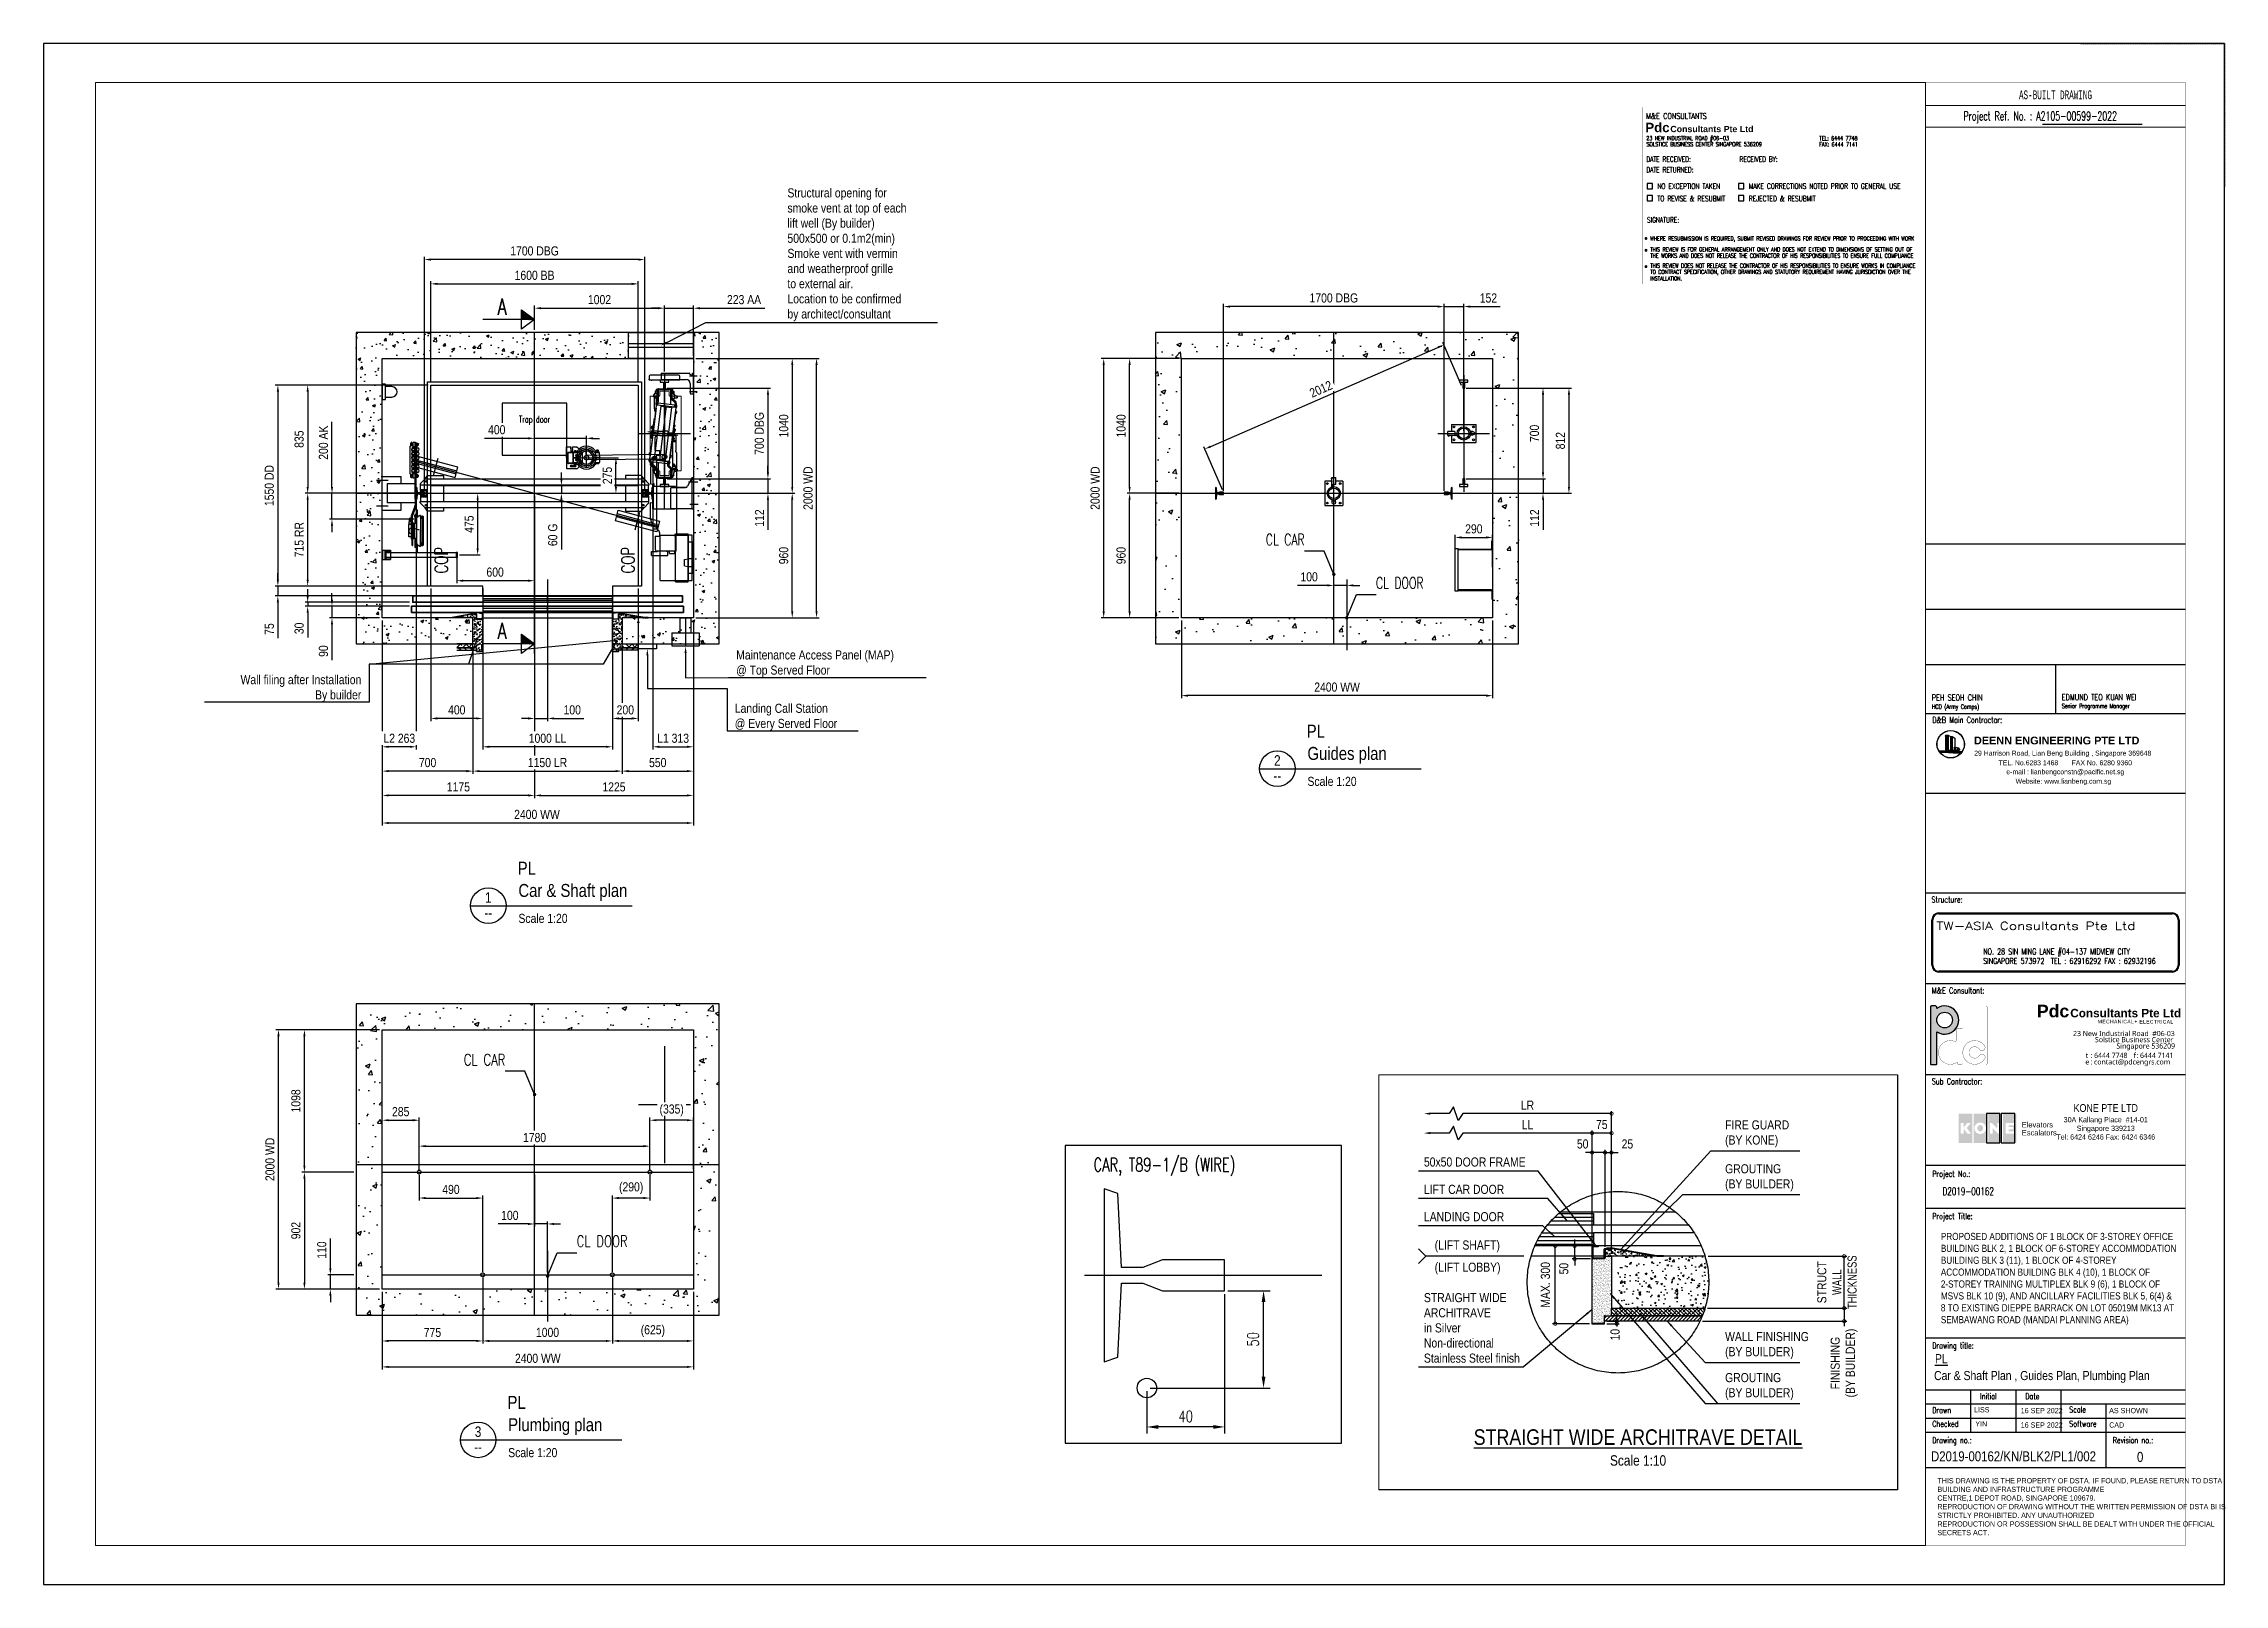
# Paper-space layout 'A1' of a CAD drawing. Header units: millimetres. Extents: x -285 to 556, y 601 to 1195.
# The model-space entities are those that its viewports show. They can reach past a viewport. Long polylines and large blocks are cut down to what shows.
import ezdxf
from ezdxf import colors
from ezdxf.entities.mleader import LeaderData, LeaderLine
from ezdxf.enums import TextEntityAlignment as Align
from ezdxf.math import Vec2, Vec3

# ---------------------------------------------------------------- set-up
doc = ezdxf.new("R2010")
doc.units = ezdxf.units.MM
doc.header["$MEASUREMENT"] = 0
for name, pattern in [('ACAD_ISO02W100', [15, 12, -3]), ('ACAD_ISO10W100', [18, 12, -3, 0, -3]), ('DE-SELARANG TITLE BLOCK$0$DASHED', [0.75, 0.5, -0.25]), ('HIDDEN', [9.525, 6.35, -3.175]), ('PHANTOM', [2.5, 1.25, -0.25, 0.25, -0.25, 0.25, -0.25])]:
    doc.linetypes.add(name, pattern=pattern)
for name, color, linetype in [('_KTI_CONTROL', 9, 'Continuous'), ('A-_ANOTTBLK----_E-', 7, 'Continuous'), ('A-_ANOTTBLK_--_N', 7, 'Continuous'), ('A-_ANOTTBLK_E-', 8, 'Continuous'), ('AXIS', 7, 'Continuous'), ('Centerline', 1, 'ACAD_ISO10W100'), ('CONT_25', 1, 'Continuous'), ('CONT_35', 2, 'Continuous'), ('CONT_70', 4, 'Continuous'), ('DASH_25', 1, 'ACAD_ISO02W100'), ('DASH_35', 2, 'ACAD_ISO02W100'), ('DASHD_25', 1, 'ACAD_ISO10W100'), ('DIM_35', 7, 'Continuous'), ('Doors', 2, 'Continuous'), ('EDGE_FEAT', 7, 'Continuous'), ('Fixings', 25, 'Continuous'), ('HATCH_35', 2, 'Continuous'), ('Kon_Det_252', 252, 'Continuous'), ('Kon_Det_4', 4, 'Continuous'), ('Kon_Det_5', 5, 'HIDDEN'), ('Kon_Det_6', 6, 'PHANTOM'), ('Kon_Det_7', 7, 'Continuous'), ('Kon_Det_8', 8, 'Continuous'), ('TBLK', 7, 'Continuous'), ('TEXT_35', 2, 'Continuous'), ('TEXT_DWGTITLE', 7, 'Continuous'), ('TITBK', 7, 'Continuous'), ('TITLEBLOCK', 7, 'Continuous'), ('TITLEBLOCK TUAS$0$TITLE', 255, 'Continuous')]:
    doc.layers.add(name, color=color, linetype=linetype)
for name, color, linetype, lineweight in [('A-_ANOTTBLK_P', 7, 'Continuous', 9), ('ANOTTBLK', 8, 'Continuous', 5), ('comment', 5, 'Continuous', 25), ('TITLE BLOCK$0$TB', 7, 'Continuous', 13)]:
    doc.layers.add(name, color=color, linetype=linetype, lineweight=lineweight)
doc.styles.add('Arial', font='arial.ttf', dxfattribs={"width": 0.8, "height": 90})
doc.styles.add('Arial Main', font='ARIALN.TTF')
doc.styles.add('Arial Narrow', font='ARIALN.TTF', dxfattribs={"height": 100})
doc.styles.add('ARIAL-N', font='ARIALN.TTF')
doc.styles.add('MtXpl_Trebuchet_MS', font='trebucbd.ttf')
doc.styles.add('PDC', font='arialbd.ttf', dxfattribs={"width": 0.9, "height": 300})
doc.styles.add('PDC-Add', font='trebuc.ttf')
doc.styles.add('ROMANC', font='')
doc.styles.add('RomanD', font='romand__.ttf', dxfattribs={"width": 1.3, "height": 3})
doc.styles.add('Romans', font='romans.shx', dxfattribs={"width": 0.75})
doc.styles.add('ROMANS-1', font='romans.shx', dxfattribs={"width": 0.7})
doc.styles.add('RomanS_6', font='romans__.ttf', dxfattribs={"width": 0.65, "height": 2.25})
doc.styles.add('SIMPLEX', font='simplex.shx', dxfattribs={"width": 0.65})
doc.styles.get("Standard").update_dxf_attribs({"font": 'monotxt.shx'})
doc.styles.add('Text0.7_romans', font='romans.shx', dxfattribs={"width": 0.7})
doc.styles.add('TITLEBLOCK TUAS$0$STYLE-WORKING', font='arial.ttf', dxfattribs={"height": 1.8})
doc.styles.add('X_1368_ TITLE BLK A1$0$X_1368_ TITLE BLK A1$0$Standard', font='txt_____.ttf')
doc.styles.get('ROMANC').set_extended_font_data('@Arial Unicode MS')
doc.dimstyles.new('KONE_20', dxfattribs={"dimscale": 20, "dimtxt": 3.5, "dimasz": 2.5, "dimexe": 1, "dimexo": 1, "dimgap": 1.5, "dimtad": 1, "dimdec": 0, "dimzin": 0, "dimdsep": 46, "dimtxsty": 'ARIAL-N', "dimcen": 0, "dimclrd": 256, "dimclre": 256, "dimclrt": 256, "dimadec": 1, "dimazin": 3, "dimtfac": 1, "dimtdec": 0, "dimtmove": 0, "dimatfit": 0, "dimfxl": 1, "dimtfill": 1, "dimtolj": 1, "dimtzin": 0, "dimarcsym": 0})
doc.dimstyles.new('KONE_mm', dxfattribs={"dimscale": 30, "dimtxt": 3.5, "dimasz": 3.5, "dimexe": 2, "dimexo": 1, "dimgap": 1.5, "dimtad": 1, "dimdec": 0, "dimrnd": 0.5, "dimzin": 0, "dimdsep": 46, "dimtxsty": 'Romans', "dimcen": 0, "dimclrd": 256, "dimclre": 256, "dimclrt": 256, "dimadec": 1, "dimazin": 3, "dimtfac": 1, "dimtdec": 0, "dimtmove": 0, "dimatfit": 3, "dimfxl": 1, "dimtfill": 1, "dimtolj": 1, "dimtzin": 0, "dimarcsym": 0})
doc.dimstyles.new('KONESCBD_10', dxfattribs={"dimscale": 10, "dimtxt": 3.5, "dimasz": 2.5, "dimexe": 1, "dimexo": 1, "dimgap": 1.5, "dimtad": 1, "dimdec": 0, "dimzin": 0, "dimdsep": 46, "dimtxsty": 'ARIAL-N', "dimblk": 'DOTSMALL', "dimcen": 0, "dimclrd": 256, "dimclre": 256, "dimclrt": 256, "dimadec": 1, "dimazin": 3, "dimtfac": 1, "dimtdec": 0, "dimtix": 1, "dimtmove": 1, "dimatfit": 0, "dimfxl": 1, "dimtfill": 1, "dimtolj": 1, "dimtzin": 0, "dimarcsym": 0})

psp = doc.layouts.new('A1')

msp = doc.modelspace()

# ---------------------------------------------------------------- texts
at = {"layer": 'TEXT_DWGTITLE', "color": 7, "style": 'Arial Main'}
for s, height, p in [('PL', 100, (1151.8, 4979.3)), ('Guides plan', 100, (1156.9, 4807.5)), ('Scale 1:20', 70, (1157.2, 4607)), ('PL', 100, (-4933.8, 3922.8)), ('Car & Shaft plan', 100, (-4928.7, 3751)), ('Scale 1:20', 70, (-4928.4, 3550.6)), ('PL', 100, (-5012.8, -196.4)), ('Plumbing plan', 100, (-5007.7, -368.2)), ('Scale 1:20', 70, (-5007.4, -568.7))]:
    msp.add_text(s, height=height, dxfattribs=at).set_placement(p)
for s, p in [('2', (924.8, 4763.3)), ('--', (924.8, 4645.5)), ('1', (-5160.9, 3706.9)), ('--', (-5160.9, 3589.1)), ('3', (-5239.9, -412.3)), ('--', (-5239.9, -530.1))]:
    msp.add_text(s, height=80, dxfattribs=at).set_placement(p, align=Align.CENTER)

# ---------------------------------------------------------------- blocks, each defined once
blk = doc.blocks.new('*X145')
at = {"color": 0}
for p, q in [((105083, 16093), (105267, 16278)), ((105083, 16111), (105250, 16278)), ((105083, 16129), (105232, 16278)), ((105083, 16146), (105214, 16278)), ((105083, 16164), (105197, 16278)), ((105083, 16182), (105179, 16278)), ((105083, 16199), (105161, 16278)), ((105083, 16217), (105144, 16278)), ((105083, 16235), (105126, 16278)), ((105083, 16252), (105108, 16278)), ((105083, 16270), (105090, 16278)), ((105083, 16076), (105281, 16274)), ((105083, 16058), (105281, 16257)), ((105083, 16040), (105281, 16239)), ((105083, 16023), (105281, 16221)), ((105083, 16005), (105281, 16203)), ((105083, 15987), (105281, 16186)), ((105083, 15970), (105281, 16168)), ((105083, 15952), (105281, 16150)), ((105083, 15934), (105281, 16133)), ((105083, 15917), (105281, 16115)), ((105083, 15899), (105281, 16097)), ((105083, 15881), (105281, 16080)), ((105083, 15863), (105281, 16062)), ((105083, 15846), (105281, 16044)), ((105083, 15828), (105281, 16027)), ((105083, 15810), (105281, 16009)), ((105083, 15793), (105281, 15991)), ((105083, 15775), (105281, 15974)), ((105083, 15757), (105281, 15956)), ((105083, 15740), (105281, 15938)), ((105083, 15722), (105281, 15921)), ((105083, 15704), (105281, 15903)), ((105083, 15687), (105281, 15885)), ((105083, 15669), (105281, 15868)), ((105083, 15651), (105281, 15850)), ((105083, 15634), (105281, 15832)), ((105083, 15616), (105281, 15815)), ((105083, 15598), (105281, 15797)), ((105083, 15581), (105281, 15779)), ((105083, 15563), (105281, 15762)), ((105083, 15545), (105281, 15744)), ((105083, 15528), (105281, 15726)), ((105083, 15510), (105281, 15709)), ((105083, 15492), (105281, 15691)), ((105083, 15475), (105281, 15673)), ((105083, 15457), (105281, 15655)), ((105083, 15439), (105281, 15638)), ((105083, 15422), (105281, 15620)), ((105083, 15404), (105281, 15602)), ((105083, 15386), (105281, 15585)), ((105083, 15369), (105281, 15567)), ((105083, 15351), (105281, 15549)), ((105083, 15333), (105281, 15532)), ((105083, 15315), (105281, 15514)), ((105083, 15298), (105281, 15496)), ((105083, 15280), (105281, 15479)), ((105083, 15262), (105281, 15461)), ((105084, 15247), (105281, 15443)), ((105102, 15247), (105281, 15426)), ((105120, 15247), (105281, 15408)), ((105137, 15247), (105281, 15390)), ((105155, 15247), (105281, 15373)), ((105173, 15247), (105281, 15355)), ((105191, 15247), (105281, 15337)), ((105208, 15247), (105281, 15320)), ((105226, 15247), (105281, 15302)), ((105244, 15247), (105281, 15284)), ((105261, 15247), (105281, 15267)), ((105279, 15247), (105281, 15249)), ((105438, 16078), (105543, 16182)), ((105438, 16096), (105525, 16182)), ((105438, 16113), (105507, 16182)), ((105438, 16131), (105490, 16182)), ((105438, 16149), (105472, 16182)), ((105438, 16166), (105454, 16182)), ((105438, 16060), (105546, 16168)), ((105438, 16042), (105546, 16150)), ((105438, 16025), (105546, 16132)), ((105438, 16007), (105546, 16115)), ((105438, 15989), (105546, 16097)), ((105438, 15972), (105546, 16079)), ((105438, 15954), (105546, 16062)), ((105438, 15936), (105546, 16044)), ((105438, 15919), (105546, 16026)), ((105438, 15901), (105546, 16009)), ((105438, 15883), (105546, 15991)), ((105438, 15866), (105546, 15973)), ((105438, 15848), (105546, 15956)), ((105438, 15830), (105546, 15938)), ((105438, 15813), (105546, 15920)), ((105438, 15795), (105546, 15903)), ((105438, 15777), (105546, 15885)), ((105438, 15760), (105546, 15867)), ((105438, 15742), (105546, 15850)), ((105438, 15724), (105546, 15832)), ((105438, 15707), (105546, 15814)), ((105438, 15689), (105546, 15797)), ((105438, 15671), (105546, 15779)), ((105438, 15654), (105546, 15761)), ((105438, 15636), (105546, 15743)), ((105438, 15618), (105546, 15726)), ((105438, 15601), (105546, 15708)), ((105438, 15583), (105546, 15690)), ((105438, 15565), (105546, 15673)), ((105438, 15548), (105546, 15655)), ((105438, 15530), (105546, 15637)), ((105438, 15512), (105546, 15620)), ((105438, 15494), (105546, 15602)), ((105438, 15477), (105546, 15584)), ((105438, 15459), (105546, 15567)), ((105438, 15441), (105546, 15549)), ((105438, 15424), (105546, 15531)), ((105438, 15406), (105546, 15514)), ((105438, 15388), (105546, 15496)), ((105438, 15371), (105546, 15478)), ((105438, 15353), (105546, 15461)), ((105438, 15335), (105546, 15443)), ((105438, 15318), (105546, 15425)), ((105438, 15300), (105546, 15408)), ((105438, 15282), (105546, 15390)), ((105438, 15265), (105546, 15372)), ((105441, 15250), (105546, 15355)), ((105459, 15250), (105546, 15337)), ((105476, 15250), (105546, 15319)), ((105494, 15250), (105546, 15302)), ((105512, 15250), (105546, 15284)), ((105529, 15250), (105546, 15266)), ((105686, 15441), (105689, 15445)), ((105686, 15424), (105707, 15445)), ((105686, 15406), (105724, 15445)), ((105686, 15388), (105742, 15445)), ((105686, 15371), (105750, 15435)), ((105686, 15353), (105750, 15418)), ((105686, 15335), (105750, 15400)), ((105686, 15318), (105750, 15382)), ((105686, 15300), (105750, 15364)), ((105686, 15282), (105750, 15347)), ((105686, 15265), (105750, 15329)), ((105686, 15247), (105750, 15311)), ((105692, 15236), (105750, 15294)), ((105710, 15236), (105750, 15276)), ((105728, 15236), (105750, 15258)), ((105745, 15236), (105750, 15241)), ((105886, 15394), (105893, 15401)), ((105886, 15377), (105910, 15401)), ((105886, 15359), (105928, 15401)), ((105886, 15341), (105941, 15396)), ((105886, 15324), (105941, 15378)), ((105886, 15306), (105941, 15360)), ((105886, 15288), (105941, 15343)), ((105886, 15271), (105941, 15325)), ((105886, 15253), (105941, 15307)), ((105892, 15241), (105941, 15290)), ((105910, 15241), (105941, 15272)), ((105928, 15241), (105941, 15254))]:
    blk.add_line(p, q, dxfattribs=at)
blk = doc.blocks.new('*X146')
at = {"color": 0}
for p, q in [((104618, 15191), (104621, 15194)), ((104622, 15182), (104634, 15194)), ((104627, 15174), (104647, 15194)), ((104632, 15165), (104661, 15194)), ((104637, 15157), (104674, 15194)), ((104642, 15149), (104687, 15194)), ((104647, 15141), (104700, 15194)), ((104652, 15133), (104714, 15194)), ((104658, 15125), (104727, 15194)), ((104663, 15117), (104740, 15194)), ((104668, 15109), (104753, 15194)), ((104674, 15101), (104767, 15194)), ((104684, 15098), (104780, 15194)), ((104697, 15098), (104793, 15194)), ((104711, 15098), (104806, 15194)), ((104724, 15098), (104820, 15194)), ((104737, 15098), (104833, 15194)), ((104750, 15098), (104846, 15194)), ((104764, 15098), (104859, 15194)), ((104777, 15098), (104873, 15194)), ((104790, 15098), (104886, 15194)), ((104803, 15098), (104899, 15194)), ((104817, 15098), (104912, 15194)), ((104830, 15098), (104926, 15194)), ((104843, 15098), (104939, 15194)), ((104857, 15098), (104952, 15194)), ((104870, 15098), (104966, 15194)), ((104883, 15098), (104979, 15194)), ((104896, 15098), (104992, 15194)), ((104910, 15098), (105005, 15194)), ((104923, 15098), (105019, 15194)), ((104936, 15098), (105032, 15194)), ((104949, 15098), (105045, 15194)), ((104963, 15098), (105058, 15194)), ((104976, 15098), (105072, 15194)), ((104989, 15098), (105085, 15194)), ((105002, 15098), (105098, 15194)), ((105016, 15098), (105111, 15194)), ((105029, 15098), (105125, 15194)), ((105042, 15098), (105138, 15194)), ((105055, 15098), (105151, 15194)), ((105069, 15098), (105164, 15194)), ((105082, 15098), (105178, 15194)), ((105095, 15098), (105191, 15194)), ((105108, 15098), (105204, 15194)), ((105122, 15098), (105217, 15194)), ((105135, 15098), (105231, 15194)), ((105148, 15098), (105244, 15194)), ((105161, 15098), (105257, 15194)), ((105175, 15098), (105270, 15194)), ((105188, 15098), (105284, 15194)), ((105201, 15098), (105297, 15194)), ((105214, 15098), (105304, 15187)), ((105228, 15098), (105304, 15175)), ((105241, 15098), (105318, 15175)), ((105254, 15098), (105331, 15175)), ((105268, 15098), (105344, 15175)), ((105281, 15098), (105357, 15175)), ((105294, 15098), (105371, 15175)), ((105305, 15082), (105397, 15175)), ((105307, 15098), (105384, 15175)), ((105318, 15082), (105410, 15175)), ((105331, 15082), (105424, 15175)), ((105344, 15082), (105437, 15175)), ((105358, 15082), (105450, 15175)), ((105371, 15082), (105463, 15175)), ((105384, 15082), (105477, 15175)), ((105397, 15082), (105490, 15175)), ((105411, 15082), (105503, 15175)), ((105424, 15082), (105516, 15175)), ((105437, 15082), (105530, 15175)), ((105450, 15082), (105543, 15175)), ((105464, 15082), (105556, 15175)), ((105477, 15082), (105569, 15175)), ((105490, 15082), (105583, 15175)), ((105503, 15082), (105596, 15175)), ((105517, 15082), (105609, 15175)), ((105530, 15082), (105623, 15175)), ((105543, 15082), (105619, 15158)), ((105556, 15082), (105629, 15155)), ((105570, 15082), (105643, 15155)), ((105583, 15082), (105656, 15155)), ((105596, 15082), (105669, 15155)), ((105610, 15082), (105682, 15155)), ((105623, 15082), (105696, 15155)), ((105623, 15069), (105709, 15155)), ((105626, 15059), (105722, 15155)), ((105640, 15059), (105735, 15155)), ((105653, 15059), (105749, 15155)), ((105666, 15059), (105762, 15155)), ((105679, 15059), (105775, 15155)), ((105693, 15059), (105788, 15155)), ((105706, 15059), (105802, 15155)), ((105719, 15059), (105815, 15155)), ((105732, 15059), (105828, 15155)), ((105746, 15059), (105841, 15155)), ((105759, 15059), (105855, 15155)), ((105772, 15059), (105868, 15155)), ((105786, 15059), (105881, 15155)), ((105799, 15059), (105895, 15155)), ((105812, 15059), (105908, 15155)), ((105825, 15059), (105921, 15155)), ((105839, 15059), (105934, 15155)), ((105852, 15059), (105948, 15155)), ((105865, 15059), (105961, 15155)), ((105878, 15059), (105974, 15155)), ((105892, 15059), (105987, 15155)), ((105905, 15059), (106001, 15155)), ((105918, 15059), (106014, 15155)), ((105931, 15059), (106027, 15155)), ((105945, 15059), (106040, 15155)), ((105958, 15059), (106054, 15155)), ((105971, 15059), (106067, 15155)), ((105984, 15059), (106080, 15155)), ((105998, 15059), (106093, 15155)), ((106011, 15059), (106107, 15155)), ((106024, 15059), (106120, 15155)), ((106037, 15059), (106133, 15155)), ((106051, 15059), (106146, 15155)), ((106064, 15059), (106160, 15155)), ((106077, 15059), (106173, 15155)), ((106090, 15059), (106186, 15155)), ((106104, 15059), (106199, 15155)), ((106117, 15059), (106213, 15155)), ((106130, 15059), (106226, 15155)), ((106143, 15059), (106239, 15155)), ((106170, 15059), (106222, 15112)), ((106183, 15059), (106185, 15061))]:
    blk.add_line(p, q, dxfattribs=at)
blk = doc.blocks.new('pdc logo')
at = {"layer": '_KTI_CONTROL'}
h = blk.add_hatch(color=5, dxfattribs=at)
h.dxf.hatch_style = 1
h.paths.add_polyline_path([(2157.64, -611.18, -1), (2152.79, -611.18, -1)], flags=16)
edge = h.paths.add_edge_path()
edge.add_arc((2152.39, -607.24), 0.4, 360, 450)
edge.add_line((2152.39, -606.84), (2151.19, -606.84))
edge.add_arc((2151.19, -607.16), 0.32, 90, 180)
edge.add_line((2150.87, -607.16), (2150.87, -624.62))
edge.add_arc((2151.19, -624.62), 0.32, 180, 270)
edge.add_line((2151.19, -624.94), (2152.47, -624.94))
edge.add_arc((2152.47, -624.62), 0.32, 270, 360)
edge.add_line((2152.79, -624.62), (2152.79, -614.79))
edge.add_arc((2155.21, -611.18), 4.34, 236.10561, 450)
edge.add_arc((2155.21, -611.18), 4.34, 90, 123.89439)
edge.add_line((2152.79, -607.58), (2152.79, -607.24))
blk.add_line((2151.83, -612.12), (2151.83, -612.12), dxfattribs=at)
at = {"layer": '_KTI_CONTROL', "color": 5}
for p, q in [((2160.15, -613.94), (2160.15, -613.94)), ((2166.73, -620.61), (2166.73, -620.61)), ((2166.73, -621.72), (2166.73, -621.72))]:
    blk.add_line(p, q, dxfattribs=at)
at = {"layer": '_KTI_CONTROL'}
blk.add_lwpolyline([(2151.27, -624.94, 0.08, 0.08, 0), (2167.96, -624.94, 0.08, 0.08, 0.414214), (2168.36, -624.54, 0.08, 0.08, 0), (2168.36, -607.24, 0.08, 0.08, 0.414214), (2167.96, -606.84, 0.08, 0.08, 0), (2151.27, -606.84, 0.08, 0, 0.414214), (2150.87, -607.24, 0, 0, 0), (2150.87, -624.54, 0, 0.08, 0.414214)], format="xyseb", close=True, dxfattribs=at)
blk.add_lwpolyline([(2152.79, -607.58), (2152.79, -607.24, 0.414214), (2152.39, -606.84), (2151.19, -606.84, 0.414214), (2150.87, -607.16), (2150.87, -624.62, 0.414214), (2151.19, -624.94), (2152.47, -624.94, 0.414214), (2152.79, -624.62), (2152.79, -614.79, 1.350121), (2155.21, -606.84)], format="xyb", dxfattribs=at)
at = {"layer": '_KTI_CONTROL', "color": 5, "const_width": 0.08}
for points in [[(2159.15, -624.26, 0.604222), (2159.03, -624.19, -1.673231), (2158.32, -617.77, 0.53158), (2158.76, -617.47), (2158.76, -614.06, -0.414214), (2159.16, -613.66), (2160.28, -613.66, -0.414214), (2160.68, -614.06), (2160.68, -624.54, -0.414214), (2160.36, -624.86), (2159.55, -624.86, -0.414214), (2159.15, -624.46)], [(2166.73, -621.72, -0.600855), (2167.53, -623.22, -3.270946), (2167.53, -619.12, -0.600855), (2166.73, -620.61, -0.249332), (2165.93, -620.19, 3.270946), (2165.93, -622.15, -0.249332)]]:
    blk.add_lwpolyline(points, format="xyb", close=True, dxfattribs=at)
blk.add_lwpolyline([(2158.7, -621.17, 1712.893325), (2158.7, -621.17)], format="xyb", dxfattribs=at)
at = {"layer": '_KTI_CONTROL'}
blk.add_circle((2155.21, -611.18), 2.42, dxfattribs=at)
blk.add_arc((2155.21, -611.18), 4.34, 236.10561, 123.89439, dxfattribs=at)
blk = doc.blocks.new('A$C62FE11C2')
at = {"layer": '_KTI_CONTROL', "xscale": 1.25, "yscale": 1.25, "zscale": 1.25}
blk.add_blockref('pdc logo', (-2684.72, 783.68), dxfattribs=at)
at = {"layer": '_KTI_CONTROL', "color": 5, "style": 'PDC'}
blk.add_text('Pdc ', height=4.86, dxfattribs=at).set_placement((44.89, 20.75))
at = {"layer": '_KTI_CONTROL', "color": 7, "style": 'PDC'}
blk.add_text('Consultants Pte Ltd', height=3.24, dxfattribs=at).set_placement((57.75, 20.77))
at = {"layer": 'A-_ANOTTBLK_E-', "color": 7}
for s, style, p in [('23 New Industrial Road  #06-03', 'PDC-Add', (58.84, 13.51)), ('Solstice Business Center', 'PDC-Add', (67.29, 11.16)), ('Singapore 536209', 'PDC-Add', (75.56, 8.71)), (': contact@pdcengrs.com', 'MtXpl_Trebuchet_MS', (65.5, 2.58)), (': 6444 7748 ', 'PDC-Add', (65.54, 5.08)), (': 6444 7141', 'PDC-Add', (83.25, 5.08))]:
    blk.add_text(s, height=2, dxfattribs=dict(at, style=style)).set_placement(p)
at = {"layer": 'A-_ANOTTBLK_E-', "color": 5, "style": 'MtXpl_Trebuchet_MS'}
for s, p in [('e', (63.56, 2.58)), ('t', (63.71, 5.08)), ('f', (82.16, 5.08))]:
    blk.add_text(s, height=2, dxfattribs=at).set_placement(p)
at = {"layer": 'A-_ANOTTBLK_E-', "color": 7, "char_height": 1.3867, "width": 77.2836, "attachment_point": 1, "style": 'X_1368_ TITLE BLK A1$0$X_1368_ TITLE BLK A1$0$Standard'}
for s, insert in [('{\\fArial|b0|i0|c0|p34;\\T1.1;MECHANICAL}', (68.35, 19.8)), ('{\\fArial|b0|i0|c0|p34;\\T1.1;+}', (82.5, 19.8)), ('{\\fArial|b0|i0|c0|p34;\\T1.1;ELECTRICAL    }', (84.4, 19.74))]:
    blk.add_mtext(s, dxfattribs=dict(at, insert=insert))
blk = doc.blocks.new('KONE')
at = {"layer": 'TITLEBLOCK TUAS$0$TITLE'}
h = blk.add_hatch(color=7, dxfattribs=at)
h.paths.add_polyline_path([(-37.44, -5.55), (-32.26, -5.55), (-32.26, 5.71), (-37.44, 5.71)])
h.paths.add_polyline_path([(-35.56, 2.15), (-35.56, 0.32), (-34.14, 2.15), (-32.8, 2.15), (-34.36, 0.17), (-32.69, -2.05), (-34.09, -2.05), (-35.56, -0.06), (-35.56, -2.05), (-36.7, -2.05), (-36.7, 2.15)], flags=16)
h.paths.add_polyline_path([(-31.75, 5.71), (-31.75, -5.55), (-26.57, -5.55), (-26.57, 5.71)])
h.paths.add_polyline_path([(-27.58, 1.67), (-27.42, 1.48), (-27.29, 1.31), (-27.18, 1.12), (-27.09, 0.93), (-27.02, 0.7), (-26.97, 0.5), (-26.94, 0.27), (-26.94, 0.02), (-26.95, -0.21), (-27, -0.46), (-27.05, -0.66), (-27.13, -0.85), (-27.22, -1.04), (-27.34, -1.22), (-27.48, -1.39), (-27.66, -1.58), (-27.88, -1.74), (-28.05, -1.84), (-28.25, -1.94), (-28.45, -2.01), (-28.65, -2.06), (-28.87, -2.1), (-29.08, -2.11), (-29.32, -2.11), (-29.55, -2.09), (-29.76, -2.04), (-29.98, -1.97), (-30.18, -1.89), (-30.36, -1.79), (-30.53, -1.68), (-30.74, -1.51), (-30.92, -1.3), (-31.03, -1.15), (-31.14, -0.97), (-31.23, -0.77), (-31.3, -0.54), (-31.35, -0.33), (-31.38, -0.1), (-31.38, 0.14), (-31.37, 0.38), (-31.33, 0.6), (-31.27, 0.82), (-31.19, 1.02), (-31.09, 1.21), (-30.97, 1.39), (-30.84, 1.55), (-30.7, 1.7), (-30.49, 1.87), (-30.26, 2.01), (-30.09, 2.09), (-29.87, 2.17), (-29.65, 2.23), (-29.44, 2.26), (-29.21, 2.27), (-28.98, 2.27), (-28.76, 2.24), (-28.53, 2.19), (-28.35, 2.14), (-28.15, 2.05), (-27.96, 1.95), (-27.78, 1.83)], flags=16)
h.paths.add_polyline_path([(-29.13, 1.29), (-28.92, 1.26), (-28.72, 1.19), (-28.53, 1.08), (-28.38, 0.94), (-28.24, 0.75), (-28.16, 0.56), (-28.09, 0.32), (-28.07, 0.04), (-28.1, -0.21), (-28.17, -0.44), (-28.27, -0.64), (-28.4, -0.81), (-28.56, -0.94), (-28.75, -1.05), (-28.97, -1.11), (-29.19, -1.13), (-29.4, -1.1), (-29.61, -1.03), (-29.8, -0.92), (-29.94, -0.78), (-30.07, -0.6), (-30.17, -0.38), (-30.23, -0.14), (-30.24, 0.12), (-30.22, 0.37), (-30.15, 0.6), (-30.04, 0.81), (-29.91, 0.97), (-29.74, 1.12), (-29.56, 1.21), (-29.36, 1.27)], flags=0)
h.paths.add_polyline_path([(-26.06, 5.71), (-26.06, -5.55), (-20.88, -5.55), (-20.88, 5.71)])
h.paths.add_polyline_path([(-22.62, 2.15), (-21.56, 2.15), (-21.56, -2.05), (-22.14, -2.05), (-24.31, 0.08), (-24.31, -2.05), (-25.37, -2.05), (-25.37, 2.15), (-24.72, 2.15), (-22.62, 0.1)], flags=16)
h.paths.add_polyline_path([(-20.36, 5.71), (-20.36, -5.55), (-15.18, -5.55), (-15.18, 5.71)])
h.paths.add_polyline_path([(-16.14, 2.15), (-16.14, 1.23), (-18.25, 1.23), (-18.25, 0.52), (-16.39, 0.52), (-16.39, -0.38), (-18.25, -0.38), (-18.25, -1.1), (-16.14, -1.1), (-16.14, -2.05), (-19.38, -2.05), (-19.38, 2.15)], flags=16)
at = {"layer": 'TITLEBLOCK TUAS$0$TITLE', "color": 7}
for points in [[(-21.56, -5.55), (-21.56, 5.71), (-26.74, 5.71), (-26.74, -5.55), (-21.56, -5.55), (-21.56, -5.55)], [(-15.87, -5.55), (-15.87, 5.71), (-21.05, 5.71), (-21.05, -5.55), (-15.87, -5.55), (-15.87, -5.55)]]:
    blk.add_lwpolyline(points, dxfattribs=at)
at = {"layer": 'TBLK', "insert": (19.25, 9.39), "char_height": 2, "width": 52.6633, "attachment_point": 2, "style": 'Arial Narrow'}
blk.add_mtext('{\\H1.5x;KONE PTE LTD \\P}30A Kallang Place  #14-01 \\PSingapore 339213 \\PTel: 6424 6246 Fax: 6424 6346', dxfattribs=at)
at = {"layer": 'TITLEBLOCK TUAS$0$TITLE', "color": 3, "linetype": 'Continuous', "lineweight": 13, "style": 'TITLEBLOCK TUAS$0$STYLE-WORKING'}
for s, p in [('Elevators', (-7.14, 1.47)), ('Escalators', (-6.39, -1.61))]:
    blk.add_text(s, height=2.065, rotation=0.0008, dxfattribs=at).set_placement(p, align=Align.MIDDLE)
blk = doc.blocks.new('A$Cd91dc3f5')
at = {"linetype": 'Continuous'}
for p, q in [((775.89, 354.61), (775.89, 335.76)), ((725.74, 161.63), (826, 161.63)), ((743.15, 75), (743.15, 58.64)), ((760.55, 75), (760.55, 58.64)), ((777.95, 75), (777.95, 58.64))]:
    blk.add_line(p, q, dxfattribs=at)
at = {"color": 7, "ltscale": 0.5}
for p, q in [((730.82, 321.36), (734.68, 321.36)), ((731.16, 320.82), (734.68, 320.82)), ((733.43, 327.41), (734.54, 327.41)), ((733.43, 321.65), (734.54, 321.65)), ((733.43, 321.54), (734.54, 321.54)), ((734.54, 327.41), (735.42, 326.88)), ((734.54, 327.41), (734.54, 321.65)), ((734.54, 321.65), (735.42, 321.67)), ((734.54, 321.54), (735.42, 321.56)), ((734.68, 321.36), (734.63, 321.25)), ((734.63, 321.25), (736.48, 321.25)), ((734.68, 320.82), (734.64, 320.73)), ((734.64, 320.73), (736.49, 320.73)), ((735.42, 326.88), (736.02, 326.88)), ((735.42, 326.88), (735.42, 321.67)), ((735.42, 321.67), (736.02, 321.67)), ((735.42, 321.56), (736.02, 321.56)), ((736.02, 326.88), (736.02, 321.67)), ((736.02, 326.88), (736.99, 326.23)), ((736.02, 321.67), (736.8, 321.68)), ((736.02, 321.56), (736.8, 321.57)), ((736.48, 321.25), (736.42, 321.14)), ((736.42, 321.14), (739.96, 321.14)), ((736.49, 320.73), (736.42, 320.6)), ((736.42, 320.6), (739.58, 320.6)), ((736.8, 322.76), (737.16, 322.76)), ((736.8, 322.76), (736.8, 321.59)), ((736.8, 321.59), (737.16, 321.59)), ((736.8, 321.57), (736.8, 321.48)), ((736.8, 321.48), (737.16, 321.48)), ((736.99, 326.23), (736.99, 322.76)), ((737.16, 322.76), (737.16, 321.59)), ((737.16, 322.76), (737.92, 322.62)), ((737.16, 321.59), (737.92, 321.62)), ((737.17, 321.48), (737.93, 321.51)), ((737.92, 322.62), (737.92, 321.62)), ((737.92, 322.51), (738.22, 322.51)), ((737.92, 321.62), (738.22, 321.62)), ((737.92, 321.51), (738.22, 321.51)), ((738.22, 322.51), (738.42, 322.48)), ((738.22, 322.51), (738.22, 321.62)), ((738.22, 321.62), (738.89, 321.65)), ((738.23, 321.51), (738.89, 321.54)), ((738.89, 321.93), (738.89, 321.65))]:
    blk.add_line(p, q, dxfattribs=at)
for p, q in [((728.23, 238.7), (728.23, 256.2)), ((728.53, 238.7), (728.53, 256.2)), ((730.88, 258.85), (820.87, 258.85)), ((730.88, 258.55), (820.87, 258.55)), ((823.22, 256.2), (823.22, 238.7)), ((823.52, 256.2), (823.52, 238.7)), ((820.87, 236.35), (730.88, 236.35)), ((820.87, 236.05), (730.88, 236.05))]:
    blk.add_line(p, q)
blk.add_lwpolyline([(841, 0), (841, 594), (0, 594), (0, 0)], close=True)
at = {"const_width": 0.05}
for points in [[(826, 15), (826, 579), (20, 579), (20, 15)], [(725.74, 579), (826, 579), (826, 15), (725.74, 15)], [(616.74, 501.31), (716.69, 501.31), (716.69, 569.45), (616.74, 569.45)]]:
    blk.add_lwpolyline(points, close=True, dxfattribs=at)
at = {"color": 7}
for points in [[(617.66, 518.89, 0.569, 0.569, 1), (618.23, 518.89, 0.569, 0.569, 1)], [(617.66, 514.32, 0.569, 0.569, 1), (618.23, 514.32, 0.569, 0.569, 1)], [(617.66, 508.03, 0.569, 0.569, 1), (618.23, 508.03, 0.569, 0.569, 1)]]:
    blk.add_lwpolyline(points, format="xyseb", close=True, dxfattribs=at)
at = {"color": 7, "ltscale": 0.5, "const_width": 0.0279}
for points in [[(733.43, 327.41), (734.54, 327.41), (734.54, 321.65), (733.43, 321.65)], [(735.42, 326.88), (736.02, 326.88), (736.02, 321.67), (735.42, 321.67)], [(736.8, 322.76), (737.16, 322.76), (737.16, 321.59), (736.8, 321.59)], [(737.92, 322.51), (738.22, 322.51), (738.22, 321.62), (737.92, 321.62)]]:
    blk.add_lwpolyline(points, close=True, dxfattribs=at)
at = {"color": 7, "linetype": 'Continuous'}
for points in [[(725.76, 305), (826.02, 305)], [(725.76, 266.63), (826.02, 266.63)], [(725.76, 231.63), (826.02, 231.63)], [(725.76, 196.63), (826.02, 196.63)]]:
    blk.add_lwpolyline(points, dxfattribs=at)
at = {"color": 7, "ltscale": 0.5}
for radius in [5.28, 5.26]:
    blk.add_circle((735.45, 323.88), radius, dxfattribs=at)
for centre, radius, start, end in [((738.33, 321.93), 0.559, 0, 80.55011), ((735.45, 323.88), 5.28, 318.90446, 326.22834)]:
    blk.add_arc(centre, radius, start, end, dxfattribs=at)
for centre, radius, start, end in [((730.88, 256.2), 2.65, 90, 180), ((730.88, 256.2), 2.35, 90, 180), ((820.87, 256.2), 2.65, 0, 90), ((820.87, 256.2), 2.35, 0, 90), ((730.88, 238.7), 2.65, 180, 270), ((730.88, 238.7), 2.35, 180, 270), ((820.87, 238.7), 2.65, 270, 0), ((820.87, 238.7), 2.35, 270, 0)]:
    blk.add_arc(centre, radius, start, end)
at = {"layer": 'A-_ANOTTBLK----_E-', "color": 7}
for p, q in [((725.74, 145), (826, 145)), ((725.74, 95), (826, 95)), ((725.74, 75), (826, 75)), ((725.74, 69.55), (826, 69.55)), ((725.74, 64.09), (826, 64.09)), ((725.74, 58.64), (826, 58.64)), ((725.74, 45), (826, 45))]:
    blk.add_line(p, q, dxfattribs=at)
for points in [[(725.79, 401.19), (826.05, 401.19)], [(725.79, 375.99), (826.05, 375.99)], [(725.76, 354.61), (826.02, 354.61)], [(725.76, 335.76), (826.02, 335.76)], [(795.35, 45), (795.35, 69.55)]]:
    blk.add_lwpolyline(points, dxfattribs=at)
at = {"layer": 'A-_ANOTTBLK_--_N', "color": 7}
blk.add_lwpolyline([(770.81, 562.99), (809.33, 562.99)], dxfattribs=at)
at = {"layer": 'comment'}
for points in [[(620.4, 540.01), (618.35, 540.01), (618.35, 537.96), (620.4, 537.96)], [(655.66, 540.01), (653.61, 540.01), (653.61, 537.96), (655.66, 537.96)], [(620.4, 535.45), (618.35, 535.45), (618.35, 533.4), (620.4, 533.4)], [(655.66, 535.45), (653.61, 535.45), (653.61, 533.4), (655.66, 533.4)]]:
    blk.add_lwpolyline(points, close=True, dxfattribs=at)
at = {"layer": 'Defpoints', "color": 8, "linetype": 'DE-SELARANG TITLE BLOCK$0$DASHED'}
for p, q in [((785.63, 594), (841, 594)), ((785.63, 594), (841, 594)), ((841, 594), (841, 538.63)), ((841, 594), (841, 538.63)), ((841, 0), (841, 55.37)), ((841, 0), (841, 55.37)), ((785.63, 0), (841, 0)), ((785.63, 0), (841, 0)), ((785.63, 0), (841, 0)), ((785.63, 0), (841, 0)), ((785.63, 0), (841, 0)), ((785.63, 0), (841, 0)), ((785.63, 0), (841, 0)), ((785.63, 0), (841, 0)), ((785.63, 0), (841, 0)), ((785.63, 0), (841, 0))]:
    blk.add_line(p, q, dxfattribs=at)
at = {"layer": 'TITLE BLOCK$0$TB', "linetype": 'Continuous'}
for p, q in [((725.74, 570.19), (826, 570.19)), ((725.74, 561.83), (826, 561.83))]:
    blk.add_line(p, q, dxfattribs=at)
at = {"color": 7, "ltscale": 0.5, "xscale": 0.0055876800387864, "yscale": 0.0055876800387864, "zscale": 0.0055886873629114}
for name in ['*X146', '*X145']:
    blk.add_blockref(name, (146.25, 236.44), dxfattribs=at)
blk.add_blockref('KONE', (776, 175.76))
at = {"layer": '_KTI_CONTROL'}
blk.add_blockref('A$C62FE11C2', (723.82, 197.86), dxfattribs=at)
at = {"color": 7, "style": 'Romans', "width": 0.7}
for s, height, p in [('23 NEW INDUSTRIAL ROAD #06-03', 1.5779, (618.09, 556.75)), ('SOLSTICE BUSINESS CENTER SINGAPORE 536209', 1.5779, (618.15, 554.43)), ('TEL: 6444 7748', 1.5779, (684.82, 556.71)), ('FAX: 6444 7141', 1.5779, (684.77, 554.39)), ('THIS REVIEW IS FOR GENERAL ARRANGEMENT ONLY AND DOES NOT EXTEND TO DIMENSIONS OF SETTING OUT OF', 1.5637, (619.58, 513.87)), ('THE WORKS AND DOES NOT RELEASE THE CONTRACTOR OF HIS RESPONSIBILITIES TO ENSURE FULL COMPLIANCE', 1.5637, (619.58, 511.47)), ('WHERE RESUBMISSION IS REQUIRED, SUBMIT REVISED DRAWINGS FOR REVIEW PRIOR TO PROCEEDING WITH WORK ', 1.5637, (619.58, 518.1)), ('THIS REVIEW DOES NOT RELEASE THE CONTRACTOR OF HIS RESPONSIBILITIES TO ENSURE WORKS IN COMPLIANCE', 1.5637, (619.58, 507.61)), ('TO CONTRACT SPECIFICATION, OTHER DRAWINGS AND STATUTORY REQUIREMENT HAVING JURISDICTION OVER THE', 1.5637, (619.58, 505.21)), ('INSTALLATION.', 1.5637, (619.58, 502.68))]:
    blk.add_text(s, height=height, dxfattribs=at).set_placement(p)
at = {"color": 7, "ltscale": 0.5, "style": 'Arial'}
for s, p in [('29 Harrison Road, Lian Beng Building , Singapore 369648', (744.51, 319.51)), ('TEL. No.6283 1468       FAX No. 6280 9360', (753.9, 315.79))]:
    blk.add_text(s, height=1.9, rotation=0.0008, dxfattribs=at).set_placement(p)
for s, p in [('e-mail : lianbengconstn@pacific.net.sg', (779.64, 312.32)), ('Website: www.lianbeng.com.sg', (778.92, 308.7))]:
    blk.add_text(s, height=1.9, rotation=0.0008, dxfattribs=at).set_placement(p, align=Align.CENTER)
at = {"style": 'ARIAL-N'}
for s, p in [('LISS', (744.46, 67.32)), ('16 SEP 2022', (762.47, 67)), ('AS SHOWN', (796.57, 67)), ('YIN', (744.96, 61.88)), ('16 SEP 2022', (762.47, 61.44)), ('CAD', (796.57, 61.44))]:
    blk.add_text(s, height=2, dxfattribs=at).set_placement(p, align=Align.MIDDLE_LEFT)
blk.add_text('D2019-00162/KN/BLK2/PL1/002', height=3.8432, dxfattribs=at).set_placement((727.86, 47.45))
at = {"attachment_point": 1}
for s, insert, char_height, width, style in [('TW-ASIA Consultants Pte Ltd', (729.98, 255.37), 3, 108.7008, 'RomanD'), ('NO. 28 SIN MING LANE #04-137 MIDVIEW CITY ', (748, 245.08), 2.25, 67.0131, 'RomanS_6'), ('SINGAPORE 573972  TEL : 62916292 FAX : 62932196', (748, 241.45), 2.25, 75.9759, 'RomanS_6'), ('0', (807.3, 51.06), 3.84, 91.2185, 'ARIAL-N')]:
    blk.add_mtext(s, dxfattribs=dict(at, insert=insert, char_height=char_height, width=width, style=style))
at = {"insert": (729.4, 88.77), "char_height": 3.5, "attachment_point": 1, "style": 'ARIAL-N'}
blk.add_mtext_dynamic_manual_height_columns('{\\LPL}', width=19.2284, gutter_width=17.5, heights=[0], dxfattribs=at)
at = {"layer": '_KTI_CONTROL', "color": 5, "style": 'PDC'}
blk.add_text('Pdc ', height=3.645, dxfattribs=at).set_placement((617.7, 559.85))
at = {"layer": '_KTI_CONTROL', "color": 7, "style": 'PDC'}
blk.add_text('Consultants Pte Ltd', height=2.43, dxfattribs=at).set_placement((627.34, 559.87))
at = {"layer": 'A-_ANOTTBLK----_E-', "color": 7, "style": 'SIMPLEX', "width": 0.65}
for s, height, p in [('PEH SEOH CHIN', 2.2954, (728.18, 340.74)), ('EDMUND TEO KUAN WEI', 2.2954, (778.31, 340.86)), ('D&B Main Contractor:', 2.2954, (728.34, 332.1)), ('Structure: ', 2.2954, (728.02, 262.84)), ('Project No.:', 2.2954, (728.34, 157.13)), ('Project Title:', 2.2954, (728.32, 140.81)), ('Drawing title:', 2.2954, (728.32, 90.91)), ('Drawn', 2.295, (728.32, 66.05)), ('Initial', 2.295, (746.8, 71.36)), ('Date', 2.295, (764.2, 71.36)), ('Scale', 2.295, (781.15, 66.23)), ('Checked', 2.295, (728.32, 60.73)), ('Software', 2.295, (781.15, 60.77)), ('Drawing no.:', 2.2954, (728.32, 54.41)), ('Revision no.:', 2.2954, (797.93, 54.41))]:
    blk.add_text(s, height=height, dxfattribs=at).set_placement(p)
for s, p in [('M&E Consultant:', (728.16, 228.92)), ('Sub Contractor:', (728.16, 193.92))]:
    blk.add_text(s, height=2.2954, dxfattribs=at).set_placement(p, align=Align.MIDDLE_LEFT)
at = {"layer": 'A-_ANOTTBLK----_E-', "color": 7, "insert": (732.31, 152.98), "char_height": 2.9091, "width": 91.2185, "attachment_point": 1, "rotation": 359.99695, "style": 'ROMANS-1'}
blk.add_mtext('D2019-00162', dxfattribs=at)
at = {"layer": 'A-_ANOTTBLK----_E-', "color": 7, "insert": (731.66, 135.51), "char_height": 2.75, "width": 91.2185, "attachment_point": 1, "rotation": 359.99695}
blk.add_mtext('{\\fArial Narrow|b0|i0|c0|p34;\\C256;PROPOSED ADDITIONS OF 1 BLOCK OF 3-STOREY OFFICE BUILDING BLK 2, 1 BLOCK OF 6-STOREY ACCOMMODATION BUILDING BLK 3 (11), 1 BLOCK OF 4-STOREY ACCOMMODATION BUILDING BLK 4 (10), 1 BLOCK OF 2-STOREY TRAINING MULTIPLEX BLK 9 (6), 1 BLOCK OF MSVS BLK 10 (9), AND ANCILLARY FACILITIES BLK 5, 6(4) & 8 TO EXISTING DIEPPE BARRACK ON LOT 05019M MK13 AT SEMBAWANG ROAD (MANDAI PLANNING AREA)}', dxfattribs=at)
at = {"layer": 'A-_ANOTTBLK_--_N', "color": 7, "width": 0.6}
blk.add_text('AS-BUILT DRAWING', height=3.3884, rotation=0.00083, dxfattribs=at).set_placement((775.87, 572.57), align=Align.CENTER)
at = {"layer": 'A-_ANOTTBLK_--_N', "color": 7, "style": 'SIMPLEX', "width": 0.65}
blk.add_text('Project Ref. No. : A2105-00599-2022', height=3.3884, rotation=0.00083, dxfattribs=at).set_placement((740.4, 564.41))
at = {"layer": 'A-_ANOTTBLK_E-', "color": 7, "style": 'SIMPLEX', "width": 0.65}
for s, p in [('HCD (Army Camps)', (728.23, 337.49)), ('Senior Programme Manager', (778.29, 337.76))]:
    blk.add_text(s, height=1.742, rotation=359.99695, dxfattribs=at).set_placement(p)
at = {"layer": 'A-_ANOTTBLK_P', "insert": (730.34, 40.96), "char_height": 2, "attachment_point": 1, "style": 'ARIAL-N'}
blk.add_mtext_dynamic_manual_height_columns('THIS DRAWING IS THE PROPERTY OF DSTA. IF FOUND, PLEASE RETURN TO DSTA BUILDING AND INFRASTRUCTURE PROGRAMME\\PCENTRE,1 DEPOT ROAD, SINGAPORE 109679.\\PREPRODUCTION OF DRAWING WITHOUT THE WRITTEN PERMISSION OF DSTA BI IS STRICTLY PROHIBITED. ANY UNAUTHORIZED \\PREPRODUCTION OR POSSESSION SHALL BE DEALT WITH UNDER THE OFFICIAL SECRETS ACT.', width=93.2213, gutter_width=1, heights=[0], dxfattribs=at)
at = {"layer": 'ANOTTBLK', "color": 7, "linetype": 'Continuous', "style": 'Romans', "width": 0.65}
for s, height, p in [('M&E CONSULTANTS', 2.2775, (618, 564.94)), ('DATE RECEIVED:', 2.0498, (618.06, 548.42)), ('RECEIVED BY:', 2.0498, (654.02, 548.44)), ('DATE RETURNED:', 2.0498, (618.06, 544.36)), ('NO EXCEPTION TAKEN', 2.0953, (622.33, 537.97)), ('MAKE CORRECTIONS NOTED PRIOR TO GENERAL USE', 2.0953, (657.59, 538.02)), ('TO REVISE & RESUBMIT', 2.0953, (622.33, 533.21)), ('REJECTED & RESUBMIT', 2.0953, (657.59, 533.21)), ('SIGNATURE:', 2.05, (618.36, 524.98))]:
    blk.add_text(s, height=height, dxfattribs=at).set_placement(p)
at = {"layer": 'TITBK', "insert": (729.06, 82.26), "char_height": 3.5, "attachment_point": 1, "style": 'ARIAL-N'}
blk.add_mtext_dynamic_manual_height_columns('Car & Shaft Plan , Guides Plan, Plumbing Plan', width=83.6814, gutter_width=17.5, heights=[0], dxfattribs=at)
at = {"layer": 'TITLEBLOCK', "insert": (744.43, 323.79), "char_height": 3, "width": 149.933, "attachment_point": 7, "line_spacing_factor": 0.72, "style": 'ROMANC'}
blk.add_mtext('{\\fArial|b1|i0|c0|p34;DEENN ENGINEERING PTE LTD}', dxfattribs=at)
blk = doc.blocks.new('Shaft_WiringDuct')
at = {"layer": 'CONT_35', "ltscale": 0.25}
for p, q in [((68, 25), (40, 30)), ((68, 25), (68, -25)), ((68, -25), (40, -30))]:
    blk.add_line(p, q, dxfattribs=at)
blk.add_lwpolyline([(40, -30), (40, 30), (0, 30), (0, -30), (40, -30)], dxfattribs=at)
blk = doc.blocks.new('ShaftLight')
at = {"layer": 'CONT_35'}
blk.add_lwpolyline([(25, -40), (25, 60), (0, 60), (0, -60), (25, -60), (25, -40), (75, -40, 1), (75, 40), (25, 40)], format="xyb", dxfattribs=at)
blk = doc.blocks.new('MAP')
at = {"layer": 'CONT_35'}
for p, q in [((-42.5, 85), (-42.5, 200)), ((-42.5, 200), (42.5, 200)), ((42.5, 85), (42.5, 200))]:
    blk.add_line(p, q, dxfattribs=at)
at = {"layer": 'CONT_35', "ltscale": 0.25}
for p, q in [((-105, 85), (-105, 0)), ((-105, 85), (105, 85)), ((-92.8, 85), (-15.3, 85)), ((105, 85), (105, 0)), ((-105, 0), (-105, -16)), ((105, 0), (105, -16)), ((-105, -16), (105, -16))]:
    blk.add_line(p, q, dxfattribs=at)
at = {"layer": 'DASHD_25', "ltscale": 0.25}
blk.add_line((0, 204.5), (0, -20.6), dxfattribs=at)
blk = doc.blocks.new('straight-wide-jamb')
at = {"layer": 'Kon_Det_252', "ltscale": 300}
h = blk.add_hatch(dxfattribs=at)
h.set_pattern_fill('AR-SAND', color=256, scale=15)
edge = h.paths.add_edge_path()
edge.add_line((75, -40), (50, -40))
edge.add_line((50, -40), (50, -46.5))
edge.add_arc((46.5, -46.5), 3.5, -90, 0, ccw=False)
edge.add_line((46.5, -50), (0, -50))
edge.add_line((0, -50), (0, -298.5))
edge.add_line((0, -298.5), (47, -298.5))
edge.add_line((47, -298.5), (47, -270))
edge.add_line((47, -270), (48.5, -270))
edge.add_line((48.5, -270), (75, -270))
edge.add_line((75, -270), (75, -240))
edge.add_line((75, -240), (75, -40))
h = blk.add_hatch(dxfattribs=at)
h.set_pattern_fill('AR-SAND', color=256, scale=15)
h.paths.add_polyline_path([(80, -10), (65, -10), (65, -13.5), (52.4, -13.5, 0.414214), (50, -15.9), (50, -40), (100, -40), (250, -40)])
h = blk.add_hatch(dxfattribs=at)
h.set_pattern_fill('ANSI38', color=256, scale=10, angle=90)
h.set_pattern_definition([(135, (-7285.95, -11900.138), (-22.45064, -22.45064), []), (225, (-7285.95, -11900.138), (-22.45064, -67.35192), [79.375, -47.625])])
h.paths.add_polyline_path([(200, -240), (200, -270), (75, -270), (75, -240)])
h = blk.add_hatch(dxfattribs=at)
h.set_pattern_fill('ANSI31', color=256, scale=10)
h.set_pattern_definition([(45, (-7285.95, -11900.138), (-22.45064, 22.45064), [])])
h.paths.add_polyline_path([(200, -270), (200, -290), (48.5, -290), (48.5, -270)])
at = {"layer": 'Kon_Det_5', "linetype": 'Continuous'}
for points in [[(0, 0), (-1.5, 0), (-1.5, -298.5, 0.414214), (0, -300), (47, -300, 0.414214), (48.5, -298.5), (48.5, -270), (47, -270), (47, -298.5), (0, -298.5)], [(0, -46.5), (0, -3.5, -0.414214), (3.5, 0), (24, 0), (24, -3.5), (3.5, -3.5), (3.5, -46.5), (46.5, -46.5), (46.5, -13.5, -0.414214), (50, -10), (65, -10), (65, -13.5), (50, -13.5), (50, -46.5, -0.414214), (46.5, -50), (3.5, -50, -0.414214)], [(55, -10), (79.7, -10, -0.043696), (80.3, -10.1), (250, -40), (275, -40), (275, -38.5), (250.1, -38.5), (80.1, -8.5), (55, -8.5)]]:
    blk.add_lwpolyline(points, format="xyb", close=True, dxfattribs=at).dxf.unprotected_set("ltscale", 0)
at = {"layer": 'Kon_Det_8', "ltscale": 300}
for points in [[(200, -270), (75, -270), (75, -240), (200, -240)], [(200, -290), (48.5, -290), (48.5, -270), (200, -270)]]:
    blk.add_lwpolyline(points, dxfattribs=at)
blk = doc.blocks.new('M004650412_PL1_SH_Walls_WithVent')
at = {"layer": 'HATCH_35'}
h = blk.add_hatch(dxfattribs=at)
h.set_pattern_fill('AR-CONC', color=256, scale=1.25)
h.set_pattern_definition([(50, (0, 0), (227.73, -19.924), [23.812, -261.938]), (355, (0, 0), (-44.054, 238.82), [19.05, -209.55]), (100.451, (18.98, -1.66), (183.677, 218.897), [20.238, -222.613]), (46.184, (0, 63.5), (338.85, -52.553), [35.72, -392.906]), (96.636, (28.24, 59.12), (296.755, 309.28), [30.356, -333.92]), (351.184, (0, 63.5), (296.755, 309.28), [28.575, -314.325]), (21, (31.75, 47.62), (189.518, -127.831), [23.812, -261.938]), (326, (31.75, 47.62), (77.253, 230.235), [19.05, -209.55]), (71.451, (47.54, 36.97), (266.77, 102.403), [20.238, -222.612]), (37.5, (0, 0), (3.8608, 105.6938), [0, -207.01, 0, -212.725, 0, -210.344]), (7.5, (0, 0), (83.5246, 125.226), [0, -121.285, 0, -202.2475, 0, -80.169]), (327.5, (-70.8, 0), (169.4882, -7.161), [0, -79.375, 0, -247.65, 0, -328.6125]), (317.5, (-102.55, 0), (185.161, 31.783), [0, -103.188, 0, -164.465, 0, -233.363])])
h.paths.add_polyline_path([(-1375, -1160), (-475, -1160), (-475, -960), (-1175, -960), (-1175, 1040), (1225, 1040), (1225, -960), (675, -960), (675, -1160), (1225, -1160), (1425, -1160), (1425, 1240), (675, 1240), (-475, 1240), (-1375, 1240)])
h.paths.add_polyline_path([(1225, 1040), (725, 1040), (725, 1240), (1225, 1240)], flags=17)
at = {"layer": 'CONT_70'}
blk.add_lwpolyline([(-1375, -1160), (-475, -1160), (-475, -960), (-1175, -960), (-1175, 1040), (-1175, 1040), (1225, 1040), (1225, 1040), (1225, -960), (675, -960), (675, -1160), (1225, -1160), (1425, -1160), (1425, 1240), (675, 1240), (-475, 1240), (-1375, 1240), (-1375, -1160)], dxfattribs=at)
for points in [[(1225, 1040), (725, 1040), (725, 1240), (1225, 1240)], [(1225, 1125), (725, 1125), (725, 1155), (1225, 1155)]]:
    blk.add_lwpolyline(points, close=True, dxfattribs=at)
at = {"xscale": -1}
blk.add_blockref('straight-wide-jamb', (-400, -920), dxfattribs=at)
blk.add_blockref('straight-wide-jamb', (600, -920))
blk = doc.blocks.new('*U2')
at = {"layer": 'CONT_35'}
for p, q in [((-825, -775), (-825, 800)), ((-825, 800), (825, 800)), ((-800, -775), (-800, 775)), ((-800, 775), (800, 775)), ((800, 775), (800, -775)), ((825, 800), (825, -775)), ((-800, -775), (-825, -775)), ((-400, -775), (-800, -775)), ((-400, -850), (-400, -775)), ((800, -775), (600, -775)), ((600, -775), (600, -850)), ((825, -775), (800, -775))]:
    blk.add_line(p, q, dxfattribs=at)
blk = doc.blocks.new('*U61')
at = {"layer": 'Doors'}
for points in [[(0, 0), (0, 45), (-500, 45), (-500, 0)], [(500, 0), (500, 45), (0, 45), (0, 0)]]:
    blk.add_lwpolyline(points, close=True, dxfattribs=at)
for points in [[(-500, 30), (0, 30)], [(-500, 15), (0, 15)], [(0, 30), (500, 30)], [(0, 15), (500, 15)]]:
    blk.add_lwpolyline(points, dxfattribs=at)
blk = doc.blocks.new('*U5')
at = {"layer": 'Doors', "lineweight": 35}
blk.add_lwpolyline([(-1040, 25), (1040, 25), (1040, -25), (-1040, -25)], close=True, dxfattribs=at)
blk = doc.blocks.new('*U7')
at = {"layer": 'Doors'}
blk.add_line((-500, 0), (500, 0), dxfattribs=at)
for points in [[(0, 40), (0, 90), (-500, 90), (-500, 40)], [(500, 40), (500, 90), (0, 90), (0, 40)]]:
    blk.add_lwpolyline(points, close=True, dxfattribs=at)
for points in [[(-500, 75), (0, 75)], [(-500, 55), (0, 55)], [(0, 75), (500, 75)], [(0, 55), (500, 55)]]:
    blk.add_lwpolyline(points, dxfattribs=at)
blk = doc.blocks.new('*U9')
at = {"layer": 'Doors', "lineweight": 35}
for p, q in [((-1050, -50), (-1050, 0)), ((-1050, 0), (1050, 0)), ((1050, 0), (1050, -50)), ((1050, -50), (-1050, -50))]:
    blk.add_line(p, q, dxfattribs=at)
blk = doc.blocks.new('*U11')
at = {"layer": 'CONT_35'}
for p, q in [((-500, 0), (-550, 0)), ((-550, 0), (-550, -50)), ((-500, -50), (-500, 0)), ((500, 0), (550, 0)), ((500, -50), (500, 0)), ((550, 0), (550, -50)), ((-550, -50), (-500, -50)), ((550, -50), (500, -50))]:
    blk.add_line(p, q, dxfattribs=at)
blk = doc.blocks.new('*U13')
at = {"color": 2}
for p, q in [((-844.5, 112), (844.5, 112)), ((882.5, 62), (-882.5, 62)), ((-878.5, 21.5), (-878.5, 62)), ((878.5, 21.5), (878.5, 62)), ((-882.5, -62), (882.5, -62)), ((-878.5, -21.5), (-878.5, -62)), ((878.2, -20.8), (878.2, -62)), ((844.5, -112), (-844.5, -112))]:
    blk.add_line(p, q, dxfattribs=at)
at = {"color": 2, "linetype": 'Continuous'}
for p, q in [((-882.5, 73), (-882.5, 67)), ((-882.5, 67), (-882.5, 62)), ((-835, 20.5), (-877.5, 20.5)), ((-835, 20.5), (-835, -20.5)), ((877.5, 20.5), (835, 20.5)), ((835, 20.5), (835, -20.5)), ((882.5, 73), (882.5, 67)), ((882.5, 67), (882.5, 62)), ((-882.5, -67), (-882.5, -62)), ((-882.5, -73), (-882.5, -67)), ((-835, -20.5), (-877.5, -20.5)), ((835, -20.5), (877.5, -20.5)), ((882.5, -67), (882.5, -62)), ((882.5, -73), (882.5, -67))]:
    blk.add_line(p, q, dxfattribs=at)
for points in [[(-844, 112), (-825.5, 137.5), (-702.5, 137.5), (-702.5, 112)], [(844, 112), (825.5, 137.5), (702.5, 137.5), (702.5, 112)], [(-702.5, 62), (-702.5, -62)], [(702.5, 62), (702.5, -62)], [(-702.5, -112), (-702.5, -137.5), (-825.5, -137.5), (-844, -112)], [(702.5, -112), (702.5, -137.5), (825.5, -137.5), (844, -112)]]:
    blk.add_lwpolyline(points, dxfattribs=at)
at = {"layer": 'AXIS', "color": 2, "linetype": 'Continuous'}
for centre in [(-837.5, 92), (837.5, 92), (-837.5, -92), (837.5, -92)]:
    blk.add_circle(centre, 7, dxfattribs=at)
at = {"layer": 'EDGE_FEAT', "color": 2, "linetype": 'Continuous'}
for p, q in [((-844.5, 112), (-882.5, 74)), ((882.5, 74), (844.5, 112)), ((-882.5, 74), (-882.5, 73)), ((882.5, 73), (882.5, 74)), ((-882.5, -73), (-882.5, -74)), ((-882.5, -74), (-844.5, -112)), ((844.5, -112), (882.5, -74)), ((882.5, -74), (882.5, -73))]:
    blk.add_line(p, q, dxfattribs=at)
for centre, start, end in [((-877.5, 21.5), 180, 270), ((877.5, 21.5), 270, 0), ((-877.5, -21.5), 90, 180), ((877.5, -21.5), 0, 90)]:
    blk.add_arc(centre, 1, start, end, dxfattribs=at)
blk = doc.blocks.new('CarPulley_D330_for_KLS_0')
at = {"layer": 'DASH_25', "ltscale": 0.25}
for p, q in [((0, 12), (330, 12)), ((0, -11), (330, -11))]:
    blk.add_line(p, q, dxfattribs=at)
blk.add_lwpolyline([(0, -42), (330, -42), (330, 42), (0, 42)], close=True, dxfattribs=at)
at = {"layer": 'DASHD_25'}
blk.add_line((0, 0), (330, 0), dxfattribs=at)
at = {"layer": 'DASHD_25', "ltscale": 0.25}
blk.add_line((165, -69.5), (165, 69.5), dxfattribs=at)
blk = doc.blocks.new('M004650412_PL1_TravellingCableFixing')
at = {"layer": 'CONT_25', "ltscale": 6}
for p, q in [((20, 35), (0, 35)), ((0, 35), (0, -35)), ((2, 35), (2, -35)), ((20, 35.8), (20, -35.7)), ((0, -35), (20, -35))]:
    blk.add_line(p, q, dxfattribs=at)
at = {"layer": 'CONT_25', "ltscale": 30}
for p, q in [((20, 35.8), (64.4, 35.8)), ((28.4, 30.3), (64.4, 30.3)), ((28.4, 30.3), (28.4, -30.2)), ((64.4, 35.8), (64.4, -35.7)), ((20, -35.7), (64.4, -35.7)), ((28.4, -30.2), (64.4, -30.2))]:
    blk.add_line(p, q, dxfattribs=at)
blk = doc.blocks.new('SEP_for_KDM40_KDABCX08_SEP763670_WithBracket_Planview')
at = {"layer": 'CONT_35'}
for p, q in [((-257, -175), (-257, 175)), ((-257, 175), (-40, 175)), ((-137, -185.25), (-137, 185.25)), ((-137, 185.25), (-40, 185.25)), ((-40, -185.25), (-40, 185.25)), ((-10, 175), (-40, 175)), ((-40, 175), (-40, -175)), ((-10, -175), (-10, 175)), ((0, 120), (-40, 120)), ((-3, -120), (-3, 120)), ((0, 120), (0, -120)), ((0, -120), (-40, -120)), ((-257, -175), (-40, -175)), ((-137, -185.25), (-40, -185.25)), ((-40, -175), (-10, -175))]:
    blk.add_line(p, q, dxfattribs=at)
blk = doc.blocks.new('*U18')
at = {"layer": 'CONT_25'}
for p, q in [((65, 331.5), (68, 334.5)), ((68, 334.5), (65, 334.5)), ((-29.2, 210.3), (-79.2, -196.7)), ((-29.2, 210.3), (54.2, 200.1)), ((54.2, 200.1), (4.2, -206.9)), ((-79.2, -196.7), (4.2, -206.9)), ((-65, -331.5), (-68, -334.5)), ((-68, -334.5), (-65, -334.5)), ((68, -334.5), (65, -331.5)), ((65, -334.5), (68, -334.5))]:
    blk.add_line(p, q, dxfattribs=at)
at = {"layer": 'CONT_35'}
for p, q in [((-65, 337.5), (-65, 326.8)), ((-56.5, 337.5), (-65, 337.5)), ((-57, 337), (-57, 337.5)), ((-57, 255), (-57, 337)), ((-47, 337), (-57, 337)), ((-47, 337.5), (-52.1, 337.5)), ((-49, 343), (-49, 339)), ((-46.5, 343), (-49, 343)), ((-39, 339), (-49, 339)), ((-47.5, 339), (-47.5, 337.5)), ((-47, 255), (-47, 337.5)), ((-46.5, 344), (-46.5, 339)), ((-46.5, 344), (46.5, 344)), ((-39, 339), (39, 339)), ((46.5, 339), (39, 339)), ((46.5, 344), (46.5, 339)), ((47, 337), (47, 223.1)), ((47, 337), (57, 337)), ((53.5, 339), (49.9, 339)), ((53.5, 339), (53.5, 337.5)), ((53.5, 337.5), (65, 337.5)), ((57, 337.5), (57, 337)), ((57, 337), (57, 276.2)), ((65, 326), (65, 337.5)), ((-88, 287), (-88, 281)), ((-57, 287), (-88, 287)), ((-57, 281), (-88, 281)), ((-85, 298), (-85, 294)), ((-78.5, 298), (-85, 298)), ((-79.5, 294), (-85, 294)), ((-80.5, 280.1), (-80.5, 281)), ((-77.5, 278.4), (-80.5, 280.1)), ((-79.5, 287), (-79.5, 294)), ((-78.5, 306), (-78.5, 298)), ((-62.6, 306), (-78.5, 306)), ((-77.5, 278.4), (-77.5, 273.1)), ((-77.5, 273.1), (-62.5, 273.1)), ((-75.7, 188.3), (-75.7, 273.1)), ((-72, 325.5), (-71.2, 326.8)), ((-72, 325.5), (-72, 308.5)), ((-72, 308.5), (-71.2, 307.2)), ((-65, 326.8), (-71.2, 326.8)), ((-63.2, 307.2), (-71.2, 307.2)), ((-67.5, 307.2), (-67.5, 306)), ((-65, 273.1), (-65, 236.4)), ((-63.2, 307.2), (-62.6, 306)), ((-62.5, 278.4), (-59.5, 280.1)), ((-62.5, 278.4), (-62.5, 273.1)), ((-61.8, 215.3), (-57.1, 253.8)), ((-59.5, 280.1), (-59.5, 281)), ((-51.3, 219), (-47.1, 252.5)), ((54.1, 260.8), (77.7, 241)), ((60.6, 268.5), (84.2, 248.7)), ((66.2, 323.8), (65, 326)), ((65, 264.8), (65, 270.5)), ((65, 270.5), (78, 270.5)), ((66.2, 323.8), (74.2, 323.8)), ((66.2, 304.2), (74.2, 304.2)), ((72.5, 304.2), (72.5, 298)), ((79, 298), (72.5, 298)), ((75, 322.5), (74.2, 323.8)), ((75, 305.5), (74.2, 304.2)), ((75, 305.5), (75, 322.5)), ((78, 287), (78, 294)), ((79, 294), (78, 294)), ((78, 290.5), (97.4, 290.5)), ((78, 270.5), (78, 287)), ((78, 274.5), (97.4, 274.5)), ((79, 298), (79, 294)), ((97.4, 290.5), (98, 289.4)), ((97.4, 274.5), (98, 275.6)), ((98, 275.6), (98, 289.4)), ((98, 289.4), (98, 275.6)), ((-66.3, 195.7), (-111.6, -173.5)), ((-64.3, 195.5), (-109.6, -173.8)), ((-76.1, 188.3), (-78, 173.5)), ((-72.1, 172.7), (-78, 173.5)), ((-71.1, 180.2), (-76.4, 180.8)), ((-76.1, 188.3), (-70.2, 187.6)), ((-71.4, 169.6), (-72.7, 172.8)), ((-71.4, 169.6), (-68.8, 190.5)), ((-70.5, 169.5), (-71.4, 169.6)), ((-70.9, 187.7), (-68.8, 190.5)), ((-70.5, 169.5), (-67.9, 190.4)), ((-70.1, 172.5), (-69.4, 172.5)), ((-68.8, 174.9), (-69.8, 175)), ((-69.4, 172.5), (-69.1, 172.5)), ((-67.9, 190.4), (-68.8, 190.5)), ((-67.6, 184.8), (-68.6, 184.9)), ((-66.3, 236.5), (-67.9, 223.6)), ((-62.6, 223), (-67.9, 223.6)), ((-61.8, 229.4), (-66.5, 230)), ((-66.3, 236.5), (-61, 235.9)), ((-66.3, 195.7), (-64.3, 195.5)), ((-64.3, 195.5), (-61.8, 215.3)), ((-62, 220.2), (-63.2, 223)), ((-62, 220.2), (-59.8, 238.4)), ((-61.2, 220.1), (-62, 220.2)), ((-61.8, 215.3), (-56.3, 219.7)), ((-61.6, 235.9), (-59.8, 238.4)), ((-59, 238.3), (-59.8, 238.4)), ((-56.3, 219.7), (82.7, 202.6)), ((-50.6, 221), (-48.9, 234.9)), ((-50.6, 221), (77.5, 205.3)), ((-48.9, 234.9), (79.2, 219.1)), ((84.6, 177.2), (39.3, -192.1)), ((86.6, 176.9), (41.3, -192.3)), ((77.5, 205.3), (79.2, 219.1)), ((81.2, 232.2), (77.7, 203.2)), ((82.7, 202.6), (87, 197)), ((86.9, 171.3), (84.4, 150.5)), ((84.8, 179.3), (84.6, 177.2)), ((87, 197), (84.9, 179.3)), ((87.8, 171.2), (85.2, 150.4)), ((87.8, 171.2), (86.9, 171.3)), ((91.2, 230.9), (87, 197)), ((88.4, 201.7), (87.6, 201.8)), ((89.2, 168.1), (87.8, 171.2)), ((90.6, 219.9), (88.4, 201.7)), ((88.4, 201.7), (90.2, 204.2)), ((89.7, 204.3), (94.9, 203.6)), ((90.6, 219.9), (89.9, 220)), ((90.5, 210.7), (95.1, 210.1)), ((91.8, 217.1), (90.6, 219.9)), ((91.3, 217.2), (96.5, 216.5)), ((94.9, 203.6), (96.5, 216.5)), ((-84.6, 63.4), (-77.9, 118)), ((-84.5, 63.4), (-77.8, 118)), ((-77.9, 118), (-77.8, 118)), ((85, 156), (84, 156.1)), ((85.2, 150.4), (84.4, 150.5)), ((85.2, 150.4), (87.3, 153.2)), ((86.2, 165.9), (85.3, 166)), ((86.7, 153.2), (92.6, 152.5)), ((87.6, 160.7), (92.8, 160)), ((88.5, 168.1), (94.4, 167.4)), ((92.6, 152.5), (94.4, 167.4)), ((-99.8, 20), (-101.7, 5.1)), ((-98.8, 4.7), (-101.7, 5.1)), ((-99.5, 55.2), (-101.4, 40.3)), ((-95.5, 39.6), (-101.4, 40.3)), ((-95.1, 35), (-100.7, -10.6)), ((-97.9, 12.2), (-100.1, 12.5)), ((-94.5, 47), (-99.8, 47.7)), ((-99.8, 20), (-96.9, 19.6)), ((-99.5, 55.2), (-93.6, 54.5)), ((-92.8, 36.8), (-98.9, -12.9)), ((-94.8, 36.5), (-96.1, 39.7)), ((-95.1, 35), (-92.8, 36.8)), ((-94.8, 36.5), (-92.2, 57.3)), ((-93.9, 36.4), (-94.8, 36.5)), ((-94.3, 54.6), (-92.2, 57.3)), ((-93.9, 35.9), (-90.8, 61.7)), ((-85.9, 35.9), (-92.8, 36.8)), ((-92.8, 36.8), (-85.9, 35.9)), ((-91.3, 57.2), (-92.2, 57.3)), ((-90.8, 61.7), (-82.8, 60.7)), ((-87.9, 36.1), (-84.8, 61)), ((-84.8, 61), (-87.9, 36.1)), ((-84.6, 63.4), (-84.5, 63.4)), ((73.9, 16.3), (67, 17.1)), ((67, 17.1), (73.9, 16.3)), ((73.9, 16.3), (67.8, -33.4)), ((69, 16.9), (72, 41.7)), ((72, 41.7), (69, 16.9)), ((70, 41.9), (78, 41)), ((70.1, -31.6), (75.7, 14)), ((71.7, 56), (82.3, 56)), ((82.3, 62), (72.5, 62)), ((75.7, 14), (73.9, 16.3)), ((74.8, 15.2), (78, 41)), ((75.7, 15.5), (74.9, 15.7)), ((78.3, 36.4), (75.7, 15.5)), ((75.7, 15.5), (77.8, 18.3)), ((77.2, 18.4), (83.1, 17.7)), ((78.3, 36.4), (77.4, 36.5)), ((78.1, 25.8), (83.3, 25.2)), ((79.7, 33.2), (78.3, 36.4)), ((79, 33.3), (84.9, 32.6)), ((79.7, 56), (79.7, 62)), ((82.3, 56), (82.3, 62)), ((83.1, 17.7), (84.9, 32.6)), ((-108, -13.8), (-109.8, -28.6)), ((-103.9, -29.4), (-109.8, -28.6)), ((-103, -21.9), (-108.2, -21.3)), ((-108, -13.8), (-102.1, -14.5)), ((-103.2, -32.5), (-104.6, -29.3)), ((-103.2, -32.5), (-100.7, -11.6)), ((-102.3, -32.6), (-103.2, -32.5)), ((-103, -37.6), (-99.8, -11.8)), ((-103, -37.6), (-95, -38.5)), ((-102.8, -14.4), (-100.7, -11.6)), ((-100.7, -10.6), (-98.9, -12.9)), ((-99.8, -11.7), (-100.7, -11.6)), ((-92, -13.7), (-98.9, -12.9)), ((-98.9, -12.9), (-92, -13.7)), ((-97, -38.3), (-94, -13.5)), ((-94, -13.5), (-97, -38.3)), ((57.8, -57.3), (65.8, -58.3)), ((59.8, -57.6), (62.9, -32.7)), ((62.9, -32.7), (59.8, -57.6)), ((67.8, -33.4), (60.9, -32.5)), ((60.9, -32.5), (67.8, -33.4)), ((65, -270.5), (65, -58.3)), ((65, -62), (82.3, -62)), ((65.8, -58.3), (68.9, -32.5)), ((82.3, -56), (66.1, -56)), ((67.3, -53.4), (66.4, -53.3)), ((69.8, -32.6), (67.3, -53.4)), ((67.3, -53.4), (69.4, -50.6)), ((70.1, -31.6), (67.8, -33.4)), ((68.7, -50.6), (74.6, -51.3)), ((69.8, -32.6), (69, -32.5)), ((69.6, -43.1), (74.8, -43.8)), ((71.2, -35.8), (69.8, -32.6)), ((70.5, -35.7), (76.4, -36.4)), ((70.8, -56), (70.8, -62)), ((74.6, -51.3), (76.4, -36.4)), ((79.7, -56), (79.7, -62)), ((82.3, -56), (82.3, -62)), ((-117.6, -149.1), (-119.4, -164)), ((-113.5, -164.7), (-119.4, -164)), ((-112.6, -157.3), (-117.8, -156.6)), ((-117.6, -149.1), (-111.7, -149.8)), ((-112.8, -167.8), (-114.2, -164.7)), ((-112.8, -167.8), (-110.2, -147)), ((-111.9, -167.9), (-112.8, -167.8)), ((-112.3, -149.8), (-110.2, -147)), ((-111.9, -167.9), (-109.4, -147.1)), ((-110.3, -162.6), (-111.2, -162.5)), ((-109.4, -147.1), (-110.2, -147)), ((-109, -152.7), (-110, -152.6)), ((45.5, -166.1), (42.9, -187)), ((46.4, -166.2), (43.8, -187.1)), ((46.4, -166.2), (45.5, -166.1)), ((47.7, -169.4), (46.4, -166.2)), ((-119.9, -200.2), (-121.5, -213.1)), ((-116.3, -213.8), (-121.5, -213.1)), ((-115.5, -207.3), (-120.1, -206.7)), ((-119.9, -200.2), (-114.7, -200.9)), ((-115.6, -216.5), (-116.8, -213.7)), ((-115.6, -216.5), (-113.4, -198.3)), ((-114.9, -216.6), (-115.6, -216.5)), ((-115.2, -200.8), (-113.4, -198.3)), ((-114.9, -216.6), (-114.6, -214.7)), ((-114.5, -214.1), (-112, -193.6)), ((-104.6, -215.3), (-114.5, -214.1)), ((-112.6, -198.4), (-113.4, -198.3)), ((-112, -193.6), (-109.6, -173.8)), ((-107.7, -199.2), (-112, -193.6)), ((-111.6, -173.5), (-109.6, -173.8)), ((-59.9, -279.6), (-108.8, -230.7)), ((31.3, -216.3), (-107.7, -199.2)), ((-104.6, -215.3), (-102.7, -199.8)), ((-104.2, -215.7), (-102.5, -201.9)), ((-104.2, -215.7), (23.9, -231.5)), ((-102.5, -201.9), (25.6, -217.6)), ((-52.9, -272.5), (-101.7, -223.6)), ((-47, -341), (-47, -222.8)), ((26.3, -215.6), (23.3, -239.5)), ((23.9, -231.5), (25.6, -217.6)), ((36.8, -211.9), (31.3, -216.3)), ((36.8, -211.9), (33.3, -240.7)), ((34.8, -235), (34, -234.9)), ((37, -216.8), (34.8, -235)), ((34.8, -235), (36.6, -232.5)), ((36, -232.5), (41.3, -233.1)), ((37, -216.8), (36.2, -216.7)), ((39, -194.2), (36.8, -211.9)), ((36.8, -226), (41.5, -226.6)), ((36.8, -249.6), (49.9, -260.6)), ((38.2, -219.6), (37, -216.8)), ((37.6, -219.6), (42.9, -220.2)), ((39.2, -192), (39, -194.2)), ((41.3, -233.1), (42.9, -220.2)), ((43.6, -181.5), (42.6, -181.4)), ((43.8, -187.1), (42.9, -187)), ((44.8, -171.6), (43.8, -171.5)), ((43.8, -187.1), (45.9, -184.3)), ((45.2, -184.2), (51.1, -184.9)), ((46.1, -176.8), (51.4, -177.4)), ((47.1, -169.3), (53, -170.1)), ((51.1, -184.9), (53, -170.1)), ((76.5, -239.5), (65, -239.5)), ((65, -246.3), (79, -246.3)), ((65, -247.5), (82, -247.5)), ((66.7, -237.5), (66, -238.2)), ((74, -238.2), (66, -238.2)), ((66, -238.2), (74, -238.2)), ((66, -238.2), (66, -239.5)), ((66.2, -240.1), (66.2, -245.4)), ((66.4, -238.2), (66.4, -239.5)), ((73.3, -237.5), (66.7, -237.5)), ((73.3, -237.5), (74, -238.2)), ((73.6, -238.2), (73.6, -239.5)), ((73.8, -240.1), (73.8, -245.4)), ((74, -238.2), (74, -239.5)), ((77.5, -240.1), (76.5, -239.5)), ((77.5, -240.1), (77.5, -245.4)), ((77.5, -245.4), (79, -246.3)), ((79, -246.3), (79, -247.5)), ((82, -247.5), (82, -275.5)), ((-89, -281), (-81.5, -281)), ((-89, -287), (-89, -281)), ((-89, -287), (-76, -287)), ((-76, -294), (-86, -294)), ((-86, -298), (-86, -294)), ((-79.5, -298), (-86, -298)), ((-81.5, -280.1), (-78.5, -278.4)), ((-81.5, -281), (-81.5, -280.1)), ((-79.5, -298.1), (-79.5, -306)), ((-79.5, -306), (-72, -306)), ((-65, -273.1), (-78.5, -273.1)), ((-78.5, -278.4), (-78.5, -273.1)), ((-76, -294), (-76, -287)), ((-72, -306), (-72, -322.5)), ((-72, -322.5), (-71.2, -323.8)), ((-67, -323.8), (-71.2, -323.8)), ((-67, -323.8), (-67, -325.5)), ((-67, -325.5), (-66.2, -326.8)), ((-65, -326.8), (-66.2, -326.8)), ((-65, -274.5), (-65, -273.1)), ((-65, -326.8), (-65, -337.5)), ((-57, -341), (-57, -286.6)), ((30.3, -257.3), (43.4, -268.3)), ((47, -275.9), (47, -344)), ((57, -275.9), (57, -341)), ((65, -253.5), (82, -253.5)), ((65, -270.5), (78, -270.5)), ((65, -275.5), (82, -275.5)), ((65, -323.8), (71.2, -323.8)), ((65, -337.5), (65, -323.8)), ((72, -322.5), (71.2, -323.8)), ((78, -298), (71.5, -298)), ((71.5, -298), (71.5, -304.6)), ((72, -305.5), (71.5, -304.6)), ((72, -322.5), (72, -305.5)), ((78, -281), (78, -270.5)), ((78, -274.5), (97.4, -274.5)), ((78, -281), (81, -281)), ((78, -287), (81, -287)), ((78, -298), (78, -287)), ((78, -290.5), (97.4, -290.5)), ((81, -287), (81, -281)), ((97.4, -274.5), (98, -275.6)), ((97.4, -290.5), (97.4, -274.5)), ((97.4, -290.5), (98, -289.4)), ((98, -289.4), (98, -275.6)), ((98, -275.6), (98, -289.4)), ((-57.5, -337.5), (-65, -337.5)), ((-47, -341), (-57, -341)), ((-50, -343), (-50, -341)), ((-46.5, -343), (-50, -343)), ((47, -339), (-47, -339)), ((-46.5, -344), (-46.5, -339)), ((-46.5, -344), (47, -344)), ((47, -341), (57, -341)), ((57, -337.5), (65, -337.5))]:
    blk.add_line(p, q, dxfattribs=at)
for centre, radius, start, end in [((-49, 335), 8, 90, 165.48035), ((-49, 335), 4, 90, 149.80983), ((-39, 331), 8, 90, 180), ((39, 331), 8, 0, 90), ((43, 335), 8, 14.51965, 64.04243), ((-67, 255), 10, 353, 0), ((-67, 255), 20, 353, 0), ((67, 276.2), 20, 180, 230), ((67, 276.2), 10, 180, 230), ((71.3, 233.4), 10, 353, 50), ((71.3, 233.4), 20, 353, 50), ((-94.7, -216.5), 20, 173, 225), ((-94.7, -216.5), 10, 173, 225), ((43.2, -241.9), 20, 173, 230), ((43.2, -241.9), 10, 173, 230), ((63.2, -250.7), 6.12, 59.96225, 62.59431), ((76.8, -250.7), 6.12, 117.40569, 120.03775), ((-67, -286.6), 10, 0, 45), ((-67, -286.6), 20, 0, 45), ((37, -275.9), 10, 0, 50), ((37, -275.9), 20, 0, 50), ((-50, -335), 8, 198.20996, 208.50641), ((-50, -335), 8, 228.85428, 270)]:
    blk.add_arc(centre, radius, start, end, dxfattribs=at)
for points in [[(66.2, 323.8), (66.7, 323.1), (67.3, 321.4), (66.7, 319.6), (66.2, 318.9)], [(66.2, 318.9), (66.7, 317.3), (67, 315.7), (67, 314)], [(67, 314), (67, 312.3), (66.7, 310.7), (66.2, 309.1)], [(66.2, 309.1), (66.7, 308.4), (67.3, 306.6), (66.7, 304.9), (66.2, 304.2)], [(-72.1, 172.7), (-72.3, 174), (-72.5, 176.6), (-71.7, 179), (-71.1, 180.2)], [(-71.1, 180.2), (-71.4, 181.4), (-71.6, 184), (-70.8, 186.5), (-70.2, 187.6)], [(-62.6, 223), (-62.8, 224), (-63, 226.3), (-62.3, 228.4), (-61.8, 229.4)], [(-61.8, 229.4), (-62.1, 230.5), (-62.2, 232.7), (-61.5, 234.9), (-61, 235.9)], [(90.5, 210.7), (90.7, 209.6), (90.9, 207.4), (90.1, 205.3), (89.7, 204.3)], [(91.3, 217.2), (91.5, 216.1), (91.7, 213.8), (90.9, 211.7), (90.5, 210.7)], [(87.6, 160.7), (87.8, 159.4), (88.1, 156.9), (87.2, 154.4), (86.7, 153.2)], [(88.5, 168.1), (88.7, 166.9), (89, 164.3), (88.1, 161.8), (87.6, 160.7)], [(-95.5, 39.6), (-95.7, 40.8), (-95.9, 43.4), (-95.1, 45.9), (-94.5, 47)], [(-94.5, 47), (-94.8, 48.3), (-95, 50.9), (-94.2, 53.3), (-93.6, 54.5)], [(78.1, 25.8), (78.3, 24.6), (78.6, 22), (77.7, 19.5), (77.2, 18.4)], [(79, 33.3), (79.2, 32), (79.5, 29.4), (78.6, 27), (78.1, 25.8)], [(-103.9, -29.4), (-104.2, -28.1), (-104.4, -25.5), (-103.6, -23.1), (-103, -21.9)], [(-103, -21.9), (-103.3, -20.7), (-103.5, -18.1), (-102.6, -15.6), (-102.1, -14.5)], [(69.6, -43.1), (69.9, -44.4), (70.1, -47), (69.2, -49.4), (68.7, -50.6)], [(70.5, -35.7), (70.8, -36.9), (71, -39.5), (70.2, -42), (69.6, -43.1)], [(-113.5, -164.7), (-113.7, -163.5), (-114, -160.9), (-113.1, -158.4), (-112.6, -157.3)], [(-112.6, -157.3), (-112.8, -156), (-113.1, -153.5), (-112.2, -151), (-111.7, -149.8)], [(-116.3, -213.8), (-116.5, -212.7), (-116.7, -210.4), (-115.9, -208.3), (-115.5, -207.3)], [(-115.5, -207.3), (-115.7, -206.2), (-115.9, -204), (-115.1, -201.9), (-114.7, -200.9)], [(36.8, -226), (37.1, -227.1), (37.2, -229.3), (36.5, -231.5), (36, -232.5)], [(37.6, -219.6), (37.8, -220.6), (38, -222.9), (37.3, -225), (36.8, -226)], [(46.1, -176.8), (46.4, -178), (46.6, -180.6), (45.8, -183.1), (45.2, -184.2)], [(47.1, -169.3), (47.3, -170.6), (47.5, -173.2), (46.7, -175.6), (46.1, -176.8)]]:
    blk.add_open_spline(points, degree=3, dxfattribs=at)
for points, knots in [([(-77.5, 177.2), (-77.6, 176.2), (-77.6, 174.9), (-77.4, 173.7), (-77.3, 173.4)], [0, 0, 0, 0, 0.7481, 1, 1, 1, 1]), ([(-76.4, 180.8), (-76.5, 180.5), (-77, 179.4), (-77.4, 178.1), (-77.5, 177.2)], [0, 0, 0, 0, 0.2519, 1, 1, 1, 1]), ([(-76.6, 184.6), (-76.7, 183.7), (-76.7, 182.4), (-76.4, 181.1), (-76.4, 180.8)], [0, 0, 0, 0, 0.7481, 1, 1, 1, 1]), ([(-75.5, 188.3), (-75.6, 188), (-76.1, 186.8), (-76.5, 185.6), (-76.6, 184.6)], [0, 0, 0, 0, 0.2519, 1, 1, 1, 1]), ([(-70.2, 172.1), (-70.1, 171.9), (-69.9, 171.5), (-69.6, 171), (-69.3, 171)], [0, 0, 0, 0, 0.336592, 1, 1, 1, 1]), ([(-70.1, 173), (-70, 172.9), (-69.9, 172.7), (-69.6, 172.5), (-69.4, 172.5)], [0, 0, 0, 0, 0.320408, 1, 1, 1, 1]), ([(-67.5, 226.8), (-67.6, 226), (-67.5, 224.9), (-67.3, 223.8), (-67.3, 223.5)], [0, 0, 0, 0, 0.748108, 1, 1, 1, 1]), ([(-66.5, 230), (-66.6, 229.7), (-67.1, 228.7), (-67.4, 227.6), (-67.5, 226.8)], [0, 0, 0, 0, 0.251892, 1, 1, 1, 1]), ([(-66.7, 233.3), (-66.8, 232.5), (-66.7, 231.3), (-66.6, 230.3), (-66.5, 230)], [0, 0, 0, 0, 0.748108, 1, 1, 1, 1]), ([(-65.7, 236.4), (-65.8, 236.2), (-66.3, 235.2), (-66.6, 234.1), (-66.7, 233.3)], [0, 0, 0, 0, 0.251892, 1, 1, 1, 1]), ([(94.3, 203.7), (94.5, 203.9), (94.9, 204.9), (95.2, 206), (95.3, 206.8)], [0, 0, 0, 0, 0.251892, 1, 1, 1, 1]), ([(95.1, 210.1), (95.2, 210.4), (95.7, 211.4), (96, 212.5), (96.1, 213.3)], [0, 0, 0, 0, 0.251892, 1, 1, 1, 1]), ([(95.3, 206.8), (95.4, 207.7), (95.4, 208.8), (95.2, 209.9), (95.1, 210.1)], [0, 0, 0, 0, 0.748108, 1, 1, 1, 1]), ([(96.1, 213.3), (96.2, 214.1), (96.2, 215.2), (96, 216.3), (95.9, 216.6)], [0, 0, 0, 0, 0.748108, 1, 1, 1, 1]), ([(91.9, 152.6), (92, 152.9), (92.6, 154.1), (92.9, 155.3), (93, 156.2)], [0, 0, 0, 0, 0.2519, 1, 1, 1, 1]), ([(92.8, 160), (93, 160.3), (93.5, 161.5), (93.8, 162.7), (93.9, 163.7)], [0, 0, 0, 0, 0.2519, 1, 1, 1, 1]), ([(93, 156.2), (93.1, 157.2), (93.1, 158.5), (92.9, 159.7), (92.8, 160)], [0, 0, 0, 0, 0.7481, 1, 1, 1, 1]), ([(93.9, 163.7), (94.1, 164.6), (94, 165.9), (93.8, 167.2), (93.7, 167.5)], [0, 0, 0, 0, 0.7481, 1, 1, 1, 1]), ([(-101.2, 8.8), (-101.3, 7.9), (-101.3, 6.6), (-101.1, 5.3), (-101, 5)], [0, 0, 0, 0, 0.7481, 1, 1, 1, 1]), ([(-100.1, 12.5), (-100.2, 12.2), (-100.7, 11), (-101.1, 9.8), (-101.2, 8.8)], [0, 0, 0, 0, 0.2519, 1, 1, 1, 1]), ([(-100.9, 44), (-101, 43.1), (-101, 41.8), (-100.8, 40.5), (-100.7, 40.2)], [0, 0, 0, 0, 0.7481, 1, 1, 1, 1]), ([(-99.8, 47.7), (-99.9, 47.4), (-100.4, 46.2), (-100.8, 45), (-100.9, 44)], [0, 0, 0, 0, 0.2519, 1, 1, 1, 1]), ([(-100.3, 16.3), (-100.4, 15.3), (-100.4, 14), (-100.1, 12.8), (-100.1, 12.5)], [0, 0, 0, 0, 0.7481, 1, 1, 1, 1]), ([(-99.2, 19.9), (-99.3, 19.6), (-99.8, 18.4), (-100.2, 17.2), (-100.3, 16.3)], [0, 0, 0, 0, 0.2519, 1, 1, 1, 1]), ([(-100, 51.5), (-100.1, 50.5), (-100.1, 49.2), (-99.8, 48), (-99.8, 47.7)], [0, 0, 0, 0, 0.7481, 1, 1, 1, 1]), ([(-98.9, 55.1), (-99, 54.8), (-99.5, 53.7), (-99.9, 52.4), (-100, 51.5)], [0, 0, 0, 0, 0.2519, 1, 1, 1, 1]), ([(82.4, 17.8), (82.5, 18), (83, 19.2), (83.4, 20.5), (83.5, 21.4)], [0, 0, 0, 0, 0.2519, 1, 1, 1, 1]), ([(83.3, 25.2), (83.4, 25.5), (84, 26.7), (84.3, 27.9), (84.4, 28.8)], [0, 0, 0, 0, 0.2519, 1, 1, 1, 1]), ([(83.5, 21.4), (83.6, 22.3), (83.6, 23.6), (83.4, 24.9), (83.3, 25.2)], [0, 0, 0, 0, 0.7481, 1, 1, 1, 1]), ([(84.4, 28.8), (84.5, 29.8), (84.5, 31.1), (84.3, 32.3), (84.2, 32.6)], [0, 0, 0, 0, 0.7481, 1, 1, 1, 1]), ([(-109.4, -24.9), (-109.5, -25.9), (-109.4, -27.2), (-109.2, -28.4), (-109.2, -28.7)], [0, 0, 0, 0, 0.7481, 1, 1, 1, 1]), ([(-108.2, -21.3), (-108.4, -21.6), (-108.9, -22.7), (-109.3, -24), (-109.4, -24.9)], [0, 0, 0, 0, 0.2519, 1, 1, 1, 1]), ([(-108.5, -17.5), (-108.6, -18.4), (-108.5, -19.7), (-108.3, -21), (-108.2, -21.3)], [0, 0, 0, 0, 0.7481, 1, 1, 1, 1]), ([(-107.3, -13.8), (-107.5, -14.1), (-108, -15.3), (-108.3, -16.5), (-108.5, -17.5)], [0, 0, 0, 0, 0.2519, 1, 1, 1, 1]), ([(73.9, -51.2), (74.1, -50.9), (74.6, -49.8), (74.9, -48.5), (75, -47.6)], [0, 0, 0, 0, 0.2519, 1, 1, 1, 1]), ([(74.8, -43.8), (75, -43.5), (75.5, -42.3), (75.8, -41.1), (76, -40.1)], [0, 0, 0, 0, 0.2519, 1, 1, 1, 1]), ([(75, -47.6), (75.2, -46.6), (75.1, -45.3), (74.9, -44.1), (74.8, -43.8)], [0, 0, 0, 0, 0.7481, 1, 1, 1, 1]), ([(76, -40.1), (76.1, -39.2), (76, -37.9), (75.8, -36.6), (75.8, -36.3)], [0, 0, 0, 0, 0.7481, 1, 1, 1, 1]), ([(-118.9, -160.3), (-119.1, -161.2), (-119, -162.5), (-118.8, -163.8), (-118.7, -164.1)], [0, 0, 0, 0, 0.7481, 1, 1, 1, 1]), ([(-117.8, -156.6), (-118, -156.9), (-118.5, -158.1), (-118.8, -159.3), (-118.9, -160.3)], [0, 0, 0, 0, 0.2519, 1, 1, 1, 1]), ([(-118, -152.8), (-118.1, -153.8), (-118.1, -155.1), (-117.9, -156.3), (-117.8, -156.6)], [0, 0, 0, 0, 0.7481, 1, 1, 1, 1]), ([(-116.9, -149.2), (-117, -149.5), (-117.6, -150.7), (-117.9, -151.9), (-118, -152.8)], [0, 0, 0, 0, 0.2519, 1, 1, 1, 1]), ([(-121.1, -209.9), (-121.2, -210.7), (-121.2, -211.8), (-121, -212.9), (-120.9, -213.2)], [0, 0, 0, 0, 0.748108, 1, 1, 1, 1]), ([(-120.1, -206.7), (-120.2, -207), (-120.7, -208), (-121, -209.1), (-121.1, -209.9)], [0, 0, 0, 0, 0.251892, 1, 1, 1, 1]), ([(-120.3, -203.4), (-120.4, -204.3), (-120.4, -205.4), (-120.2, -206.5), (-120.1, -206.7)], [0, 0, 0, 0, 0.748108, 1, 1, 1, 1]), ([(-119.3, -200.3), (-119.5, -200.5), (-119.9, -201.5), (-120.2, -202.6), (-120.3, -203.4)], [0, 0, 0, 0, 0.251892, 1, 1, 1, 1]), ([(40.7, -233), (40.8, -232.8), (41.3, -231.8), (41.6, -230.7), (41.7, -229.9)], [0, 0, 0, 0, 0.251892, 1, 1, 1, 1]), ([(41.5, -226.6), (41.6, -226.3), (42.1, -225.3), (42.4, -224.2), (42.5, -223.4)], [0, 0, 0, 0, 0.251892, 1, 1, 1, 1]), ([(41.7, -229.9), (41.8, -229.1), (41.7, -227.9), (41.6, -226.9), (41.5, -226.6)], [0, 0, 0, 0, 0.748108, 1, 1, 1, 1]), ([(42.5, -223.4), (42.6, -222.6), (42.5, -221.5), (42.3, -220.4), (42.3, -220.1)], [0, 0, 0, 0, 0.748108, 1, 1, 1, 1]), ([(50.5, -184.9), (50.6, -184.6), (51.1, -183.4), (51.5, -182.2), (51.6, -181.2)], [0, 0, 0, 0, 0.2519, 1, 1, 1, 1]), ([(51.4, -177.4), (51.5, -177.1), (52, -176), (52.4, -174.7), (52.5, -173.8)], [0, 0, 0, 0, 0.2519, 1, 1, 1, 1]), ([(51.6, -181.2), (51.7, -180.3), (51.7, -179), (51.4, -177.7), (51.4, -177.4)], [0, 0, 0, 0, 0.7481, 1, 1, 1, 1]), ([(52.5, -173.8), (52.6, -172.8), (52.6, -171.5), (52.4, -170.3), (52.3, -170)], [0, 0, 0, 0, 0.7481, 1, 1, 1, 1]), ([(66.2, -240.1), (66.1, -240), (65.8, -239.8), (65.3, -239.6), (65, -239.6)], [0, 0, 0, 0, 0.258911, 1, 1, 1, 1]), ([(65, -244.9), (65.1, -244.9), (65.4, -245), (65.8, -245.2), (66, -245.3)], [0, 0, 0, 0, 0.243831, 1, 1, 1, 1]), ([(70, -239.5), (69.4, -239.5), (68.1, -239.6), (66.9, -239.9), (66.2, -240.1)], [0, 0, 0, 0, 0.499896, 1, 1, 1, 1]), ([(66.2, -245.4), (66.9, -245.2), (68.1, -245), (69.4, -244.8), (70, -244.8)], [0, 0, 0, 0, 0.500104, 1, 1, 1, 1]), ([(73.8, -240.1), (73.1, -239.9), (71.9, -239.6), (70.6, -239.5), (70, -239.5)], [0, 0, 0, 0, 0.500104, 1, 1, 1, 1]), ([(70, -244.8), (70.6, -244.8), (71.9, -245), (73.1, -245.2), (73.8, -245.4)], [0, 0, 0, 0, 0.499896, 1, 1, 1, 1]), ([(75.6, -239.5), (75.3, -239.5), (74.6, -239.6), (74, -239.9), (73.8, -240.1)], [0, 0, 0, 0, 0.485069, 1, 1, 1, 1]), ([(74, -245.3), (74.3, -245.1), (74.8, -244.9), (76.1, -244.8), (77, -245.1), (77.5, -245.4)], [0, 0, 0, 0, 0.255263, 0.49826, 1, 1, 1, 1]), ([(77.5, -240.1), (77.2, -239.9), (76.6, -239.6), (75.9, -239.5), (75.6, -239.5)], [0, 0, 0, 0, 0.514931, 1, 1, 1, 1])]:
    blk.add_open_spline(points, degree=3, knots=knots, dxfattribs=at)
at = {"layer": 'DASHD_25'}
for p, q in [((0, -350), (0, 350)), ((13.3, 211.6), (-38.3, -208.2)), ((-147.6, 0), (147.6, 0)), ((-128.3, 15.9), (103.3, -12.5))]:
    blk.add_line(p, q, dxfattribs=at)
blk = doc.blocks.new('*U20')
at = {"layer": 'DASH_25', "lineweight": 20}
for p, q in [((-65, 288), (-110, 243)), ((-41.4, 288), (-65, 288)), ((-37, 292.6), (-37, 320.4)), ((32.4, 325), (-32.4, 325)), ((37, 292.6), (37, 320.4)), ((125.4, 288), (41.6, 288)), ((130, -283.4), (130, 283.4)), ((-110, -283.4), (-110, 243)), ((-41.6, -288), (-105.4, -288)), ((-37, -320.4), (-37, -292.6)), ((32.4, -325), (-32.4, -325)), ((37, -320.4), (37, -292.6)), ((125.4, -288), (41.6, -288))]:
    blk.add_line(p, q, dxfattribs=at)
for centre, start, end in [((-41.6, 292.6), 270, 0), ((-32.4, 320.4), 90, 180), ((32.4, 320.4), 0, 90), ((41.6, 292.6), 180, 270), ((125.4, 283.4), 0, 90), ((-105.4, -283.4), 180, 270), ((-41.6, -292.6), 0, 90), ((-32.4, -320.4), 180, 270), ((32.4, -320.4), 270, 0), ((41.6, -292.6), 90, 180), ((125.4, -283.4), 270, 0)]:
    blk.add_arc(centre, 4.61, start, end, dxfattribs=at)
blk = doc.blocks.new('CompensationCableGuide_841214')
at = {"layer": 'CONT_25', "ltscale": 30.7}
for p, q in [((-152.5, -85), (-152.5, 85)), ((-152.5, 85), (-119.5, 85)), ((-119.5, 69), (-119.5, 85)), ((-105.5, 85), (-72.5, 85)), ((-105.5, 69), (-105.5, 85)), ((-72.5, 85), (-55.3, 67.8)), ((-142.5, 34), (-142.5, -34)), ((-108.5, 40), (-136.5, 40)), ((-119.5, 69), (-119.5, 56)), ((-105.5, 69), (-105.5, 56)), ((-102.5, 35), (-102.5, 0)), ((-102.5, 0), (-102.5, 34)), ((-102.5, -34), (-102.5, 0)), ((-102.5, 0), (-102.5, -35)), ((-102.5, 0), (-50, 0)), ((-50, 0), (-102.5, 0)), ((-71.3, 38), (-99.5, 38)), ((-70.8, 50.4), (-70.8, 38.5)), ((-32.5, 38), (-32.5, -38)), ((50, 0), (102.5, 0)), ((102.5, 0), (50, 0)), ((70.2, 28), (70.2, 28)), ((70.8, 50.4), (70.8, 38.5)), ((71.3, 38), (99.5, 38)), ((102.5, 0), (102.5, 35)), ((102.5, -35), (102.5, 0)), ((-136.5, -40), (-108.5, -40)), ((-119, -57), (-86, -57)), ((-86, -69), (-119, -69)), ((-71.3, -38), (-99.5, -38)), ((-72.5, -85), (-55.3, -67.8)), ((-70.8, -50.4), (-70.8, -38.5)), ((-70.2, -28), (-70.2, -28)), ((70.8, -50.4), (70.8, -38.5)), ((71.3, -38), (99.5, -38)), ((-72.5, -85), (-152.5, -85))]:
    blk.add_line(p, q, dxfattribs=at)
at = {"layer": 'CONT_25'}
for p, q in [((-145.5, -37.3), (-145.5, 37.3)), ((-142.5, -37.3), (-142.5, 37.3)), ((-139.5, 43.3), (-73.5, 43.3)), ((-139.5, 40.3), (-73.5, 40.3)), ((-98.5, 38), (-98.5, 40.3)), ((-73.5, 43.3), (-73.5, 38)), ((-73.5, -40.3), (-139.5, -40.3)), ((-73.5, -43.3), (-139.5, -43.3)), ((-98.5, -40.3), (-98.5, -38)), ((-73.5, -43.3), (-73.5, -38))]:
    blk.add_line(p, q, dxfattribs=at)
at = {"layer": 'CONT_25', "ltscale": 6}
for p, q in [((-94.2, 51), (-93, 51.7)), ((-94.2, 44), (-94.2, 51)), ((-93, 43.3), (-94.2, 44)), ((-93, 51.7), (-77, 51.7)), ((-77, 43.3), (-93, 43.3)), ((-89.2, 56.7), (-90, 54.7)), ((-90, 54.7), (-90, 51.7)), ((-90, 43.3), (-90, 43.3)), ((-89.6, 44), (-89.6, 51)), ((-89.2, 56.7), (-80.8, 56.7)), ((-80.8, 56.7), (-80, 54.7)), ((-80.4, 44), (-80.4, 51)), ((-80, 54.7), (-80, 51.7)), ((-80, 43.3), (-80, 43.3)), ((-77, 51.7), (-75.8, 51)), ((-75.8, 44), (-77, 43.3)), ((-75.8, 51), (-75.8, 44)), ((74.5, 38), (74.5, 40)), ((74.5, 40), (95.5, 40)), ((85, 38), (74.5, 38)), ((75.8, 47.7), (77, 48.4)), ((75.8, 40.7), (75.8, 47.7)), ((77, 40), (75.8, 40.7)), ((77, 48.4), (93, 48.4)), ((93, 40), (77, 40)), ((80, 58), (80.8, 60)), ((80, 58), (90, 58)), ((80, 48.4), (80, 58)), ((80, 38), (80, 38)), ((80.4, 40.7), (80.4, 47.7)), ((80.8, 60), (89.2, 60)), ((95.5, 38), (85, 38)), ((89.2, 60), (90, 58)), ((89.6, 40.7), (89.6, 47.7)), ((90, 58), (90, 48.4)), ((90, 38), (90, 38)), ((93, 48.4), (94.2, 47.7)), ((94.2, 40.7), (93, 40)), ((94.2, 47.7), (94.2, 40.7)), ((95.5, 40), (95.5, 38)), ((-94.8, -48.9), (-94.8, -43.7)), ((-94.8, -43.7), (-93.5, -43.7)), ((-93.5, -49.7), (-94.8, -48.9)), ((-93.5, -43.7), (-93.5, -43.3)), ((-93.5, -43.3), (-76.5, -43.3)), ((-93.5, -43.7), (-76.5, -43.7)), ((-85, -49.7), (-93.5, -49.7)), ((-92.4, -49.7), (-77.6, -49.7)), ((-89.9, -48.9), (-89.9, -43.7)), ((-76.5, -49.7), (-85, -49.7)), ((-80.1, -48.9), (-80.1, -43.7)), ((-76.5, -43.3), (-76.5, -43.7)), ((-76.5, -43.7), (-75.2, -43.7)), ((-75.2, -48.9), (-76.5, -49.7)), ((-75.2, -43.7), (-75.2, -48.9)), ((74.5, -40), (74.5, -38)), ((74.5, -38), (95.5, -38)), ((85, -40), (74.5, -40)), ((75.2, -45.6), (75.2, -40.4)), ((75.2, -40.4), (76.5, -40.4)), ((76.5, -46.4), (75.2, -45.6)), ((76.5, -40.4), (76.5, -40)), ((76.5, -40), (93.5, -40)), ((76.5, -40.4), (93.5, -40.4)), ((85, -46.4), (76.5, -46.4)), ((77.6, -46.4), (92.4, -46.4)), ((80.1, -45.6), (80.1, -40.4)), ((95.5, -40), (85, -40)), ((93.5, -46.4), (85, -46.4)), ((89.9, -45.6), (89.9, -40.4)), ((93.5, -40), (93.5, -40.4)), ((93.5, -40.4), (94.8, -40.4)), ((94.8, -45.6), (93.5, -46.4)), ((94.8, -40.4), (94.8, -45.6)), ((95.5, -38), (95.5, -40))]:
    blk.add_line(p, q, dxfattribs=at)
at = {"layer": 'CONT_25', "ltscale": 10}
for p, q in [((-73, 21.8), (-78, 18.9)), ((-78, 18.9), (-78, 13.1)), ((-78, 13.1), (-73, 10.2)), ((-68, 18.9), (-73, 21.8)), ((-73, 10.2), (-68, 13.1)), ((-68, 13.1), (-68, 18.9)), ((-73, -10.2), (-78, -13.1)), ((-78, -13.1), (-78, -18.9)), ((-78, -18.9), (-73, -21.8)), ((-68, -13.1), (-73, -10.2)), ((-73, -21.8), (-68, -18.9)), ((-68, -18.9), (-68, -13.1))]:
    blk.add_line(p, q, dxfattribs=at)
at = {"layer": 'CONT_25', "ltscale": 0.8}
for p in [(-70.8, -50.7), (-70.4, -51.9)]:
    blk.add_line(p, (-70.8, -51.4), dxfattribs=at)
at = {"layer": 'CONT_25', "ltscale": 10}
for centre, radius in [((-73, 16), 10), ((-73, 16), 3.2), ((-73, -16), 10), ((-73, -16), 3.2)]:
    blk.add_circle(centre, radius, dxfattribs=at)
at = {"layer": 'CONT_25', "ltscale": 30.7}
for centre in [(-73, 16), (73, 16), (-73, -16), (73, -16)]:
    blk.add_circle(centre, 5, dxfattribs=at)
for centre, radius, start, end in [((0, 0), 87.5, 36.62302, 143.37698), ((-136.5, 34), 6, 90, 180), ((-112.5, 56), 7, 180, 0), ((-108.5, 34), 6, 0, 90), ((-99.5, 35), 3, 90, 180), ((-71.3, 38.5), 0.5, 270, 0), ((-67.8, 50.4), 3, 143.37698, 180), ((-64.7, 25.7), 6, 157.5, 180.01189), ((0, -1.1), 76, 22.5, 157.5), ((-64.7, 25.7), 6, 278.84308, 337.5), ((0, 0), 60, 0, 180), ((0, 0), 60, 180, 0), ((0, -1.1), 64, 90, 157.5), ((0, 0), 50, 0, 180), ((0, 0), 50, 180, 0), ((0, -1.1), 64, 24.0297, 90), ((64.7, 25.7), 6, 186.94302, 22.5), ((67.8, 50.4), 3, 0, 36.62302), ((71.3, 38.5), 0.5, 180, 270), ((99.5, 35), 3, 0, 90), ((-136.5, -34), 6, 180, 270), ((-119, -63), 6, 90, 270), ((-108.5, -34), 6, 270, 0), ((-99.5, -35), 3, 180, 270), ((-86, -63), 6, 270, 90), ((-71.3, -38.5), 0.5, 0, 90), ((-67.8, -50.4), 3, 180, 216.62302), ((-64.7, -25.7), 6, 179.98496, 202.5), ((0, 1.1), 76, 202.5, 337.5), ((0, 0), 87.5, 216.62302, 323.37698), ((-64.7, -25.7), 6, 6.94302, 81.19564), ((0, 1.1), 64, 202.5, 204.0297), ((0, 1.1), 64, 204.0297, 270), ((0, 1.1), 64, 270, 337.5), ((64.7, -25.7), 6, 337.5, 157.5), ((67.8, -50.4), 3, 323.37698, 0), ((71.3, -38.5), 0.5, 90, 180), ((99.5, -35), 3, 270, 0)]:
    blk.add_arc(centre, radius, start, end, dxfattribs=at)
at = {"layer": 'CONT_25'}
for centre, radius, start, end in [((-139.5, 37.3), 6, 90, 180), ((-139.5, 37.3), 3, 90, 180), ((-139.5, -37.3), 6, 180, 270), ((-139.5, -37.3), 3, 180, 270)]:
    blk.add_arc(centre, radius, start, end, dxfattribs=at)
at = {"layer": 'CONT_25', "ltscale": 6}
for centre, radius, start, end in [((-91.9, 47.6), 4.09, 55.61576, 124.38424), ((-91.9, 47.4), 4.09, 235.61576, 304.38424), ((-85, 36.4), 15.3, 72.41205, 107.58795), ((-85, 58.6), 15.3, 252.41205, 287.58795), ((-78.1, 47.6), 4.09, 55.61576, 124.38424), ((-78.1, 47.4), 4.09, 235.61576, 304.38424), ((78.1, 44.3), 4.09, 55.61576, 124.38424), ((78.1, 44.1), 4.09, 235.61576, 304.38424), ((85, 33.1), 15.3, 72.41205, 107.58795), ((85, 55.3), 15.3, 252.41205, 287.58795), ((91.9, 44.3), 4.09, 55.61576, 124.38424), ((91.9, 44.1), 4.09, 235.61576, 304.38424), ((-92.4, -45.3), 4.34, 235.61576, 304.38424), ((-85, -33.4), 16.2, 252.41205, 287.58795), ((-77.6, -45.3), 4.34, 235.61576, 304.38424), ((77.6, -42.1), 4.34, 235.61576, 304.38424), ((85, -30.2), 16.2, 252.41205, 287.58795), ((92.4, -42.1), 4.34, 235.61576, 304.38424)]:
    blk.add_arc(centre, radius, start, end, dxfattribs=at)
at = {"layer": 'DASHD_25', "ltscale": 0.6}
for p, q in [((-70, 0), (70, 0)), ((0, -70), (0, 70))]:
    blk.add_line(p, q, dxfattribs=at)
blk = doc.blocks.new('Safety_Device_OSG_51019662_MIRROR')
at = {"layer": 'CONT_35'}
for p, q in [((-48, 361.5), (-39.3, 370.2)), ((-48, 150.5), (-48, 361.5)), ((-45.5, 384.5), (-45, 385)), ((-45.5, 384.5), (-45.5, 369.5)), ((-45.5, 369.5), (-45, 369)), ((-42.1, 385), (-45, 385)), ((-42.1, 369), (-45, 369)), ((-42.1, 386.8), (-41.1, 386.8)), ((-42.1, 367.4), (-42.1, 386.8)), ((-41.1, 384.5), (-41.1, 386.8)), ((-40.5, 384.5), (-41.1, 384.5)), ((-40.5, 369.5), (-41.1, 369.5)), ((-41.1, 368.4), (-41.1, 369.5)), ((-40, 385), (-40.5, 385)), ((-40.5, 384.5), (-40.5, 385)), ((-40.5, 369), (-40.5, 369.5)), ((-34, 393), (-40, 393)), ((-40, 385), (-40, 393)), ((-38.5, 387.4), (-39.3, 386)), ((-39.3, 386), (-39.3, 368)), ((-38.5, 366.6), (-39.3, 368)), ((-28.6, 387.4), (-38.5, 387.4)), ((-32.4, 382.2), (-38.5, 382.2)), ((-32.4, 371.8), (-38.5, 371.8)), ((-28.6, 366.6), (-38.5, 366.6)), ((-34, 387.4), (-34, 393)), ((-34, 338.5), (-28.5, 348)), ((-28.5, 329), (-34, 338.5)), ((-32.4, 387.4), (-32.4, 366.6)), ((-32.4, 386), (-31.8, 386)), ((-32.4, 368), (-31.8, 368)), ((-31.8, 386), (-31.8, 383.6)), ((-31.8, 370.4), (-31.8, 368)), ((-31.2, 383), (-28, 383)), ((-31.2, 371), (-28, 371)), ((-28.6, 387.4), (-28.6, 386)), ((-28.6, 386), (-28, 386)), ((-28.6, 368), (-28, 368)), ((-28.6, 368), (-28.6, 366.6)), ((-28.5, 348), (-17.5, 348)), ((-6, 393), (-28, 393)), ((-28, 393), (-28, 361)), ((-28, 361), (-10, 361)), ((-17.5, 348), (-12, 338.5)), ((-12, 338.5), (-17.5, 329)), ((-10, -45.5), (-10, 393)), ((-10, 392.5), (0, 392.5)), ((-6, 392.5), (-6, 393)), ((0, -45.5), (0, 392.5)), ((0, 389), (2.5, 389)), ((0, 365), (2.5, 365)), ((0, 363.5), (2, 361.5)), ((2, 361.5), (2, 150.5)), ((15.6, 348.5), (2, 348.5)), ((2.5, 365), (2.5, 389)), ((2.5, 386.5), (3.3, 388)), ((2.5, 367.5), (3.3, 366)), ((3.3, 388), (11.7, 388)), ((3.3, 382.5), (11.7, 382.5)), ((3.3, 371.5), (11.7, 371.5)), ((3.3, 366), (11.7, 366)), ((11.7, 388), (12.5, 386.5)), ((11.7, 366), (12.5, 367.5)), ((12.5, 367.5), (12.5, 386.5)), ((12.5, 383), (16.5, 383)), ((12.5, 371), (16.5, 371)), ((16.5, 383), (17, 382.1)), ((16.5, 371), (17, 371.9)), ((17, 371.9), (17, 382.1)), ((17, 371.9), (17, 382.1)), ((20.8, 339.9), (18.5, 338.5)), ((20.8, 337.1), (18.5, 338.5)), ((20.8, 339.9), (20.5, 343.5)), ((20.5, 333.5), (20.8, 337.1)), ((-34, 305.5), (-28.5, 315)), ((-28.5, 296), (-34, 305.5)), ((-34, 272.5), (-28.5, 282)), ((-28.5, 263), (-34, 272.5)), ((-17.5, 329), (-28.5, 329)), ((-28.5, 315), (-17.5, 315)), ((-17.5, 296), (-28.5, 296)), ((-28.5, 282), (-17.5, 282)), ((-17.5, 263), (-28.5, 263)), ((-17.5, 315), (-12, 305.5)), ((-12, 305.5), (-17.5, 296)), ((-17.5, 282), (-12, 272.5)), ((-12, 272.5), (-17.5, 263)), ((2, 328.5), (15.6, 328.5)), ((15.6, 315.5), (2, 315.5)), ((2, 295.5), (15.6, 295.5)), ((15.6, 282.5), (2, 282.5)), ((2, 262.5), (15.6, 262.5)), ((20.8, 306.9), (18.5, 305.5)), ((20.8, 304.1), (18.5, 305.5)), ((20.8, 273.9), (18.5, 272.5)), ((20.8, 271.1), (18.5, 272.5)), ((20.8, 306.9), (20.5, 310.5)), ((20.5, 300.5), (20.8, 304.1)), ((20.8, 273.9), (20.5, 277.5)), ((20.5, 267.5), (20.8, 271.1)), ((-34, 239.5), (-28.5, 249)), ((-28.5, 230), (-34, 239.5)), ((-34, 206.5), (-28.5, 216)), ((-28.5, 197), (-34, 206.5)), ((-34, 173.5), (-28.5, 183)), ((-28.5, 164), (-34, 173.5)), ((-28.5, 249), (-17.5, 249)), ((-17.5, 230), (-28.5, 230)), ((-28.5, 216), (-17.5, 216)), ((-17.5, 197), (-28.5, 197)), ((-28.5, 183), (-17.5, 183)), ((-17.5, 249), (-12, 239.5)), ((-12, 239.5), (-17.5, 230)), ((-17.5, 216), (-12, 206.5)), ((-12, 206.5), (-17.5, 197)), ((-17.5, 183), (-12, 173.5)), ((-12, 173.5), (-17.5, 164)), ((15.6, 249.5), (2, 249.5)), ((2, 229.5), (15.6, 229.5)), ((15.6, 216.5), (2, 216.5)), ((2, 196.5), (15.6, 196.5)), ((15.6, 183.5), (2, 183.5)), ((20.8, 240.9), (18.5, 239.5)), ((20.8, 238.1), (18.5, 239.5)), ((20.8, 207.9), (18.5, 206.5)), ((20.8, 205.1), (18.5, 206.5)), ((20.8, 174.9), (18.5, 173.5)), ((20.8, 172.1), (18.5, 173.5)), ((20.8, 240.9), (20.5, 244.5)), ((20.5, 234.5), (20.8, 238.1)), ((20.8, 207.9), (20.5, 211.5)), ((20.5, 201.5), (20.8, 205.1)), ((20.8, 174.9), (20.5, 178.5)), ((20.5, 168.5), (20.8, 172.1)), ((-39.3, 141.9), (-48, 150.5)), ((-45.5, 142.5), (-45, 143)), ((-45.5, 142.5), (-45.5, 127.5)), ((-45.5, 127.5), (-45, 127)), ((-42.1, 143), (-45, 143)), ((-42.1, 127), (-45, 127)), ((-42.1, 123.8), (-42.1, 144.6)), ((-42.1, 123.8), (-41.1, 123.8)), ((-41.1, 142.5), (-41.1, 143.6)), ((-40.5, 142.5), (-41.1, 142.5)), ((-41.1, 123.8), (-41.1, 127.5)), ((-40.5, 127.5), (-41.1, 127.5)), ((-40.5, 142.5), (-40.5, 143)), ((-40.5, 127), (-40.5, 127.5)), ((-40, 127), (-40.5, 127)), ((-40, 119), (-40, 142.5)), ((-34, 119), (-40, 119)), ((-38.5, 145.4), (-39.3, 144)), ((-39.3, 144), (-39.3, 126)), ((-38.5, 124.6), (-39.3, 126)), ((-28.6, 145.4), (-38.5, 145.4)), ((-32.4, 140.2), (-38.5, 140.2)), ((-32.4, 129.8), (-38.5, 129.8)), ((-28.6, 124.6), (-38.5, 124.6)), ((-34, 119), (-34, 124.6)), ((-32.4, 145.4), (-32.4, 124.6)), ((-32.4, 144), (-31.8, 144)), ((-32.4, 126), (-31.8, 126)), ((-31.8, 144), (-31.8, 141.6)), ((-31.8, 128.4), (-31.8, 126)), ((-31.2, 141), (-28, 141)), ((-31.2, 129), (-28, 129)), ((-28.6, 145.4), (-28.6, 144)), ((-28.6, 144), (-28, 144)), ((-28.6, 126), (-28.6, 124.6)), ((-28.6, 126), (-28, 126)), ((-17.5, 164), (-28.5, 164)), ((-28, 151), (-28, 119)), ((-10, 151), (-28, 151)), ((-28, 119), (-10, 119)), ((2, 150.5), (0, 148.5)), ((0, 147), (2.5, 147)), ((0, 123), (2.5, 123)), ((2, 163.5), (15.6, 163.5)), ((2.5, 123), (2.5, 147)), ((2.5, 144.5), (3.3, 146)), ((2.5, 125.5), (3.3, 124)), ((3.3, 146), (11.7, 146)), ((3.3, 140.5), (11.7, 140.5)), ((3.3, 129.5), (11.7, 129.5)), ((3.3, 124), (11.7, 124)), ((11.7, 146), (12.5, 144.5)), ((11.7, 124), (12.5, 125.5)), ((12.5, 125.5), (12.5, 144.5)), ((12.5, 141), (16.5, 141)), ((12.5, 129), (16.5, 129)), ((16.5, 141), (17, 140.1)), ((16.5, 129), (17, 129.9)), ((17, 129.9), (17, 140.1)), ((17, 129.9), (17, 140.1)), ((-10, 50), (-10, -93.1)), ((-10, 50), (0, 50)), ((0, -93.1), (0, 50)), ((-10, -45.5), (0, -45.5)), ((-11.6, -99.1), (-37.8, -167.3)), ((-2.7, -103.1), (-28.9, -171.3)), ((-40.5, -177.3), (-40.5, -349.8)), ((-30.5, -349.8), (-30.5, -177.3)), ((-40.5, -349.8), (-30.5, -349.8))]:
    blk.add_line(p, q, dxfattribs=at)
at = {"layer": 'CONT_35', "ltscale": 0.25}
for p, q in [((0.6, -162.3), (-10.4, -162.3)), ((-10.4, -162.3), (-10.4, -227.3)), ((0.6, -162.3), (0.6, -227.3)), ((7.6, -184.8), (7.6, -129.8)), ((9.6, -129.8), (7.6, -129.8)), ((9.6, -184.8), (9.6, -129.8)), ((-58.6, -223.8), (-58.6, -234.8)), ((-58.6, -234.8), (-36.3, -234.8)), ((-58.6, -236.8), (-36.3, -236.8)), ((-58.6, -236.8), (-58.6, -240.8)), ((-36.4, -240.8), (-58.4, -240.8)), ((-58.4, -334.8), (-58.4, -240.8)), ((-56.5, -234.8), (-56.5, -236.8)), ((-41.3, -218.8), (-53.6, -218.8)), ((-51.4, -218.8), (-51.4, -193.4)), ((-43.4, -218.8), (-43.4, -193.4)), ((-38.3, -234.8), (-38.3, -236.8)), ((-36.3, -223.8), (-36.3, -234.8)), ((-36.3, -236.8), (-36.3, -240.8)), ((-30.4, -267.9), (-30.4, -229.8)), ((-20.4, -229.8), (-30.4, -229.8)), ((-20.4, -349.8), (-20.4, -229.8)), ((-14.9, -172), (-14.9, -181)), ((-14.1, -230.3), (1.9, -230.3)), ((-14.1, -349.3), (-14.1, -230.3)), ((0.6, -227.3), (-10.4, -227.3)), ((2.1, -182.8), (0.6, -182.8)), ((1.9, -230.3), (1.9, -349.3)), ((2.1, -182.8), (2.1, -184.8)), ((7.6, -184.8), (2.1, -184.8)), ((12.6, -184.8), (9.6, -184.8)), ((12.6, -174.8), (12.6, -184.8)), ((21.6, -174.8), (12.6, -174.8)), ((26.6, -169.8), (21.6, -174.8)), ((30.1, -169.8), (26.6, -169.8)), ((31.1, -170.8), (30.1, -169.8)), ((31.1, -170.8), (31.1, -289.8)), ((31.1, -181.3), (33.7, -196.3)), ((37.4, -196.3), (33.7, -196.3)), ((34.6, -176.3), (48.6, -176.3)), ((34.6, -178.3), (34.6, -176.3)), ((34.6, -178.3), (34.6, -176.3)), ((34.6, -176.3), (48.6, -176.3)), ((34.6, -178.3), (48.6, -178.3)), ((48.6, -178.3), (34.6, -178.3)), ((40.1, -181.3), (37.4, -196.3)), ((45.6, -181.3), (40.1, -181.3)), ((45.6, -181.3), (45.6, -289.8)), ((49.6, -181.5), (49.6, -179.3)), ((49.6, -181.5), (49.6, -179.3)), ((49.6, -398), (49.6, -181.5)), ((49.6, -398), (49.6, -181.5)), ((51.6, -400.3), (51.6, -179.3)), ((51.6, -179.3), (51.6, -400.3)), ((-58.4, -333.8), (-30.4, -333.8)), ((-31.4, -334.8), (-58.4, -334.8)), ((-31.4, -334.8), (-31.4, -339.8)), ((-30.4, -349.8), (-30.4, -330.3)), ((25.6, -284.8), (-26.5, -269.2)), ((31.1, -408.8), (31.1, -289.8)), ((45.6, -398.3), (45.6, -289.8)), ((-32.4, -339.8), (-32.4, -401.3)), ((-30.4, -339.8), (-32.4, -339.8)), ((-32.4, -401.3), (-30.4, -401.3)), ((-30.4, -339.8), (-30.4, -401.3)), ((-20.4, -349.8), (-30.4, -349.8)), ((1.9, -349.3), (-14.1, -349.3)), ((0.6, -352.3), (-10.4, -352.3)), ((-10.4, -352.3), (-10.4, -417.3)), ((0.6, -417.3), (-10.4, -417.3)), ((0.6, -352.3), (0.6, -417.3)), ((2.1, -396.8), (0.6, -396.8)), ((2.1, -394.8), (2.1, -396.8)), ((7.6, -394.8), (2.1, -394.8)), ((7.6, -449.8), (7.6, -394.8)), ((9.6, -449.8), (9.6, -394.8)), ((12.6, -394.8), (9.6, -394.8)), ((12.6, -404.8), (12.6, -394.8)), ((21.6, -404.8), (12.6, -404.8)), ((26.6, -409.8), (21.6, -404.8)), ((30.1, -409.8), (26.6, -409.8)), ((31.1, -408.8), (30.1, -409.8)), ((31.1, -398.3), (33.7, -383.3)), ((37.4, -383.3), (33.7, -383.3)), ((34.6, -401.3), (34.6, -403.3)), ((34.6, -401.3), (48.6, -401.3)), ((34.6, -403.3), (34.6, -401.3)), ((34.6, -401.3), (48.6, -401.3)), ((34.6, -403.3), (48.6, -403.3)), ((48.6, -403.3), (34.6, -403.3)), ((40.1, -398.3), (37.4, -383.3)), ((45.6, -398.3), (40.1, -398.3)), ((49.6, -398), (49.6, -400.3)), ((49.6, -400.3), (49.6, -398)), ((9.6, -449.8), (7.6, -449.8))]:
    blk.add_line(p, q, dxfattribs=at)
for points in [[(-32.4, -339.8), (-30.4, -339.8), (-30.4, -344.8), (-32.4, -344.8)], [(-30.4, -401.3), (-32.4, -401.3), (-32.4, -344.8), (-30.4, -344.8), (-30.4, -349.8)]]:
    blk.add_lwpolyline(points, close=True, dxfattribs=at)
for centre, radius in [((35.6, -189.8), 3), ((-35.4, -289.8), 3.4), ((35.6, -389.8), 3)]:
    blk.add_circle(centre, radius, dxfattribs=at)
at = {"layer": 'CONT_35'}
for centre, radius, start, end in [((-23, 338.5), 15, 29.92443, 330.07557), ((-31.2, 383.6), 0.6, 180, 270), ((-31.2, 370.4), 0.6, 90, 180), ((-23, 305.5), 15, 29.92443, 330.07557), ((-23, 272.5), 15, 29.92443, 330.07557), ((-23, 239.5), 15, 29.92443, 330.07557), ((-23, 206.5), 15, 29.92443, 330.07557), ((-23, 173.5), 15, 29.92443, 330.07557), ((-31.2, 141.6), 0.6, 180, 270), ((-31.2, 128.4), 0.6, 90, 180), ((-20.5, -177.3), 20, 150, 180), ((-22, -93.1), 12, 330, 0), ((-20, -93.1), 20, 330, 0), ((-18.5, -177.3), 12, 150, 180)]:
    blk.add_arc(centre, radius, start, end, dxfattribs=at)
at = {"layer": 'CONT_35', "ltscale": 0.25}
for centre, radius, start, end in [((-53.6, -223.8), 5, 90, 180), ((-47.4, -193.4), 4, 360, 180), ((-41.3, -223.8), 5, 360, 90), ((-36.4, -246.8), 6, 360, 90), ((48.6, -179.3), 3, 360, 90), ((48.6, -179.3), 3, 360, 90), ((48.6, -179.3), 1, 360, 90), ((48.6, -179.3), 1, 360, 90), ((-35.4, -289.8), 22.5, 66.54231, 360), ((48.6, -400.3), 3, 270, 360), ((48.6, -400.3), 1, 270, 360), ((48.6, -400.3), 3, 270, 360), ((48.6, -400.3), 1, 270, 360)]:
    blk.add_arc(centre, radius, start, end, dxfattribs=at)
at = {"layer": 'CONT_35'}
for points, knots in [([(-38.5, 387.4), (-38.7, 387.2), (-38.9, 386.8), (-39.1, 386.1), (-39.3, 385.5), (-39.3, 385), (-39.3, 384.8)], [0, 0, 0, 0, 0.261643, 0.514497, 0.759595, 1, 1, 1, 1]), ([(-39.3, 384.8), (-39.3, 384.6), (-39.3, 384.1), (-39.1, 383.5), (-38.9, 382.8), (-38.7, 382.4), (-38.5, 382.2)], [0, 0, 0, 0, 0.240405, 0.485503, 0.738357, 1, 1, 1, 1]), ([(-38.5, 382.2), (-38.8, 381.4), (-39.1, 380.1), (-39.3, 378.3), (-39.3, 377.4), (-39.3, 377)], [0, 0, 0, 0, 0.499901, 0.749951, 1, 1, 1, 1]), ([(-39.3, 377), (-39.3, 376.6), (-39.3, 375.7), (-39.1, 373.9), (-38.8, 372.6), (-38.5, 371.8)], [0, 0, 0, 0, 0.250049, 0.5001, 1, 1, 1, 1]), ([(-38.5, 371.8), (-38.7, 371.6), (-38.9, 371.2), (-39.1, 370.5), (-39.3, 369.9), (-39.3, 369.4), (-39.3, 369.2)], [0, 0, 0, 0, 0.261643, 0.514497, 0.759595, 1, 1, 1, 1]), ([(-39.3, 369.2), (-39.3, 369), (-39.3, 368.5), (-39.1, 367.9), (-38.9, 367.2), (-38.7, 366.8), (-38.5, 366.6)], [0, 0, 0, 0, 0.240405, 0.485503, 0.738357, 1, 1, 1, 1]), ([(2.5, 385.2), (2.5, 385.5), (2.5, 385.9), (2.7, 386.6), (3, 387.3), (3.2, 387.8), (3.3, 388)], [0, 0, 0, 0, 0.240405, 0.485503, 0.738357, 1, 1, 1, 1]), ([(3.3, 382.5), (3.2, 382.7), (3, 383.1), (2.7, 383.8), (2.5, 384.5), (2.5, 385), (2.5, 385.2)], [0, 0, 0, 0, 0.261643, 0.514497, 0.759595, 1, 1, 1, 1]), ([(2.5, 377), (2.5, 377.5), (2.5, 378.4), (2.7, 379.8), (3, 381.1), (3.2, 382), (3.3, 382.5)], [0, 0, 0, 0, 0.249992, 0.499986, 0.749989, 1, 1, 1, 1]), ([(3.3, 371.5), (3.2, 372), (3, 372.9), (2.7, 374.2), (2.5, 375.6), (2.5, 376.5), (2.5, 377)], [0, 0, 0, 0, 0.250011, 0.500015, 0.750008, 1, 1, 1, 1]), ([(2.5, 368.8), (2.5, 369), (2.5, 369.5), (2.7, 370.2), (3, 370.9), (3.2, 371.3), (3.3, 371.5)], [0, 0, 0, 0, 0.240405, 0.485503, 0.738357, 1, 1, 1, 1]), ([(3.3, 366), (3.2, 366.2), (3, 366.7), (2.7, 367.4), (2.5, 368.1), (2.5, 368.5), (2.5, 368.8)], [0, 0, 0, 0, 0.261643, 0.514497, 0.759595, 1, 1, 1, 1]), ([(12.5, 385.2), (12.5, 385.5), (12.5, 385.9), (12.3, 386.6), (12, 387.3), (11.8, 387.8), (11.7, 388)], [0, 0, 0, 0, 0.240405, 0.485503, 0.738357, 1, 1, 1, 1]), ([(11.7, 382.5), (11.8, 382.7), (12, 383.1), (12.3, 383.8), (12.5, 384.5), (12.5, 385), (12.5, 385.2)], [0, 0, 0, 0, 0.261643, 0.514497, 0.759595, 1, 1, 1, 1]), ([(12.5, 377), (12.5, 377.5), (12.5, 378.4), (12.3, 379.8), (12, 381.1), (11.8, 382), (11.7, 382.5)], [0, 0, 0, 0, 0.249992, 0.499986, 0.749989, 1, 1, 1, 1]), ([(11.7, 371.5), (11.8, 372), (12, 372.9), (12.3, 374.2), (12.5, 375.6), (12.5, 376.5), (12.5, 377)], [0, 0, 0, 0, 0.250011, 0.500015, 0.750008, 1, 1, 1, 1]), ([(12.5, 368.8), (12.5, 369), (12.5, 369.5), (12.3, 370.2), (12, 370.9), (11.8, 371.3), (11.7, 371.5)], [0, 0, 0, 0, 0.240405, 0.485503, 0.738357, 1, 1, 1, 1]), ([(11.7, 366), (11.8, 366.2), (12, 366.7), (12.3, 367.4), (12.5, 368.1), (12.5, 368.5), (12.5, 368.8)], [0, 0, 0, 0, 0.261643, 0.514497, 0.759595, 1, 1, 1, 1]), ([(20.5, 343.5), (20.4, 344.2), (20, 345.6), (18.8, 347.2), (17.6, 348.1), (16.4, 348.4), (15.9, 348.5), (15.6, 348.5)], [0, 0, 0, 0, 0.287047, 0.54467, 0.77854, 0.890153, 1, 1, 1, 1]), ([(15.6, 328.5), (15.9, 328.5), (16.4, 328.6), (17.6, 328.9), (18.8, 329.8), (20, 331.4), (20.4, 332.8), (20.5, 333.5)], [0, 0, 0, 0, 0.109847, 0.22146, 0.45533, 0.712953, 1, 1, 1, 1]), ([(20.5, 310.5), (20.4, 311.2), (20, 312.6), (18.8, 314.2), (17.6, 315.1), (16.4, 315.4), (15.9, 315.5), (15.6, 315.5)], [0, 0, 0, 0, 0.287047, 0.54467, 0.77854, 0.890153, 1, 1, 1, 1]), ([(15.6, 295.5), (15.9, 295.5), (16.4, 295.6), (17.6, 295.9), (18.8, 296.8), (20, 298.4), (20.4, 299.8), (20.5, 300.5)], [0, 0, 0, 0, 0.109847, 0.22146, 0.45533, 0.712953, 1, 1, 1, 1]), ([(20.5, 277.5), (20.4, 278.2), (20, 279.6), (18.8, 281.2), (17.6, 282.1), (16.4, 282.4), (15.9, 282.5), (15.6, 282.5)], [0, 0, 0, 0, 0.287047, 0.54467, 0.77854, 0.890153, 1, 1, 1, 1]), ([(15.6, 262.5), (15.9, 262.5), (16.4, 262.6), (17.6, 262.9), (18.8, 263.8), (20, 265.4), (20.4, 266.8), (20.5, 267.5)], [0, 0, 0, 0, 0.109847, 0.22146, 0.45533, 0.712953, 1, 1, 1, 1]), ([(20.5, 244.5), (20.4, 245.2), (20, 246.6), (18.8, 248.2), (17.6, 249.1), (16.4, 249.4), (15.9, 249.5), (15.6, 249.5)], [0, 0, 0, 0, 0.287047, 0.54467, 0.77854, 0.890153, 1, 1, 1, 1]), ([(15.6, 229.5), (15.9, 229.5), (16.4, 229.6), (17.6, 229.9), (18.8, 230.8), (20, 232.4), (20.4, 233.8), (20.5, 234.5)], [0, 0, 0, 0, 0.109847, 0.22146, 0.45533, 0.712953, 1, 1, 1, 1]), ([(20.5, 211.5), (20.4, 212.2), (20, 213.6), (18.8, 215.2), (17.6, 216.1), (16.4, 216.4), (15.9, 216.5), (15.6, 216.5)], [0, 0, 0, 0, 0.287047, 0.54467, 0.77854, 0.890153, 1, 1, 1, 1]), ([(15.6, 196.5), (15.9, 196.5), (16.4, 196.6), (17.6, 196.9), (18.8, 197.8), (20, 199.4), (20.4, 200.8), (20.5, 201.5)], [0, 0, 0, 0, 0.109847, 0.22146, 0.45533, 0.712953, 1, 1, 1, 1]), ([(20.5, 178.5), (20.4, 179.2), (20, 180.6), (18.8, 182.2), (17.6, 183.1), (16.4, 183.4), (15.9, 183.5), (15.6, 183.5)], [0, 0, 0, 0, 0.287047, 0.54467, 0.77854, 0.890153, 1, 1, 1, 1]), ([(15.6, 163.5), (15.9, 163.5), (16.4, 163.6), (17.6, 163.9), (18.8, 164.8), (20, 166.4), (20.4, 167.8), (20.5, 168.5)], [0, 0, 0, 0, 0.109847, 0.22146, 0.45533, 0.712953, 1, 1, 1, 1]), ([(-38.5, 145.4), (-38.7, 145.2), (-38.9, 144.8), (-39.1, 144.1), (-39.3, 143.5), (-39.3, 143), (-39.3, 142.8)], [0, 0, 0, 0, 0.261643, 0.514497, 0.759595, 1, 1, 1, 1]), ([(-39.3, 142.8), (-39.3, 142.6), (-39.3, 142.1), (-39.1, 141.5), (-38.9, 140.8), (-38.7, 140.4), (-38.5, 140.2)], [0, 0, 0, 0, 0.240405, 0.485503, 0.738357, 1, 1, 1, 1]), ([(-38.5, 140.2), (-38.8, 139.4), (-39.1, 138.1), (-39.3, 136.3), (-39.3, 135.4), (-39.3, 135)], [0, 0, 0, 0, 0.499901, 0.749951, 1, 1, 1, 1]), ([(-39.3, 135), (-39.3, 134.6), (-39.3, 133.7), (-39.1, 131.9), (-38.8, 130.6), (-38.5, 129.8)], [0, 0, 0, 0, 0.250049, 0.5001, 1, 1, 1, 1]), ([(-38.5, 129.8), (-38.7, 129.6), (-38.9, 129.2), (-39.1, 128.5), (-39.3, 127.9), (-39.3, 127.4), (-39.3, 127.2)], [0, 0, 0, 0, 0.261643, 0.514497, 0.759595, 1, 1, 1, 1]), ([(-39.3, 127.2), (-39.3, 127), (-39.3, 126.5), (-39.1, 125.9), (-38.9, 125.2), (-38.7, 124.8), (-38.5, 124.6)], [0, 0, 0, 0, 0.240405, 0.485503, 0.738357, 1, 1, 1, 1]), ([(2.5, 143.2), (2.5, 143.5), (2.5, 143.9), (2.7, 144.6), (3, 145.3), (3.2, 145.8), (3.3, 146)], [0, 0, 0, 0, 0.240405, 0.485503, 0.738357, 1, 1, 1, 1]), ([(3.3, 140.5), (3.2, 140.7), (3, 141.1), (2.7, 141.8), (2.5, 142.5), (2.5, 143), (2.5, 143.2)], [0, 0, 0, 0, 0.261643, 0.514497, 0.759595, 1, 1, 1, 1]), ([(2.5, 135), (2.5, 135.5), (2.5, 136.4), (2.7, 137.8), (3, 139.1), (3.2, 140), (3.3, 140.5)], [0, 0, 0, 0, 0.249992, 0.499986, 0.749989, 1, 1, 1, 1]), ([(3.3, 129.5), (3.2, 130), (3, 130.9), (2.7, 132.2), (2.5, 133.6), (2.5, 134.5), (2.5, 135)], [0, 0, 0, 0, 0.250011, 0.500015, 0.750008, 1, 1, 1, 1]), ([(2.5, 126.8), (2.5, 127), (2.5, 127.5), (2.7, 128.2), (3, 128.9), (3.2, 129.3), (3.3, 129.5)], [0, 0, 0, 0, 0.240405, 0.485503, 0.738357, 1, 1, 1, 1]), ([(3.3, 124), (3.2, 124.2), (3, 124.7), (2.7, 125.4), (2.5, 126.1), (2.5, 126.5), (2.5, 126.8)], [0, 0, 0, 0, 0.261643, 0.514497, 0.759595, 1, 1, 1, 1]), ([(12.5, 143.2), (12.5, 143.5), (12.5, 143.9), (12.3, 144.6), (12, 145.3), (11.8, 145.8), (11.7, 146)], [0, 0, 0, 0, 0.240405, 0.485503, 0.738357, 1, 1, 1, 1]), ([(11.7, 140.5), (11.8, 140.7), (12, 141.1), (12.3, 141.8), (12.5, 142.5), (12.5, 143), (12.5, 143.2)], [0, 0, 0, 0, 0.261643, 0.514497, 0.759595, 1, 1, 1, 1]), ([(12.5, 135), (12.5, 135.5), (12.5, 136.4), (12.3, 137.8), (12, 139.1), (11.8, 140), (11.7, 140.5)], [0, 0, 0, 0, 0.249992, 0.499986, 0.749989, 1, 1, 1, 1]), ([(11.7, 129.5), (11.8, 130), (12, 130.9), (12.3, 132.2), (12.5, 133.6), (12.5, 134.5), (12.5, 135)], [0, 0, 0, 0, 0.250011, 0.500015, 0.750008, 1, 1, 1, 1]), ([(12.5, 126.8), (12.5, 127), (12.5, 127.5), (12.3, 128.2), (12, 128.9), (11.8, 129.3), (11.7, 129.5)], [0, 0, 0, 0, 0.240405, 0.485503, 0.738357, 1, 1, 1, 1]), ([(11.7, 124), (11.8, 124.2), (12, 124.7), (12.3, 125.4), (12.5, 126.1), (12.5, 126.5), (12.5, 126.8)], [0, 0, 0, 0, 0.261643, 0.514497, 0.759595, 1, 1, 1, 1])]:
    blk.add_open_spline(points, degree=3, knots=knots, dxfattribs=at)
blk = doc.blocks.new('*U24')
at = {"layer": 'Centerline'}
for p, q in [((35.4, 85), (-36.7, 85)), ((-345.5, 0), (23.5, 0)), ((-290, 0), (0, 0)), ((-223, -120), (-223, 52)), ((38.1, -85), (-28, -85))]:
    blk.add_line(p, q, dxfattribs=at)
at = {"layer": 'Fixings'}
for p, q in [((-17.3, 105.8), (-44.3, 55.5)), ((-12, 109.8), (-12, 120)), ((0, 120), (-12, 120)), ((-12, 109.8), (-12, -120)), ((-10.2, 110), (0, 110)), ((0, 120), (0, -120)), ((-313, -119.9), (-313, 74.1)), ((-303, 74.1), (-313, 74.1)), ((-307, 69.1), (-313, 69.1)), ((-313, 2.1), (-307, 2.1)), ((-313, 0.1), (-307, 0.1)), ((-307, -119.9), (-307, 74.1)), ((-303, 52.1), (-303, 74.1)), ((-138, 52.1), (-303, 52.1)), ((-177, 37), (-177, -112)), ((-169, 45), (-61.9, 45)), ((-138, 52), (-138, 45)), ((-61.9, 45), (-138, 45)), ((-313, -1.9), (-307, -1.9)), ((-307, -114.9), (-313, -114.9)), ((-313, -119.9), (-143, -119.9)), ((-12, -120), (-169, -120)), ((-12, -120), (-143, -119.9)), ((-12, -120), (0, -120))]:
    blk.add_line(p, q, dxfattribs=at)
for centre, radius, start, end in [((-10.2, 102), 8, 102.84381, 151.69924), ((-10.2, 102), 8, 90, 102.84381), ((-169, 37), 8, 90, 180), ((-61.9, 65), 20, 270, 331.69924), ((-169, -112), 8, 180, 270)]:
    blk.add_arc(centre, radius, start, end, dxfattribs=at)
blk = doc.blocks.new('*U26')
at = {"layer": 'Centerline'}
for p, q in [((44.96, 100), (-44.96, 100)), ((263, 0), (0, 0)), ((44.96, -100), (-44.96, -100))]:
    blk.add_line(p, q, dxfattribs=at)
at = {"layer": 'Fixings'}
for p, q in [((0, -130), (0, 130)), ((0, 130), (146.516, 130)), ((146.516, 72.5), (146.516, 130)), ((263, 72.5), (38, 72.5)), ((38, 72.5), (38, -72.5)), ((257, 72.5), (257, -72.5)), ((263, -72.5), (263, 72.5)), ((263, -72.5), (38, -72.5)), ((146.516, -130), (146.516, -72.5)), ((0, -130), (146.516, -130))]:
    blk.add_line(p, q, dxfattribs=at)
blk = doc.blocks.new('*U28')
at = {"layer": 'Centerline'}
for p, q in [((-223, 46.6), (-223, -10.5)), ((-30.4, 34), (30.4, 34)), ((-30.4, -86), (30.4, -86))]:
    blk.add_line(p, q, dxfattribs=at)
at = {"layer": 'Fixings'}
for p, q in [((-342, 32), (-342, 8)), ((-342, 4), (-342, 8)), ((-342, 4), (-342, 0)), ((-342, 4), (-104, 4)), ((-104, 0), (-342, 0)), ((-112, 40), (-334, 40)), ((-324.5, 0), (-320.5, 0)), ((-248, 55), (-248, 43)), ((-248, 55), (-32.5, 55)), ((-248, 43), (-248, 5)), ((-248, 5), (-55, 5)), ((-104, 8), (-104, 32)), ((-104, 4), (-104, 8)), ((-104, 4), (-104, 0)), ((-0.3, 40), (-12.6, 40)), ((-6, 54), (0, 54)), ((-6, 40.6), (-6, 54)), ((0, -106), (0, 54)), ((0, 40.6), (0, -106)), ((-25, -25), (-25, -98)), ((-17, -106), (-14, -106)), ((-14, -106), (0, -106))]:
    blk.add_line(p, q, dxfattribs=at)
for centre, radius, start, end in [((-334, 32), 8, 90, 180), ((-112, 32), 8, 0, 90), ((-55, -25), 30, 0, 90), ((-13, 60), 20, 238.21167, 267.13402), ((-12.6, 79.8), 39.8, 267.96915, 269.99851), ((-17, -98), 8, 180, 270)]:
    blk.add_arc(centre, radius, start, end, dxfattribs=at)
for points, knots in [([(-23.5, 43), (-24.8, 44.2), (-26.5, 46.2), (-28.3, 49), (-29.5, 50.9), (-30.4, 52.5), (-31.2, 53.8), (-31.8, 54.6), (-32.3, 55), (-32.5, 55)], [0, 0, 0, 0, 0.34815, 0.512675, 0.662757, 0.791646, 0.893157, 0.962616, 1, 1, 1, 1]), ([(0, 40.6), (0, 40.5), (0, 40.4), (0, 40.2), (-0.1, 40.1)], [0, 0, 0, 0, 0.306331, 1, 1, 1, 1])]:
    blk.add_open_spline(points, degree=3, knots=knots, dxfattribs=at)
blk.add_open_spline([(-0.1, 40.1), (-0.1, 40.1), (-0.2, 40), (-0.3, 40)], degree=3, dxfattribs=at)
blk = doc.blocks.new('NMX11_Planview')
at = {"layer": 'DASH_25'}
for p, q in [((-11, 479), (-11, 448)), ((1.5, 479), (-11, 479)), ((-11, 448), (35.3, 448)), ((32.7, 479), (6.5, 479)), ((19, 330), (19, 431)), ((32.7, 479), (34.1, 479)), ((34, 446), (36.7, 446)), ((34.1, 479), (36.9, 479)), ((35.3, 446), (35.3, 448)), ((39.8, 446), (36.7, 446)), ((45, 479), (36.9, 479)), ((54.6, 446), (39.8, 446)), ((45, 479), (46.3, 479)), ((46.3, 479), (82, 479)), ((54.6, 446), (179, 446)), ((90.1, 479), (82, 479)), ((90.1, 479), (91.4, 479)), ((91.4, 479), (94.2, 479)), ((116.5, 479), (94.2, 479)), ((105, 448), (105, 446)), ((105, 448), (116.5, 448)), ((116.5, 479), (116.5, 448)), ((129, 464), (129, 446)), ((169, 464), (129, 464)), ((169, 464), (169, 446)), ((179, 330), (179, 446)), ((-4, 268.2), (-4, 275.2)), ((-4, 268.2), (-4, 266.5)), ((3.3, 276.7), (-1, 276.7)), ((0, 265), (-1, 265)), ((0, 272.5), (0, -272.5)), ((0, 272.5), (30, 272.5)), ((3.3, 272.5), (3.3, 282.8)), ((3.3, 282.8), (21.3, 282.8)), ((19, 330), (53.5, 330)), ((21.3, 272.5), (21.3, 282.8)), ((27, 276.7), (21.3, 276.7)), ((25, 289.6), (25, 280.4)), ((31, 290), (25.4, 290)), ((31, 280), (25.4, 280)), ((30, -272.5), (30, 272.5)), ((31, 294), (31, 290)), ((33, 294), (31, 294)), ((33, 290.2), (33, 294)), ((47.7, 292), (33.6, 290.3)), ((53.5, 308.3), (53.5, 330)), ((178.5, 317.4), (178.5, 330)), ((178.5, 330), (179, 330)), ((180.6, 317.3), (178.5, 317.4)), ((182.5, 315.3), (182.5, -315.3)), ((-17.5, 190.9), (-17.5, 75.6)), ((-14.7, 72.6), (0, 71.8)), ((-17.5, -190.9), (-17.5, -75.6)), ((-14.7, -72.6), (0, -71.8)), ((0, 0), (0, -210)), ((0, -272.5), (30, -272.5)), ((19, -330), (53.5, -330)), ((19, -330), (19, -431)), ((44.1, -285.6), (29.9, -271.4)), ((53.5, -330), (53.5, -308.3)), ((180.6, -317.3), (170.5, -317.8)), ((170.5, -330), (170.5, -317.8)), ((170.5, -330), (179, -330)), ((179, -446), (179, -330)), ((-11, -448), (35.3, -448)), ((-11, -479), (-11, -448)), ((-11, -479), (116.5, -479)), ((36.7, -446), (34, -446)), ((35.3, -448), (35.3, -446)), ((36.7, -446), (39.8, -446)), ((54.6, -446), (39.8, -446)), ((179, -446), (54.6, -446)), ((105, -448), (105, -446)), ((116.5, -448), (105, -448)), ((116.5, -479), (116.5, -448)), ((129, -464), (129, -446)), ((129, -464), (169, -464)), ((169, -464), (169, -446))]:
    blk.add_line(p, q, dxfattribs=at)
for centre, radius, start, end in [((34, 431), 15, 90, 180), ((25.4, 289.6), 0.4, 90, 180), ((25.4, 280.4), 0.4, 180, 270), ((34, 287.3), 3, 97, 109.47122), ((47.3, 295), 3, 277.00185, 332.86325), ((24.8, 307.5), 28.8, 331.29465, 1.55899), ((180.5, 315.3), 2, 0.00043, 87.00002), ((62.5, 190.9), 80, 141.37424, 180), ((-14.5, -75.6), 3, 93, 180), ((62.5, -190.9), 80, 179.99764, 218.62406), ((32.2, -299.2), 18.1, 39.71776, 48.60942), ((21.5, -308.3), 32.1, 37.41713, 39.96319), ((21.5, -308.2), 32.1, 36.13479, 37.4166), ((21, -308.6), 32.7, 18.50676, 36.05723), ((21.5, -308.3), 32.1, 32.3313, 33.55597), ((24.6, -307.5), 28.9, 358.47893, 18.73401), ((180.5, -315.3), 2, 273, 0), ((34, -431), 15, 180, 270)]:
    blk.add_arc(centre, radius, start, end, dxfattribs=at)
for points, knots in [([(-4, 275.2), (-4, 275.4), (-3.8, 275.8), (-3.5, 276.1), (-3, 276.4), (-2.1, 276.7), (-1.4, 276.7), (-1, 276.7)], [0, 0, 0, 0, 0.617799, 0.997402, 1.434278, 2.46039, 3.614134, 3.614134, 3.614134, 3.614134]), ([(-4, 266.5), (-4, 266.3), (-3.8, 266), (-3.5, 265.6), (-3, 265.3), (-2.1, 265.1), (-1.4, 265), (-1, 265)], [0, 0, 0, 0, 0.617799, 0.997402, 1.434278, 2.46039, 3.614134, 3.614134, 3.614134, 3.614134]), ([(31, 280), (31, 279.6), (30.7, 278.7), (29.8, 277.6), (28.5, 276.9), (27.5, 276.7), (27, 276.7)], [0, 0, 0, 0, 1.316458, 2.692292, 4.142102, 5.640676, 5.640676, 5.640676, 5.640676]), ([(-17.5, 75.6), (-17.4, 74.8), (-16.9, 73.3), (-15.4, 72.6), (-14.7, 72.6)], [0, 0, 0, 0, 2.214939, 4.386773, 4.386773, 4.386773, 4.386773])]:
    blk.add_open_spline(points, degree=3, knots=knots, dxfattribs=at)
blk = doc.blocks.new('M004650412_PL1_Elevator')
at = {"layer": 'CONT_25'}
for points in [[(-1146.8, -495), (-1146.8, -455), (-605, -455), (-605, -495)], [(-595, -495), (-595, -455), (-605, -455), (-605, -495)]]:
    blk.add_lwpolyline(points, close=True, dxfattribs=at)
at = {"layer": 'CONT_35'}
for points in [[(969.5, 872), (969.5, 857), (994, 857), (994, 812), (1010, 812), (1010, 857), (1034.5, 857), (1034, 872)], [(1034.5, 52), (1034.5, 67), (1010, 67), (1010, 112), (994, 112), (994, 67), (969.5, 67), (970, 52)], [(-912, -44.5), (-905, -42), (-903, -4), (-892, -4), (-882, -7.9), (-850, -7.9), (-850, 7.9), (-882, 7.9), (-892, 4), (-903, 4), (-905, 42), (-912, 44.5)], [(-880, -26), (-828, -26), (-828, 26), (-880, 26), (-880, 9.4), (-848, 9.4), (-848, -9.4), (-880, -9.4)], [(880, 26), (828, 26), (828, -26), (880, -26), (880, -9.4), (848, -9.4), (848, 9.4), (880, 9.4)], [(912, 44.5), (905, 42), (903, 4), (892, 4), (882, 7.9), (850, 7.9), (850, -7.9), (882, -7.9), (892, -4), (903, -4), (905, -42), (912, -44.5)]]:
    blk.add_lwpolyline(points, close=True, dxfattribs=at)
at = {"layer": 'DASH_25'}
for points in [[(1001.8, 299.5), (399.8, 292.5)], [(1002.2, 264.5), (400.2, 257.5)]]:
    blk.add_lwpolyline(points, dxfattribs=at)
for centre in [(400, 275), (1002, 282)]:
    blk.add_circle(centre, 17.5, dxfattribs=at)
at = {"layer": 'DASH_35'}
blk.add_lwpolyline([(-250, 295), (250, 295), (250, 695), (-250, 695)], close=True, dxfattribs=at)
at = {"layer": 'DASHD_25'}
blk.add_line((-921, 247), (953, -256), dxfattribs=at)
for name, p in [('*U28', (1225, 872)), ('*U2', (0, 60)), ('*U18', (1002, 462)), ('NMX11_Planview', (912, 0)), ('Safety_Device_OSG_51019662_MIRROR', (-912, 0)), ('*U26', (-1175, 0)), ('*U13', (0, 0)), ('*U24', (1225, 0)), ('SEP_for_KDM40_KDABCX08_SEP763670_WithBracket_Planview', (1225, -497.5)), ('M004650412_PL1_TravellingCableFixing', (-1175, -475)), ('*U5', (100, -815)), ('*U61', (100, -840)), ('*U9', (100, -870)), ('*U11', (100, -920)), ('*U7', (100, -960))]:
    blk.add_blockref(name, p)
at = {"xscale": -1}
for name, p, rotation in [('*U20', (1002, 462), 180), ('CarPulley_D330_for_KLS_0', (953, -256), 344.9753788274485)]:
    blk.add_blockref(name, p, dxfattribs=dict(at, rotation=rotation))
for name, p, rotation in [('CompensationCableGuide_841214', (400, 275), 0.6661999701830988), ('CarPulley_D330_for_KLS_0', (-921, 247), 344.9753788274484)]:
    blk.add_blockref(name, p, dxfattribs=dict(rotation=rotation))
at = {"layer": 'CONT_35', "style": 'Romans', "width": 0.75}
for p in [(-720, -515), (720, -515)]:
    blk.add_text('COP', height=100, rotation=90, dxfattribs=at).set_placement(p, align=Align.MIDDLE)
at = {"layer": 'TEXT_35', "style": 'Text0.7_romans', "width": 0.7}
blk.add_text('Trap door', height=52.5, dxfattribs=at).set_placement((0, 545), align=Align.CENTER)
blk = doc.blocks.new('M004650412_PL1_Plan_CarAndWellPlan')
at = {"layer": 'CONT_35', "ltscale": 0.25}
h = blk.add_hatch(dxfattribs=at)
h.set_pattern_fill('ANSI31', color=256, angle=180, style=0)
h.set_pattern_definition([(225, (-2682.59346, 392.74), (0.0883883476, -0.0883883476), [])])
h.paths.add_polyline_path([(-200, 2300), (-100, 2300), (-200, 2375)])
h = blk.add_hatch(dxfattribs=at)
h.set_pattern_fill('ANSI31', color=256, angle=180, style=0)
h.set_pattern_definition([(225, (-2682.59346, -2107.26), (0.0883883476, -0.0883883476), [])])
h.paths.add_polyline_path([(-200, -200), (-100, -200), (-200, -125)])
for points in [[(-100, 2300), (-200, 2225), (-200, 2300), (-200, 2375)], [(-100, -200), (-200, -275), (-200, -200), (-200, -125)]]:
    blk.add_lwpolyline(points, close=True, dxfattribs=at)
for points in [[(-100, 2300), (-200, 2300), (-500, 2300)], [(-100, -200), (-200, -200), (-500, -200)]]:
    blk.add_lwpolyline(points, dxfattribs=at)
at = {"layer": 'CONT_35'}
blk.add_lwpolyline([(700, -200), (840, -200), (840, -240), (700, -240)], close=True, dxfattribs=at)
at = {"layer": 'DASH_25', "ltscale": 0.25}
for p, q in [((-100, 2225), (-100, 2375)), ((-100, -275), (-100, -125))]:
    blk.add_line(p, q, dxfattribs=at)
at = {"layer": 'DASHD_25', "ltscale": 20}
for p, q in [((-100, -200), (-100, 2200)), ((902, 1872), (902, 972)), ((702, 1422), (1102, 1422)), ((-1475, 960), (1325, 960))]:
    blk.add_line(p, q, dxfattribs=at)
at = {"layer": 'DASHD_25'}
blk.add_line((-900, 1020), (700, 1020), dxfattribs=at)
at = {"layer": 'DASHD_25', "ltscale": 10}
blk.add_line((0, 295), (0, -250), dxfattribs=at)
for name, p in [('ShaftLight', (-1275, 1742.5)), ('MAP', (1065, -200))]:
    blk.add_blockref(name, p)
at = {"rotation": 180}
blk.add_blockref('Shaft_WiringDuct', (1125, 425), dxfattribs=at)
at = {"layer": 'HATCH_35'}
for name in ['M004650412_PL1_SH_Walls_WithVent', 'M004650412_PL1_Elevator']:
    blk.add_blockref(name, (-100, 960), dxfattribs=at)
at = {"layer": 'TEXT_35', "style": 'Text0.7_romans', "width": 0.7}
for p in [(-350, 2300), (-350, -200)]:
    blk.add_text('A', height=125, dxfattribs=at).set_placement(p, align=Align.BOTTOM_CENTER)
blk = doc.blocks.new('*U42')
at = {"layer": 'CONT_35'}
for p, q in [((5, 225), (0, 225)), ((0, 225), (0, 165)), ((5, 165), (5, 225)), ((265, 160), (10, 160)), ((10, 155), (265, 155)), ((265, 164.9), (265, -164.9)), ((265, 155), (265, 160)), ((266, 165), (290, 165)), ((290, 165), (290, -165)), ((0, -225), (0, -165)), ((5, -165), (5, -225)), ((10, -155), (265, -155)), ((265, -160), (10, -160)), ((265, -155), (265, -160)), ((290, -165), (266, -165)), ((5, -225), (0, -225))]:
    blk.add_line(p, q, dxfattribs=at)
for centre, radius, start, end in [((10, 165), 10, 180, 270), ((10, 165), 5, 180, 270), ((266, 160), 5, 90, 101.53696), ((10, -165), 10, 90, 180), ((10, -165), 5, 90, 180), ((266, -160), 5, 258.46304, 270)]:
    blk.add_arc(centre, radius, start, end, dxfattribs=at)
blk = doc.blocks.new('M004650412_PL1_SH_Walls')
at = {"layer": 'HATCH_35'}
h = blk.add_hatch(dxfattribs=at)
h.set_pattern_fill('AR-CONC', color=256, scale=50)
h.paths.add_polyline_path([(1425, 1240), (675, 1240), (-475, 1240), (-1375, 1240), (-1375, -1160), (675, -1160), (1225, -1160), (1425, -1160)])
h.paths.add_polyline_path([(-1175, 1040), (1225, 1040), (1225, -960), (-475, -960), (-1175, -960)], flags=16)
at = {"layer": 'CONT_70'}
blk.add_lwpolyline([(675, -1160), (1225, -1160), (1425, -1160), (1425, 1240), (675, 1240), (-475, 1240), (-1375, 1240), (-1375, -1160)], close=True, dxfattribs=at)
blk.add_lwpolyline([(-475, -960), (-1175, -960), (-1175, 1040), (-1175, 1040), (1225, 1040), (1225, 1040), (1225, -960), (-475, -960)], dxfattribs=at)
blk = doc.blocks.new('M004650412_PL1_Car_Rail')
at = {"layer": 'CONT_35'}
blk.add_lwpolyline([(-62, -44.5), (-55, -42), (-53, -4), (-42, -4), (-32, -7.94), (0, -7.94), (0, 7.94), (-32, 7.94), (-42, 4), (-53, 4), (-55, 42), (-62, 44.5)], close=True, dxfattribs=at)
blk = doc.blocks.new('*D46')
at = {"layer": 'Defpoints', "color": 0, "transparency": 16777216}
for p in [(0, -119.1), (-600, -869.1), (-600, -1169.1)]:
    blk.add_point(p, dxfattribs=at)
at = {"layer": 'DIM_35', "lineweight": -2, "transparency": 16777216}
for p, q in [((0, -144.1), (0, -1219.1)), ((-600, -894.1), (-600, -1219.1)), ((-87.5, -1169.1), (-512.5, -1169.1))]:
    blk.add_line(p, q, dxfattribs=at)
at = {"layer": 'DIM_35', "transparency": 16777216}
for points in [[(-512.5, -1154.5), (-512.5, -1183.7), (-600, -1169.1)], [(-87.5, -1154.5), (-87.5, -1183.7), (0, -1169.1)]]:
    blk.add_solid(points, dxfattribs=at)
at = {"layer": 'DIM_35', "transparency": 16777216, "insert": (-300, -1087.8), "char_height": 87.5, "attachment_point": 5, "style": 'Romans', "bg_fill": 3, "box_fill_scale": 1.1, "bg_fill_color": 256, "bg_fill_true_color": 13158600, "bg_fill_transparency": 0}
blk.add_mtext('\\A1;40', dxfattribs=at)
blk = doc.blocks.new('*D47')
at = {"layer": 'Defpoints', "color": 0, "transparency": 16777216}
for p in [(0, -119.1), (300, -119.1), (-600, -869.1)]:
    blk.add_point(p, dxfattribs=at)
at = {"layer": 'DIM_35', "lineweight": -2, "transparency": 16777216}
for p, q in [((25, -119.1), (350, -119.1)), ((300, -781.6), (300, -206.6)), ((-575, -869.1), (350, -869.1))]:
    blk.add_line(p, q, dxfattribs=at)
at = {"layer": 'DIM_35', "transparency": 16777216}
for points in [[(285.4, -206.6), (314.6, -206.6), (300, -119.1)], [(285.4, -781.6), (314.6, -781.6), (300, -869.1)]]:
    blk.add_solid(points, dxfattribs=at)
at = {"layer": 'DIM_35', "transparency": 16777216, "insert": (218.8, -494.1), "char_height": 87.5, "attachment_point": 5, "rotation": 90, "style": 'Romans', "bg_fill": 3, "box_fill_scale": 1.1, "bg_fill_color": 256, "bg_fill_true_color": 13158600, "bg_fill_transparency": 0}
blk.add_mtext('\\A1;50', dxfattribs=at)
blk = doc.blocks.new('_DotSmall')
at = {"color": 0, "linetype": 'ByBlock', "const_width": 0.5}
blk.add_lwpolyline([(-0.0625, 0, 1), (0.0625, 0, 1)], format="xyb", close=True, dxfattribs=at)
blk = doc.blocks.new('*D71')
at = {"layer": 'Defpoints', "color": 0, "ltscale": 300, "transparency": 16777216}
for p in [(1260.5, -700), (1794.6, -700), (1258.1, -900)]:
    blk.add_point(p, dxfattribs=at)
at = {"layer": 'Kon_Det_7', "lineweight": -2, "ltscale": 300, "transparency": 16777216}
for p, q in [((1270.5, -700), (1804.6, -700)), ((1794.6, -900), (1794.6, -700)), ((1268.1, -900), (1804.6, -900))]:
    blk.add_line(p, q, dxfattribs=at)
at = {"layer": 'Kon_Det_7', "lineweight": -2, "ltscale": 300, "transparency": 16777216, "xscale": 25, "yscale": 25, "zscale": 25}
for p, rotation in [((1794.6, -700), 90), ((1794.6, -900), 270)]:
    blk.add_blockref('_DotSmall', p, dxfattribs=dict(at, rotation=rotation))
at = {"layer": 'Kon_Det_7', "ltscale": 300, "transparency": 16777216, "insert": (1767.3, -800), "char_height": 35, "attachment_point": 5, "rotation": 90, "style": 'ARIAL-N'}
blk.add_mtext('\\A1;STRUCT\\P{\\W0.9;WALL\\PTHICKNESS}', dxfattribs=at)
blk = doc.blocks.new('*D72')
at = {"layer": 'Defpoints', "color": 0, "ltscale": 300, "transparency": 16777216}
for p in [(1258.1, -900), (1238.9, -950)]:
    blk.add_point(p, dxfattribs=at)
at = {"layer": 'Kon_Det_7', "lineweight": -2, "ltscale": 300, "transparency": 16777216}
for p, q in [((1268.1, -900), (1804.6, -900)), ((1794.6, -900), (1794.6, -875)), ((1248.9, -950), (1804.6, -950)), ((1794.6, -950), (1794.6, -975))]:
    blk.add_line(p, q, dxfattribs=at)
at = {"layer": 'Kon_Det_7', "lineweight": -2, "ltscale": 300, "transparency": 16777216, "xscale": 25, "yscale": 25, "zscale": 25, "rotation": 270}
blk.add_blockref('_DotSmall', (1794.6, -900), dxfattribs=at)
at = {"layer": 'Kon_Det_7', "ltscale": 300, "transparency": 16777216, "insert": (1794.6, -1111.6), "char_height": 35, "attachment_point": 5, "rotation": 90, "style": 'ARIAL-N', "bg_fill": 3, "box_fill_scale": 1.25, "bg_fill_color": 256, "bg_fill_true_color": 13158600, "bg_fill_transparency": 0}
blk.add_mtext('\\A1;FINISHING\\P(BY BUILDER)', dxfattribs=at)
at = {"layer": 'Defpoints', "color": 0, "ltscale": 300, "transparency": 16777216}
blk.add_point((1794.6, -950), dxfattribs=at)
at = {"layer": 'Kon_Det_7', "lineweight": -2, "ltscale": 300, "transparency": 16777216}
blk.add_line((1794.6, -900), (1794.6, -950), dxfattribs=at)
at = {"layer": 'Kon_Det_7', "lineweight": -2, "ltscale": 300, "transparency": 16777216, "xscale": 25, "yscale": 25, "zscale": 25, "rotation": 90}
blk.add_blockref('_DotSmall', (1794.6, -950), dxfattribs=at)
blk = doc.blocks.new('*D73')
at = {"layer": 'Defpoints', "color": 0, "ltscale": 300, "transparency": 16777216}
for p in [(174.2, -225), (174.2, -225), (822.7, -660)]:
    blk.add_point(p, dxfattribs=at)
at = {"layer": 'Kon_Det_7', "lineweight": -2, "ltscale": 300, "transparency": 16777216}
for p, q in [((271.4, -225), (199.2, -225)), ((288.9, -198.8), (271.4, -225)), ((306.4, -251.2), (288.9, -198.8)), ((323.9, -225), (306.4, -251.2)), ((822.7, -225), (323.9, -225)), ((822.7, -650), (822.7, -215))]:
    blk.add_line(p, q, dxfattribs=at)
at = {"layer": 'Kon_Det_7', "ltscale": 300, "transparency": 16777216}
blk.add_solid([(199.2, -220.8), (199.2, -229.2), (174.2, -225)], dxfattribs=at)
at = {"layer": 'Kon_Det_7', "lineweight": -2, "ltscale": 300, "transparency": 16777216, "xscale": 25, "yscale": 25, "zscale": 25}
blk.add_blockref('_DotSmall', (822.7, -225), dxfattribs=at)
at = {"layer": 'Kon_Det_7', "ltscale": 300, "transparency": 16777216, "insert": (573.5, -192.5), "char_height": 35, "attachment_point": 5, "style": 'ARIAL-N', "bg_fill": 3, "box_fill_scale": 1.25, "bg_fill_color": 256, "bg_fill_true_color": 13158600, "bg_fill_transparency": 0}
blk.add_mtext('\\A1;LL', dxfattribs=at)
blk = doc.blocks.new('*D74')
at = {"layer": 'Defpoints', "color": 0, "ltscale": 300, "transparency": 16777216}
for p in [(822.7, -660), (897.7, -700)]:
    blk.add_point(p, dxfattribs=at)
at = {"layer": 'Kon_Det_7', "lineweight": -2, "ltscale": 300, "transparency": 16777216}
for p, q in [((822.7, -650), (822.7, -215)), ((897.7, -225), (822.7, -225)), ((897.7, -690), (897.7, -215))]:
    blk.add_line(p, q, dxfattribs=at)
at = {"layer": 'Kon_Det_7', "lineweight": -2, "ltscale": 300, "transparency": 16777216, "xscale": 25, "yscale": 25, "zscale": 25, "rotation": 180}
blk.add_blockref('_DotSmall', (822.7, -225), dxfattribs=at)
at = {"layer": 'Kon_Det_7', "lineweight": -2, "ltscale": 300, "transparency": 16777216, "xscale": 25, "yscale": 25, "zscale": 25}
blk.add_blockref('_DotSmall', (897.7, -225), dxfattribs=at)
at = {"layer": 'Kon_Det_7', "ltscale": 300, "transparency": 16777216, "insert": (860.2, -192.2), "char_height": 35, "attachment_point": 5, "style": 'ARIAL-N', "bg_fill": 3, "box_fill_scale": 1.25, "bg_fill_color": 256, "bg_fill_true_color": 13158600, "bg_fill_transparency": 0}
blk.add_mtext('\\A1;75', dxfattribs=at)
at = {"layer": 'Defpoints', "color": 0, "ltscale": 300, "transparency": 16777216}
blk.add_point((822.7, -225), dxfattribs=at)
blk = doc.blocks.new('*D75')
at = {"layer": 'Defpoints', "color": 0, "ltscale": 300, "transparency": 16777216}
for p in [(680.6, -660), (680.6, -660), (822.7, -960)]:
    blk.add_point(p, dxfattribs=at)
at = {"layer": 'Kon_Det_7', "lineweight": -2, "ltscale": 300, "transparency": 16777216}
for p, q in [((680.6, -960), (680.6, -660)), ((812.7, -960), (670.6, -960))]:
    blk.add_line(p, q, dxfattribs=at)
at = {"layer": 'Kon_Det_7', "lineweight": -2, "ltscale": 300, "transparency": 16777216, "xscale": 25, "yscale": 25, "zscale": 25}
for p, rotation in [((680.6, -660), 90), ((680.6, -960), 270)]:
    blk.add_blockref('_DotSmall', p, dxfattribs=dict(at, rotation=rotation))
at = {"layer": 'Kon_Det_7', "ltscale": 300, "transparency": 16777216, "insert": (642.8, -810), "char_height": 35, "attachment_point": 5, "rotation": 90, "style": 'ARIAL-N', "bg_fill": 3, "box_fill_scale": 1.25, "bg_fill_color": 256, "bg_fill_true_color": 13158600, "bg_fill_transparency": 0}
blk.add_mtext('\\A1;MAX. 300', dxfattribs=at)
blk = doc.blocks.new('*D76')
at = {"layer": 'Defpoints', "color": 0, "ltscale": 300, "transparency": 16777216}
for p in [(872.7, -673.5), (897.7, -700)]:
    blk.add_point(p, dxfattribs=at)
at = {"layer": 'Kon_Det_7', "lineweight": -2, "ltscale": 300, "transparency": 16777216}
for p, q in [((872.7, -300), (847.7, -300)), ((872.7, -663.5), (872.7, -290)), ((897.7, -690), (897.7, -290)), ((897.7, -300), (922.7, -300))]:
    blk.add_line(p, q, dxfattribs=at)
at = {"layer": 'Kon_Det_7', "lineweight": -2, "ltscale": 300, "transparency": 16777216, "xscale": 25, "yscale": 25, "zscale": 25}
blk.add_blockref('_DotSmall', (872.7, -300), dxfattribs=at)
at = {"layer": 'Kon_Det_7', "ltscale": 300, "transparency": 16777216, "insert": (958.9, -267.1), "char_height": 35, "attachment_point": 5, "style": 'ARIAL-N', "bg_fill": 3, "box_fill_scale": 1.25, "bg_fill_color": 256, "bg_fill_true_color": 13158600, "bg_fill_transparency": 0}
blk.add_mtext('\\A1;25', dxfattribs=at)
at = {"layer": 'Defpoints', "color": 0, "ltscale": 300, "transparency": 16777216}
blk.add_point((897.7, -300), dxfattribs=at)
at = {"layer": 'Kon_Det_7', "lineweight": -2, "ltscale": 300, "transparency": 16777216}
blk.add_line((872.7, -300), (897.7, -300), dxfattribs=at)
at = {"layer": 'Kon_Det_7', "lineweight": -2, "ltscale": 300, "transparency": 16777216, "xscale": 25, "yscale": 25, "zscale": 25, "rotation": 180}
blk.add_blockref('_DotSmall', (897.7, -300), dxfattribs=at)
blk = doc.blocks.new('*D77')
at = {"layer": 'Defpoints', "color": 0, "ltscale": 300, "transparency": 16777216}
for p in [(822.7, -660), (872.7, -673.5)]:
    blk.add_point(p, dxfattribs=at)
at = {"layer": 'Kon_Det_7', "lineweight": -2, "ltscale": 300, "transparency": 16777216}
for p, q in [((822.7, -300), (797.7, -300)), ((822.7, -650), (822.7, -290)), ((872.7, -663.5), (872.7, -290)), ((872.7, -300), (897.7, -300))]:
    blk.add_line(p, q, dxfattribs=at)
at = {"layer": 'Kon_Det_7', "lineweight": -2, "ltscale": 300, "transparency": 16777216, "xscale": 25, "yscale": 25, "zscale": 25, "rotation": 180}
blk.add_blockref('_DotSmall', (872.7, -300), dxfattribs=at)
at = {"layer": 'Kon_Det_7', "ltscale": 300, "transparency": 16777216, "insert": (786.4, -267.1), "char_height": 35, "attachment_point": 5, "style": 'ARIAL-N', "bg_fill": 3, "box_fill_scale": 1.25, "bg_fill_color": 256, "bg_fill_true_color": 13158600, "bg_fill_transparency": 0}
blk.add_mtext('\\A1;50', dxfattribs=at)
at = {"layer": 'Defpoints', "color": 0, "ltscale": 300, "transparency": 16777216}
blk.add_point((822.7, -300), dxfattribs=at)
at = {"layer": 'Kon_Det_7', "lineweight": -2, "ltscale": 300, "transparency": 16777216}
blk.add_line((872.7, -300), (822.7, -300), dxfattribs=at)
at = {"layer": 'Kon_Det_7', "lineweight": -2, "ltscale": 300, "transparency": 16777216, "xscale": 25, "yscale": 25, "zscale": 25}
blk.add_blockref('_DotSmall', (822.7, -300), dxfattribs=at)
blk = doc.blocks.new('*D78')
at = {"layer": 'Defpoints', "color": 0, "ltscale": 300, "transparency": 16777216}
for p in [(174.2, -150), (174.2, -150), (897.7, -700)]:
    blk.add_point(p, dxfattribs=at)
at = {"layer": 'Kon_Det_7', "lineweight": -2, "ltscale": 300, "transparency": 16777216}
for p, q in [((271.4, -150), (199.2, -150)), ((288.9, -123.8), (271.4, -150)), ((306.4, -176.2), (288.9, -123.8)), ((323.9, -150), (306.4, -176.2)), ((897.7, -150), (323.9, -150)), ((897.7, -690), (897.7, -140))]:
    blk.add_line(p, q, dxfattribs=at)
at = {"layer": 'Kon_Det_7', "ltscale": 300, "transparency": 16777216}
blk.add_solid([(199.2, -145.8), (199.2, -154.2), (174.2, -150)], dxfattribs=at)
at = {"layer": 'Kon_Det_7', "lineweight": -2, "ltscale": 300, "transparency": 16777216, "xscale": 25, "yscale": 25, "zscale": 25}
blk.add_blockref('_DotSmall', (897.7, -150), dxfattribs=at)
at = {"layer": 'Kon_Det_7', "ltscale": 300, "transparency": 16777216, "insert": (573.5, -117.5), "char_height": 35, "attachment_point": 5, "style": 'ARIAL-N', "bg_fill": 3, "box_fill_scale": 1.25, "bg_fill_color": 256, "bg_fill_true_color": 13158600, "bg_fill_transparency": 0}
blk.add_mtext('\\A1;LR', dxfattribs=at)
blk = doc.blocks.new('*D69')
at = {"layer": 'Kon_Det_7', "lineweight": -2, "ltscale": 300, "transparency": 16777216}
for p, q in [((917.7, -950), (917.7, -925)), ((879.7, -960), (927.7, -960)), ((881.2, -950), (927.7, -950)), ((917.7, -960), (917.7, -985))]:
    blk.add_line(p, q, dxfattribs=at)
at = {"layer": 'Kon_Det_7', "ltscale": 300, "transparency": 16777216, "insert": (911.4, -1002.1), "char_height": 35, "attachment_point": 5, "rotation": 90, "style": 'ARIAL-N', "bg_fill": 3, "box_fill_scale": 1.25, "bg_fill_color": 256, "bg_fill_true_color": 13158600, "bg_fill_transparency": 0}
blk.add_mtext('\\A1;10', dxfattribs=at)
at = {"layer": 'Defpoints', "color": 0, "ltscale": 300, "transparency": 16777216}
for p in [(869.7, -960), (871.2, -950), (917.7, -950)]:
    blk.add_point(p, dxfattribs=at)
at = {"layer": 'Kon_Det_7', "lineweight": -2, "ltscale": 300, "transparency": 16777216}
blk.add_line((917.7, -960), (917.7, -950), dxfattribs=at)
at = {"layer": 'Kon_Det_7', "lineweight": -2, "ltscale": 300, "transparency": 16777216, "xscale": 25, "yscale": 25, "zscale": 25}
for p, rotation in [((917.7, -950), 270), ((917.7, -960), 90)]:
    blk.add_blockref('_DotSmall', p, dxfattribs=dict(at, rotation=rotation))
blk = doc.blocks.new('*D70')
at = {"layer": 'Defpoints', "color": 0, "ltscale": 300, "transparency": 16777216}
for p in [(755.6, -660), (755.6, -660), (826.2, -710)]:
    blk.add_point(p, dxfattribs=at)
at = {"layer": 'Kon_Det_7', "lineweight": -2, "ltscale": 300, "transparency": 16777216}
for p, q in [((755.6, -660), (755.6, -635)), ((816.2, -710), (745.6, -710)), ((755.6, -710), (755.6, -735))]:
    blk.add_line(p, q, dxfattribs=at)
at = {"layer": 'Kon_Det_7', "lineweight": -2, "ltscale": 300, "transparency": 16777216, "xscale": 25, "yscale": 25, "zscale": 25, "rotation": 270}
blk.add_blockref('_DotSmall', (755.6, -660), dxfattribs=at)
at = {"layer": 'Kon_Det_7', "ltscale": 300, "transparency": 16777216, "insert": (713.8, -747.7), "char_height": 35, "attachment_point": 5, "rotation": 90, "style": 'ARIAL-N', "bg_fill": 3, "box_fill_scale": 1.25, "bg_fill_color": 256, "bg_fill_true_color": 13158600, "bg_fill_transparency": 0}
blk.add_mtext('\\A1;50', dxfattribs=at)
at = {"layer": 'Kon_Det_7', "lineweight": -2, "ltscale": 300, "transparency": 16777216}
blk.add_line((755.6, -710), (755.6, -660), dxfattribs=at)
at = {"layer": 'Kon_Det_7', "lineweight": -2, "ltscale": 300, "transparency": 16777216, "xscale": 25, "yscale": 25, "zscale": 25, "rotation": 90}
blk.add_blockref('_DotSmall', (755.6, -710), dxfattribs=at)
blk = doc.blocks.new('*D79')
at = {"layer": 'Defpoints', "color": 0, "transparency": 16777216}
for p in [(-5404.1, 6388), (-4804.1, 6388), (-5404.1, 6189.3)]:
    blk.add_point(p, dxfattribs=at)
at = {"layer": 'DIM_35', "lineweight": -2, "transparency": 16777216}
for p, q in [((-5404.1, 6368), (-5404.1, 6169.3)), ((-4804.1, 6368), (-4804.1, 6169.3)), ((-4854.1, 6189.3), (-5354.1, 6189.3))]:
    blk.add_line(p, q, dxfattribs=at)
at = {"layer": 'DIM_35', "transparency": 16777216}
for points in [[(-5354.1, 6197.6), (-5354.1, 6180.9), (-5404.1, 6189.3)], [(-4854.1, 6197.6), (-4854.1, 6180.9), (-4804.1, 6189.3)]]:
    blk.add_solid(points, dxfattribs=at)
at = {"layer": 'DIM_35', "transparency": 16777216, "insert": (-5108.2, 6255), "char_height": 70, "attachment_point": 5, "style": 'ARIAL-N', "bg_fill": 3, "box_fill_scale": 1.25, "bg_fill_color": 256, "bg_fill_true_color": 13158600, "bg_fill_transparency": 0}
blk.add_mtext('\\A1;600', dxfattribs=at)
blk = doc.blocks.new('*D80')
at = {"layer": 'Defpoints', "color": 0, "transparency": 16777216}
for p in [(-5404.1, 6863), (-5404.1, 6388), (-5243.1, 6388)]:
    blk.add_point(p, dxfattribs=at)
at = {"layer": 'DIM_35', "lineweight": -2, "transparency": 16777216}
for p, q in [((-5384.1, 6863), (-5223.1, 6863)), ((-5243.1, 6813), (-5243.1, 6438)), ((-5384.1, 6388), (-5223.1, 6388))]:
    blk.add_line(p, q, dxfattribs=at)
at = {"layer": 'DIM_35', "transparency": 16777216}
for points in [[(-5251.4, 6813), (-5234.8, 6813), (-5243.1, 6863)], [(-5251.4, 6438), (-5234.8, 6438), (-5243.1, 6388)]]:
    blk.add_solid(points, dxfattribs=at)
at = {"layer": 'DIM_35', "transparency": 16777216, "insert": (-5308.7, 6625.5), "char_height": 70, "attachment_point": 5, "rotation": 90, "style": 'ARIAL-N', "bg_fill": 3, "box_fill_scale": 1.25, "bg_fill_color": 256, "bg_fill_true_color": 13158600, "bg_fill_transparency": 0}
blk.add_mtext('\\A1;475', dxfattribs=at)
blk = doc.blocks.new('*D81')
at = {"layer": 'Defpoints', "color": 0, "transparency": 16777216}
for p in [(-4404.1, 7287), (-4804.1, 7138), (-4404.1, 7138)]:
    blk.add_point(p, dxfattribs=at)
at = {"layer": 'DIM_35', "lineweight": -2, "transparency": 16777216}
for p, q in [((-4854.1, 7287), (-5190.2, 7287)), ((-4804.1, 7158), (-4804.1, 7307)), ((-4404.1, 7287), (-4804.1, 7287)), ((-4404.1, 7158), (-4404.1, 7307)), ((-4354.1, 7287), (-4304.1, 7287))]:
    blk.add_line(p, q, dxfattribs=at)
at = {"layer": 'DIM_35', "transparency": 16777216}
for points in [[(-4854.1, 7295.4), (-4854.1, 7278.7), (-4804.1, 7287)], [(-4354.1, 7295.4), (-4354.1, 7278.7), (-4404.1, 7287)]]:
    blk.add_solid(points, dxfattribs=at)
at = {"layer": 'DIM_35', "transparency": 16777216, "insert": (-5095.8, 7352.8), "char_height": 70, "attachment_point": 5, "style": 'ARIAL-N', "bg_fill": 3, "box_fill_scale": 1.25, "bg_fill_color": 256, "bg_fill_true_color": 13158600, "bg_fill_transparency": 0}
blk.add_mtext('\\A1;400', dxfattribs=at)
blk = doc.blocks.new('*D82')
at = {"layer": 'Defpoints', "color": 0, "transparency": 16777216}
for p in [(-4404.1, 7138), (-4176.3, 7138), (-4404.1, 6863)]:
    blk.add_point(p, dxfattribs=at)
at = {"layer": 'DIM_35', "lineweight": -2, "transparency": 16777216}
for p, q in [((-4384.1, 7138), (-4156.3, 7138)), ((-4176.3, 6913), (-4176.3, 7088)), ((-4384.1, 6863), (-4156.3, 6863))]:
    blk.add_line(p, q, dxfattribs=at)
at = {"layer": 'DIM_35', "transparency": 16777216}
for points in [[(-4184.7, 7088), (-4168, 7088), (-4176.3, 7138)], [(-4184.7, 6913), (-4168, 6913), (-4176.3, 6863)]]:
    blk.add_solid(points, dxfattribs=at)
at = {"layer": 'DIM_35', "transparency": 16777216, "insert": (-4242.1, 7000.5), "char_height": 70, "attachment_point": 5, "rotation": 90, "style": 'ARIAL-N', "bg_fill": 3, "box_fill_scale": 1.25, "bg_fill_color": 256, "bg_fill_true_color": 13158600, "bg_fill_transparency": 0}
blk.add_mtext('\\A1;275', dxfattribs=at)
blk = doc.blocks.new('*D83')
at = {"layer": 'Defpoints', "color": 0, "transparency": 16777216}
for p in [(-4804.1, 6923), (-4804.1, 6863), (-4597, 6863)]:
    blk.add_point(p, dxfattribs=at)
at = {"layer": 'DIM_35', "lineweight": -2, "transparency": 16777216}
for p, q in [((-4597, 6973), (-4597, 7023)), ((-4784.1, 6923), (-4577, 6923)), ((-4597, 6923), (-4597, 6863)), ((-4784.1, 6863), (-4577, 6863)), ((-4597, 6813), (-4597, 6430.3))]:
    blk.add_line(p, q, dxfattribs=at)
at = {"layer": 'DIM_35', "transparency": 16777216}
for points in [[(-4605.3, 6973), (-4588.7, 6973), (-4597, 6923)], [(-4605.3, 6813), (-4588.7, 6813), (-4597, 6863)]]:
    blk.add_solid(points, dxfattribs=at)
at = {"layer": 'DIM_35', "transparency": 16777216, "insert": (-4663.2, 6543.3), "char_height": 70, "attachment_point": 5, "rotation": 90, "style": 'ARIAL-N', "bg_fill": 3, "box_fill_scale": 1.25, "bg_fill_color": 256, "bg_fill_true_color": 13158600, "bg_fill_transparency": 0}
blk.add_mtext('\\A1;60 G', dxfattribs=at)
blk = doc.blocks.new('*D84')
at = {"layer": 'Defpoints', "color": 0, "transparency": 16777216}
for p in [(-4804.1, 5703), (-4704.1, 5703), (-4704.1, 5127.3)]:
    blk.add_point(p, dxfattribs=at)
at = {"layer": 'DIM_35', "lineweight": -2, "transparency": 16777216}
for p, q in [((-4804.1, 5683), (-4804.1, 5107.3)), ((-4704.1, 5683), (-4704.1, 5107.3)), ((-4854.1, 5127.3), (-4904.1, 5127.3)), ((-4804.1, 5127.3), (-4704.1, 5127.3)), ((-4654.1, 5127.3), (-4422.8, 5127.3))]:
    blk.add_line(p, q, dxfattribs=at)
at = {"layer": 'DIM_35', "transparency": 16777216}
for points in [[(-4854.1, 5135.6), (-4854.1, 5118.9), (-4804.1, 5127.3)], [(-4654.1, 5135.6), (-4654.1, 5118.9), (-4704.1, 5127.3)]]:
    blk.add_solid(points, dxfattribs=at)
at = {"layer": 'DIM_35', "transparency": 16777216, "insert": (-4513.5, 5193), "char_height": 70, "attachment_point": 5, "style": 'ARIAL-N', "bg_fill": 3, "box_fill_scale": 1.25, "bg_fill_color": 256, "bg_fill_true_color": 13158600, "bg_fill_transparency": 0}
blk.add_mtext('\\A1;100', dxfattribs=at)
blk = doc.blocks.new('*D85')
at = {"layer": 'Defpoints', "color": 0, "transparency": 16777216}
for p in [(-5979.1, 5903), (-5279.1, 5703), (-5979.1, 4721.1)]:
    blk.add_point(p, dxfattribs=at)
at = {"layer": 'DIM_35', "lineweight": -2, "transparency": 16777216}
for p, q in [((-5979.1, 5883), (-5979.1, 4701.1)), ((-5279.1, 5683), (-5279.1, 4701.1)), ((-5329.1, 4721.1), (-5929.1, 4721.1))]:
    blk.add_line(p, q, dxfattribs=at)
at = {"layer": 'DIM_35', "transparency": 16777216}
for points in [[(-5929.1, 4729.4), (-5929.1, 4712.8), (-5979.1, 4721.1)], [(-5329.1, 4729.4), (-5329.1, 4712.8), (-5279.1, 4721.1)]]:
    blk.add_solid(points, dxfattribs=at)
at = {"layer": 'DIM_35', "transparency": 16777216, "insert": (-5629.1, 4786.8), "char_height": 70, "attachment_point": 5, "style": 'ARIAL-N', "bg_fill": 3, "box_fill_scale": 1.25, "bg_fill_color": 256, "bg_fill_true_color": 13158600, "bg_fill_transparency": 0}
blk.add_mtext('\\A1;700', dxfattribs=at)
blk = doc.blocks.new('*D86')
at = {"layer": 'Defpoints', "color": 0, "transparency": 16777216}
for p in [(-3579.1, 5903), (-4129.1, 5703), (-3579.1, 4721.1)]:
    blk.add_point(p, dxfattribs=at)
at = {"layer": 'DIM_35', "lineweight": -2, "transparency": 16777216}
for p, q in [((-3579.1, 5883), (-3579.1, 4701.1)), ((-4129.1, 5683), (-4129.1, 4701.1)), ((-4079.1, 4721.1), (-3629.1, 4721.1))]:
    blk.add_line(p, q, dxfattribs=at)
at = {"layer": 'DIM_35', "transparency": 16777216}
for points in [[(-4079.1, 4729.4), (-4079.1, 4712.8), (-4129.1, 4721.1)], [(-3629.1, 4729.4), (-3629.1, 4712.8), (-3579.1, 4721.1)]]:
    blk.add_solid(points, dxfattribs=at)
at = {"layer": 'DIM_35', "transparency": 16777216, "insert": (-3854.1, 4786.8), "char_height": 70, "attachment_point": 5, "style": 'ARIAL-N', "bg_fill": 3, "box_fill_scale": 1.25, "bg_fill_color": 256, "bg_fill_true_color": 13158600, "bg_fill_transparency": 0}
blk.add_mtext('\\A1;550', dxfattribs=at)
blk = doc.blocks.new('*D87')
at = {"layer": 'Defpoints', "color": 0, "transparency": 16777216}
for p in [(-4804.1, 6863), (-5979.1, 5903), (-5979.1, 4533.6)]:
    blk.add_point(p, dxfattribs=at)
at = {"layer": 'DIM_35', "lineweight": -2, "transparency": 16777216}
for p, q in [((-4804.1, 6843), (-4804.1, 4513.6)), ((-5979.1, 5883), (-5979.1, 4513.6)), ((-4854.1, 4533.6), (-5929.1, 4533.6))]:
    blk.add_line(p, q, dxfattribs=at)
at = {"layer": 'DIM_35', "transparency": 16777216}
for points in [[(-5929.1, 4541.9), (-5929.1, 4525.3), (-5979.1, 4533.6)], [(-4854.1, 4541.9), (-4854.1, 4525.3), (-4804.1, 4533.6)]]:
    blk.add_solid(points, dxfattribs=at)
at = {"layer": 'DIM_35', "transparency": 16777216, "insert": (-5391.6, 4599.3), "char_height": 70, "attachment_point": 5, "style": 'ARIAL-N', "bg_fill": 3, "box_fill_scale": 1.25, "bg_fill_color": 256, "bg_fill_true_color": 13158600, "bg_fill_transparency": 0}
blk.add_mtext('\\A1;1175', dxfattribs=at)
blk = doc.blocks.new('*D88')
at = {"layer": 'Defpoints', "color": 0, "transparency": 16777216}
for p in [(-4804.1, 6863), (-3579.1, 5903), (-3579.1, 4533.6)]:
    blk.add_point(p, dxfattribs=at)
at = {"layer": 'DIM_35', "lineweight": -2, "transparency": 16777216}
for p, q in [((-4804.1, 6843), (-4804.1, 4513.6)), ((-3579.1, 5883), (-3579.1, 4513.6)), ((-4754.1, 4533.6), (-3629.1, 4533.6))]:
    blk.add_line(p, q, dxfattribs=at)
at = {"layer": 'DIM_35', "transparency": 16777216}
for points in [[(-4754.1, 4541.9), (-4754.1, 4525.3), (-4804.1, 4533.6)], [(-3629.1, 4541.9), (-3629.1, 4525.3), (-3579.1, 4533.6)]]:
    blk.add_solid(points, dxfattribs=at)
at = {"layer": 'DIM_35', "transparency": 16777216, "insert": (-4191.6, 4599.3), "char_height": 70, "attachment_point": 5, "style": 'ARIAL-N', "bg_fill": 3, "box_fill_scale": 1.25, "bg_fill_color": 256, "bg_fill_true_color": 13158600, "bg_fill_transparency": 0}
blk.add_mtext('\\A1;1225', dxfattribs=at)
blk = doc.blocks.new('*D89')
at = {"layer": 'Defpoints', "color": 0, "transparency": 16777216}
for p in [(-5979.1, 5703), (-3579.1, 5703), (-3579.1, 4321.1)]:
    blk.add_point(p, dxfattribs=at)
at = {"layer": 'DIM_35', "lineweight": -2, "transparency": 16777216}
for p, q in [((-5979.1, 5683), (-5979.1, 4301.1)), ((-3579.1, 5683), (-3579.1, 4301.1)), ((-5929.1, 4321.1), (-3629.1, 4321.1))]:
    blk.add_line(p, q, dxfattribs=at)
at = {"layer": 'DIM_35', "transparency": 16777216}
for points in [[(-5929.1, 4329.4), (-5929.1, 4312.8), (-5979.1, 4321.1)], [(-3629.1, 4329.4), (-3629.1, 4312.8), (-3579.1, 4321.1)]]:
    blk.add_solid(points, dxfattribs=at)
at = {"layer": 'DIM_35', "transparency": 16777216, "insert": (-4785.5, 4386.8), "char_height": 70, "attachment_point": 5, "style": 'ARIAL-N', "bg_fill": 3, "box_fill_scale": 1.25, "bg_fill_color": 256, "bg_fill_true_color": 13158600, "bg_fill_transparency": 0}
blk.add_mtext('\\A1;2400 WW', dxfattribs=at)
blk = doc.blocks.new('*D90')
at = {"layer": 'Defpoints', "color": 0, "transparency": 16777216}
for p in [(-3579.1, 8290.5), (-3579.1, 7903), (-3802.1, 7781.6)]:
    blk.add_point(p, dxfattribs=at)
at = {"layer": 'DIM_35', "lineweight": -2, "transparency": 16777216}
for p, q in [((-3852.1, 8290.5), (-3902.1, 8290.5)), ((-3802.1, 7801.6), (-3802.1, 8310.5)), ((-3802.1, 8290.5), (-3579.1, 8290.5)), ((-3579.1, 7923), (-3579.1, 8310.5)), ((-3529.1, 8290.5), (-3027.8, 8290.5))]:
    blk.add_line(p, q, dxfattribs=at)
at = {"layer": 'DIM_35', "transparency": 16777216}
for points in [[(-3852.1, 8298.8), (-3852.1, 8282.1), (-3802.1, 8290.5)], [(-3529.1, 8298.8), (-3529.1, 8282.1), (-3579.1, 8290.5)]]:
    blk.add_solid(points, dxfattribs=at)
at = {"layer": 'DIM_35', "transparency": 16777216, "insert": (-3188.3, 8356.2), "char_height": 70, "attachment_point": 5, "style": 'ARIAL-N', "bg_fill": 3, "box_fill_scale": 1.25, "bg_fill_color": 256, "bg_fill_true_color": 13158600, "bg_fill_transparency": 0}
blk.add_mtext('\\A1;223 AA', dxfattribs=at)
blk = doc.blocks.new('*D91')
at = {"layer": 'Defpoints', "color": 0, "transparency": 16777216}
for p in [(-3802.1, 8290.5), (-4804.1, 8103), (-3802.1, 7781.6)]:
    blk.add_point(p, dxfattribs=at)
at = {"layer": 'DIM_35', "lineweight": -2, "transparency": 16777216}
for p, q in [((-4804.1, 8123), (-4804.1, 8310.5)), ((-4754.1, 8290.5), (-3852.1, 8290.5)), ((-3802.1, 7801.6), (-3802.1, 8310.5))]:
    blk.add_line(p, q, dxfattribs=at)
at = {"layer": 'DIM_35', "transparency": 16777216}
for points in [[(-4754.1, 8298.8), (-4754.1, 8282.1), (-4804.1, 8290.5)], [(-3852.1, 8298.8), (-3852.1, 8282.1), (-3802.1, 8290.5)]]:
    blk.add_solid(points, dxfattribs=at)
at = {"layer": 'DIM_35', "transparency": 16777216, "insert": (-4303.1, 8356.2), "char_height": 70, "attachment_point": 5, "style": 'ARIAL-N', "bg_fill": 3, "box_fill_scale": 1.25, "bg_fill_color": 256, "bg_fill_true_color": 13158600, "bg_fill_transparency": 0}
blk.add_mtext('\\A1;1002', dxfattribs=at)
blk = doc.blocks.new('*D92')
at = {"layer": 'Defpoints', "color": 0, "transparency": 16777216}
for p in [(-4004.1, 8478), (-5604.1, 7698), (-4004.1, 7698)]:
    blk.add_point(p, dxfattribs=at)
at = {"layer": 'DIM_35', "lineweight": -2, "transparency": 16777216}
for p, q in [((-5604.1, 7718), (-5604.1, 8498)), ((-4004.1, 7718), (-4004.1, 8498)), ((-5554.1, 8478), (-4054.1, 8478))]:
    blk.add_line(p, q, dxfattribs=at)
at = {"layer": 'DIM_35', "transparency": 16777216}
for points in [[(-5554.1, 8486.3), (-5554.1, 8469.6), (-5604.1, 8478)], [(-4054.1, 8486.3), (-4054.1, 8469.6), (-4004.1, 8478)]]:
    blk.add_solid(points, dxfattribs=at)
at = {"layer": 'DIM_35', "transparency": 16777216, "insert": (-4804.1, 8543.7), "char_height": 70, "attachment_point": 5, "style": 'ARIAL-N', "bg_fill": 3, "box_fill_scale": 1.25, "bg_fill_color": 256, "bg_fill_true_color": 13158600, "bg_fill_transparency": 0}
blk.add_mtext('\\A1;1600 BB', dxfattribs=at)
blk = doc.blocks.new('*D93')
at = {"layer": 'Defpoints', "color": 0, "transparency": 16777216}
for p in [(-5654.1, 8665.5), (-5654.1, 6870.9), (-3954.1, 6870.9)]:
    blk.add_point(p, dxfattribs=at)
at = {"layer": 'DIM_35', "lineweight": -2, "transparency": 16777216}
for p, q in [((-5654.1, 6890.9), (-5654.1, 8685.5)), ((-4004.1, 8665.5), (-5604.1, 8665.5)), ((-3954.1, 6890.9), (-3954.1, 8685.5))]:
    blk.add_line(p, q, dxfattribs=at)
at = {"layer": 'DIM_35', "transparency": 16777216}
for points in [[(-5604.1, 8673.8), (-5604.1, 8657.1), (-5654.1, 8665.5)], [(-4004.1, 8673.8), (-4004.1, 8657.1), (-3954.1, 8665.5)]]:
    blk.add_solid(points, dxfattribs=at)
at = {"layer": 'DIM_35', "transparency": 16777216, "insert": (-4804.1, 8731.7), "char_height": 70, "attachment_point": 5, "style": 'ARIAL-N', "bg_fill": 3, "box_fill_scale": 1.25, "bg_fill_color": 256, "bg_fill_true_color": 13158600, "bg_fill_transparency": 0}
blk.add_mtext('\\A1;1700 DBG', dxfattribs=at)
blk = doc.blocks.new('*D94')
at = {"layer": 'Defpoints', "color": 0, "transparency": 16777216}
for p in [(-6554.1, 5993), (-5749.1, 6023), (-5749.1, 5993)]:
    blk.add_point(p, dxfattribs=at)
at = {"layer": 'DIM_35', "lineweight": -2, "transparency": 16777216}
for p, q in [((-6554.1, 6073), (-6554.1, 6123)), ((-5769.1, 6023), (-6574.1, 6023)), ((-5769.1, 5993), (-6574.1, 5993)), ((-6554.1, 6023), (-6554.1, 5993)), ((-6554.1, 5943), (-6554.1, 5750.9))]:
    blk.add_line(p, q, dxfattribs=at)
at = {"layer": 'DIM_35', "transparency": 16777216}
for points in [[(-6562.4, 6073), (-6545.8, 6073), (-6554.1, 6023)], [(-6562.4, 5943), (-6545.8, 5943), (-6554.1, 5993)]]:
    blk.add_solid(points, dxfattribs=at)
at = {"layer": 'DIM_35', "transparency": 16777216, "insert": (-6619.8, 5821.9), "char_height": 70, "attachment_point": 5, "rotation": 90, "style": 'ARIAL-N', "bg_fill": 3, "box_fill_scale": 1.25, "bg_fill_color": 256, "bg_fill_true_color": 13158600, "bg_fill_transparency": 0}
blk.add_mtext('\\A1;30', dxfattribs=at)
blk = doc.blocks.new('*D95')
at = {"layer": 'Defpoints', "color": 0, "transparency": 16777216}
for p in [(-5749.1, 5993), (-6366.6, 5903), (-5979.1, 5903)]:
    blk.add_point(p, dxfattribs=at)
at = {"layer": 'DIM_35', "lineweight": -2, "transparency": 16777216}
for p, q in [((-6366.6, 6043), (-6366.6, 6093)), ((-5769.1, 5993), (-6386.6, 5993)), ((-6366.6, 5993), (-6366.6, 5903)), ((-5999.1, 5903), (-6386.6, 5903)), ((-6366.6, 5853), (-6366.6, 5575.4))]:
    blk.add_line(p, q, dxfattribs=at)
at = {"layer": 'DIM_35', "transparency": 16777216}
for points in [[(-6374.9, 6043), (-6358.3, 6043), (-6366.6, 5993)], [(-6374.9, 5853), (-6358.3, 5853), (-6366.6, 5903)]]:
    blk.add_solid(points, dxfattribs=at)
at = {"layer": 'DIM_35', "transparency": 16777216, "insert": (-6432.3, 5646.4), "char_height": 70, "attachment_point": 5, "rotation": 90, "style": 'ARIAL-N', "bg_fill": 3, "box_fill_scale": 1.25, "bg_fill_color": 256, "bg_fill_true_color": 13158600, "bg_fill_transparency": 0}
blk.add_mtext('\\A1;90', dxfattribs=at)
blk = doc.blocks.new('*D96')
at = {"layer": 'Defpoints', "color": 0, "transparency": 16777216}
for p in [(-5604.1, 6148), (-6783.9, 6073), (-5604.1, 6073)]:
    blk.add_point(p, dxfattribs=at)
at = {"layer": 'DIM_35', "lineweight": -2, "transparency": 16777216}
for p, q in [((-6783.9, 6198), (-6783.9, 6248)), ((-5624.1, 6148), (-6803.9, 6148)), ((-6783.9, 6148), (-6783.9, 6073)), ((-5624.1, 6073), (-6803.9, 6073)), ((-6783.9, 6023), (-6783.9, 5745.2))]:
    blk.add_line(p, q, dxfattribs=at)
at = {"layer": 'DIM_35', "transparency": 16777216}
for points in [[(-6792.3, 6198), (-6775.6, 6198), (-6783.9, 6148)], [(-6792.3, 6023), (-6775.6, 6023), (-6783.9, 6073)]]:
    blk.add_solid(points, dxfattribs=at)
at = {"layer": 'DIM_35', "transparency": 16777216, "insert": (-6849.5, 5816.3), "char_height": 70, "attachment_point": 5, "rotation": 90, "style": 'ARIAL-N', "bg_fill": 3, "box_fill_scale": 1.25, "bg_fill_color": 256, "bg_fill_true_color": 13158600, "bg_fill_transparency": 0}
blk.add_mtext('\\A1;75', dxfattribs=at)
blk = doc.blocks.new('*D97')
at = {"layer": 'Defpoints', "color": 0, "transparency": 16777216}
for p in [(-5654.1, 6863), (-6366.6, 6663), (-5715.1, 6663)]:
    blk.add_point(p, dxfattribs=at)
at = {"layer": 'DIM_35', "lineweight": -2, "transparency": 16777216}
for p, q in [((-6366.6, 6913), (-6366.6, 7413.9)), ((-5674.1, 6863), (-6386.6, 6863)), ((-6366.6, 6663), (-6366.6, 6863)), ((-5735.1, 6663), (-6386.6, 6663)), ((-6366.6, 6613), (-6366.6, 6563))]:
    blk.add_line(p, q, dxfattribs=at)
at = {"layer": 'DIM_35', "transparency": 16777216}
for points in [[(-6374.9, 6913), (-6358.3, 6913), (-6366.6, 6863)], [(-6374.9, 6613), (-6358.3, 6613), (-6366.6, 6663)]]:
    blk.add_solid(points, dxfattribs=at)
at = {"layer": 'DIM_35', "transparency": 16777216, "insert": (-6432.3, 7253.5), "char_height": 70, "attachment_point": 5, "rotation": 90, "style": 'ARIAL-N', "bg_fill": 3, "box_fill_scale": 1.25, "bg_fill_color": 256, "bg_fill_true_color": 13158600, "bg_fill_transparency": 0}
blk.add_mtext('\\A1;200 AK', dxfattribs=at)
blk = doc.blocks.new('*D98')
at = {"layer": 'Defpoints', "color": 0, "transparency": 16777216}
for p in [(-3802.1, 7675), (-3802.1, 6975), (-3004.1, 6975)]:
    blk.add_point(p, dxfattribs=at)
at = {"layer": 'DIM_35', "lineweight": -2, "transparency": 16777216}
for p, q in [((-3782.1, 7675), (-2984.1, 7675)), ((-3004.1, 7625), (-3004.1, 7025)), ((-3782.1, 6975), (-2984.1, 6975))]:
    blk.add_line(p, q, dxfattribs=at)
at = {"layer": 'DIM_35', "transparency": 16777216}
for points in [[(-3012.4, 7625), (-2995.8, 7625), (-3004.1, 7675)], [(-3012.4, 7025), (-2995.8, 7025), (-3004.1, 6975)]]:
    blk.add_solid(points, dxfattribs=at)
at = {"layer": 'DIM_35', "transparency": 16777216, "insert": (-3070.3, 7325), "char_height": 70, "attachment_point": 5, "rotation": 90, "style": 'ARIAL-N', "bg_fill": 3, "box_fill_scale": 1.25, "bg_fill_color": 256, "bg_fill_true_color": 13158600, "bg_fill_transparency": 0}
blk.add_mtext('\\A1;700 DBG', dxfattribs=at)
blk = doc.blocks.new('*D99')
at = {"layer": 'Defpoints', "color": 0, "transparency": 16777216}
for p in [(-3802.1, 6975), (-3579.1, 6863), (-3004.1, 6863)]:
    blk.add_point(p, dxfattribs=at)
at = {"layer": 'DIM_35', "lineweight": -2, "transparency": 16777216}
for p, q in [((-3004.1, 7025), (-3004.1, 7075)), ((-3782.1, 6975), (-2984.1, 6975)), ((-3004.1, 6975), (-3004.1, 6863)), ((-3559.1, 6863), (-2984.1, 6863)), ((-3004.1, 6813), (-3004.1, 6582))]:
    blk.add_line(p, q, dxfattribs=at)
at = {"layer": 'DIM_35', "transparency": 16777216}
for points in [[(-3012.4, 7025), (-2995.8, 7025), (-3004.1, 6975)], [(-3012.4, 6813), (-2995.8, 6813), (-3004.1, 6863)]]:
    blk.add_solid(points, dxfattribs=at)
at = {"layer": 'DIM_35', "transparency": 16777216, "insert": (-3069.2, 6672.5), "char_height": 70, "attachment_point": 5, "rotation": 90, "style": 'ARIAL-N', "bg_fill": 3, "box_fill_scale": 1.25, "bg_fill_color": 256, "bg_fill_true_color": 13158600, "bg_fill_transparency": 0}
blk.add_mtext('\\A1;112', dxfattribs=at)
blk = doc.blocks.new('*D100')
at = {"layer": 'Defpoints', "color": 0, "transparency": 16777216}
for p in [(-6554.1, 6863), (-5979.1, 6863), (-5604.1, 6148)]:
    blk.add_point(p, dxfattribs=at)
at = {"layer": 'DIM_35', "lineweight": -2, "transparency": 16777216}
for p, q in [((-5999.1, 6863), (-6574.1, 6863)), ((-6554.1, 6198), (-6554.1, 6813)), ((-5624.1, 6148), (-6574.1, 6148))]:
    blk.add_line(p, q, dxfattribs=at)
at = {"layer": 'DIM_35', "transparency": 16777216}
for points in [[(-6562.4, 6813), (-6545.8, 6813), (-6554.1, 6863)], [(-6562.4, 6198), (-6545.8, 6198), (-6554.1, 6148)]]:
    blk.add_solid(points, dxfattribs=at)
at = {"layer": 'DIM_35', "transparency": 16777216, "insert": (-6619.8, 6505.5), "char_height": 70, "attachment_point": 5, "rotation": 90, "style": 'ARIAL-N', "bg_fill": 3, "box_fill_scale": 1.25, "bg_fill_color": 256, "bg_fill_true_color": 13158600, "bg_fill_transparency": 0}
blk.add_mtext('\\A1;715 RR', dxfattribs=at)
blk = doc.blocks.new('*D101')
at = {"layer": 'Defpoints', "color": 0, "transparency": 16777216}
for p in [(-5604.1, 7698), (-6554.1, 6863), (-5979.1, 6863)]:
    blk.add_point(p, dxfattribs=at)
at = {"layer": 'DIM_35', "lineweight": -2, "transparency": 16777216}
for p, q in [((-5624.1, 7698), (-6574.1, 7698)), ((-6554.1, 7648), (-6554.1, 6913)), ((-5999.1, 6863), (-6574.1, 6863))]:
    blk.add_line(p, q, dxfattribs=at)
at = {"layer": 'DIM_35', "transparency": 16777216}
for points in [[(-6562.4, 7648), (-6545.8, 7648), (-6554.1, 7698)], [(-6562.4, 6913), (-6545.8, 6913), (-6554.1, 6863)]]:
    blk.add_solid(points, dxfattribs=at)
at = {"layer": 'DIM_35', "transparency": 16777216, "insert": (-6619.8, 7280.5), "char_height": 70, "attachment_point": 5, "rotation": 90, "style": 'ARIAL-N', "bg_fill": 3, "box_fill_scale": 1.25, "bg_fill_color": 256, "bg_fill_true_color": 13158600, "bg_fill_transparency": 0}
blk.add_mtext('\\A1;835', dxfattribs=at)
blk = doc.blocks.new('*D102')
at = {"layer": 'Defpoints', "color": 0, "transparency": 16777216}
for p in [(-5604.1, 7698), (-6783.9, 6148), (-5604.1, 6148)]:
    blk.add_point(p, dxfattribs=at)
at = {"layer": 'DIM_35', "lineweight": -2, "transparency": 16777216}
for p, q in [((-5624.1, 7698), (-6803.9, 7698)), ((-6783.9, 7648), (-6783.9, 6198)), ((-5624.1, 6148), (-6803.9, 6148))]:
    blk.add_line(p, q, dxfattribs=at)
at = {"layer": 'DIM_35', "transparency": 16777216}
for points in [[(-6792.3, 7648), (-6775.6, 7648), (-6783.9, 7698)], [(-6792.3, 6198), (-6775.6, 6198), (-6783.9, 6148)]]:
    blk.add_solid(points, dxfattribs=at)
at = {"layer": 'DIM_35', "transparency": 16777216, "insert": (-6849.7, 6923), "char_height": 70, "attachment_point": 5, "rotation": 90, "style": 'ARIAL-N', "bg_fill": 3, "box_fill_scale": 1.25, "bg_fill_color": 256, "bg_fill_true_color": 13158600, "bg_fill_transparency": 0}
blk.add_mtext('\\A1;1550 DD', dxfattribs=at)
blk = doc.blocks.new('*D103')
at = {"layer": 'Defpoints', "color": 0, "transparency": 16777216}
for p in [(-3579.1, 6863), (-2816.6, 6863), (-3579.1, 5903)]:
    blk.add_point(p, dxfattribs=at)
at = {"layer": 'DIM_35', "lineweight": -2, "transparency": 16777216}
for p, q in [((-3559.1, 6863), (-2796.6, 6863)), ((-2816.6, 5953), (-2816.6, 6813)), ((-3559.1, 5903), (-2796.6, 5903))]:
    blk.add_line(p, q, dxfattribs=at)
at = {"layer": 'DIM_35', "transparency": 16777216}
for points in [[(-2824.9, 6813), (-2808.3, 6813), (-2816.6, 6863)], [(-2824.9, 5953), (-2808.3, 5953), (-2816.6, 5903)]]:
    blk.add_solid(points, dxfattribs=at)
at = {"layer": 'DIM_35', "transparency": 16777216, "insert": (-2882.3, 6383), "char_height": 70, "attachment_point": 5, "rotation": 90, "style": 'ARIAL-N', "bg_fill": 3, "box_fill_scale": 1.25, "bg_fill_color": 256, "bg_fill_true_color": 13158600, "bg_fill_transparency": 0}
blk.add_mtext('\\A1;960', dxfattribs=at)
blk = doc.blocks.new('*D104')
at = {"layer": 'Defpoints', "color": 0, "transparency": 16777216}
for p in [(-3579.1, 7903), (-3579.1, 6863), (-2816.6, 6863)]:
    blk.add_point(p, dxfattribs=at)
at = {"layer": 'DIM_35', "lineweight": -2, "transparency": 16777216}
for p, q in [((-3559.1, 7903), (-2796.6, 7903)), ((-2816.6, 7853), (-2816.6, 6913)), ((-3559.1, 6863), (-2796.6, 6863))]:
    blk.add_line(p, q, dxfattribs=at)
at = {"layer": 'DIM_35', "transparency": 16777216}
for points in [[(-2824.9, 7853), (-2808.3, 7853), (-2816.6, 7903)], [(-2824.9, 6913), (-2808.3, 6913), (-2816.6, 6863)]]:
    blk.add_solid(points, dxfattribs=at)
at = {"layer": 'DIM_35', "transparency": 16777216, "insert": (-2882.3, 7383), "char_height": 70, "attachment_point": 5, "rotation": 90, "style": 'ARIAL-N', "bg_fill": 3, "box_fill_scale": 1.25, "bg_fill_color": 256, "bg_fill_true_color": 13158600, "bg_fill_transparency": 0}
blk.add_mtext('\\A1;1040', dxfattribs=at)
blk = doc.blocks.new('*D105')
at = {"layer": 'Defpoints', "color": 0, "transparency": 16777216}
for p in [(-3579.1, 7903), (-2629.1, 7903), (-3579.1, 5903)]:
    blk.add_point(p, dxfattribs=at)
at = {"layer": 'DIM_35', "lineweight": -2, "transparency": 16777216}
for p, q in [((-3559.1, 7903), (-2609.1, 7903)), ((-2629.1, 5953), (-2629.1, 7853)), ((-3559.1, 5903), (-2609.1, 5903))]:
    blk.add_line(p, q, dxfattribs=at)
at = {"layer": 'DIM_35', "transparency": 16777216}
for points in [[(-2637.4, 7853), (-2620.8, 7853), (-2629.1, 7903)], [(-2637.4, 5953), (-2620.8, 5953), (-2629.1, 5903)]]:
    blk.add_solid(points, dxfattribs=at)
at = {"layer": 'DIM_35', "transparency": 16777216, "insert": (-2694.8, 6903), "char_height": 70, "attachment_point": 5, "rotation": 90, "style": 'ARIAL-N', "bg_fill": 3, "box_fill_scale": 1.25, "bg_fill_color": 256, "bg_fill_true_color": 13158600, "bg_fill_transparency": 0}
blk.add_mtext('\\A1;2000 WD', dxfattribs=at)
blk = doc.blocks.new('*D106')
at = {"layer": 'Defpoints', "color": 0, "transparency": 16777216}
for p in [(-5279.1, 5703), (-4129.1, 5703), (-4129.1, 4721.1)]:
    blk.add_point(p, dxfattribs=at)
at = {"layer": 'DIM_35', "lineweight": -2, "transparency": 16777216}
for p, q in [((-5279.1, 5683), (-5279.1, 4701.1)), ((-4129.1, 5683), (-4129.1, 4701.1)), ((-5229.1, 4721.1), (-4179.1, 4721.1))]:
    blk.add_line(p, q, dxfattribs=at)
at = {"layer": 'DIM_35', "transparency": 16777216}
for points in [[(-5229.1, 4729.4), (-5229.1, 4712.8), (-5279.1, 4721.1)], [(-4179.1, 4729.4), (-4179.1, 4712.8), (-4129.1, 4721.1)]]:
    blk.add_solid(points, dxfattribs=at)
at = {"layer": 'DIM_35', "transparency": 16777216, "insert": (-4704.1, 4786.8), "char_height": 70, "attachment_point": 5, "style": 'ARIAL-N', "bg_fill": 3, "box_fill_scale": 1.25, "bg_fill_color": 256, "bg_fill_true_color": 13158600, "bg_fill_transparency": 0}
blk.add_mtext('\\A1;1150 LR', dxfattribs=at)
blk = doc.blocks.new('*D107')
at = {"layer": 'Defpoints', "color": 0, "transparency": 16777216}
for p in [(-5604.1, 6148), (-5204.1, 6148), (-5604.1, 5127.3)]:
    blk.add_point(p, dxfattribs=at)
at = {"layer": 'DIM_35', "lineweight": -2, "transparency": 16777216}
for p, q in [((-5604.1, 6128), (-5604.1, 5107.3)), ((-5204.1, 6128), (-5204.1, 5107.3)), ((-5254.1, 5127.3), (-5554.1, 5127.3))]:
    blk.add_line(p, q, dxfattribs=at)
at = {"layer": 'DIM_35', "transparency": 16777216}
for points in [[(-5554.1, 5135.6), (-5554.1, 5118.9), (-5604.1, 5127.3)], [(-5254.1, 5135.6), (-5254.1, 5118.9), (-5204.1, 5127.3)]]:
    blk.add_solid(points, dxfattribs=at)
at = {"layer": 'DIM_35', "transparency": 16777216, "insert": (-5404.1, 5193), "char_height": 70, "attachment_point": 5, "style": 'ARIAL-N', "bg_fill": 3, "box_fill_scale": 1.25, "bg_fill_color": 256, "bg_fill_true_color": 13158600, "bg_fill_transparency": 0}
blk.add_mtext('\\A1;400', dxfattribs=at)
blk = doc.blocks.new('*D108')
at = {"layer": 'Defpoints', "color": 0, "transparency": 16777216}
for p in [(-4204.1, 6148), (-4004.1, 6148)]:
    blk.add_point(p, dxfattribs=at)
at = {"layer": 'DIM_35', "lineweight": -2, "transparency": 16777216}
for p, q in [((-4204.1, 6128), (-4204.1, 5107.3)), ((-4004.1, 6128), (-4004.1, 5107.3)), ((-4154.1, 5127.3), (-4054.1, 5127.3))]:
    blk.add_line(p, q, dxfattribs=at)
at = {"layer": 'DIM_35', "transparency": 16777216}
for points in [[(-4154.1, 5135.6), (-4154.1, 5118.9), (-4204.1, 5127.3)], [(-4054.1, 5135.6), (-4054.1, 5118.9), (-4004.1, 5127.3)]]:
    blk.add_solid(points, dxfattribs=at)
at = {"layer": 'DIM_35', "transparency": 16777216, "insert": (-4104.1, 5193), "char_height": 70, "attachment_point": 5, "style": 'ARIAL-N', "bg_fill": 3, "box_fill_scale": 1.25, "bg_fill_color": 256, "bg_fill_true_color": 13158600, "bg_fill_transparency": 0}
blk.add_mtext('\\A1;200', dxfattribs=at)
at = {"layer": 'Defpoints', "color": 0, "transparency": 16777216}
blk.add_point((-4004.1, 5127.3), dxfattribs=at)
blk = doc.blocks.new('*D109')
at = {"layer": 'Defpoints', "color": 0, "transparency": 16777216}
for p in [(-5716.1, 6863), (-5979.1, 5903)]:
    blk.add_point(p, dxfattribs=at)
at = {"layer": 'DIM_35', "lineweight": -2, "transparency": 16777216}
for p, q in [((-5716.1, 6843), (-5716.1, 4888.6)), ((-5979.1, 5883), (-5979.1, 4888.6)), ((-5766.1, 4908.6), (-5929.1, 4908.6))]:
    blk.add_line(p, q, dxfattribs=at)
at = {"layer": 'DIM_35', "transparency": 16777216}
for points in [[(-5929.1, 4916.9), (-5929.1, 4900.3), (-5979.1, 4908.6)], [(-5766.1, 4916.9), (-5766.1, 4900.3), (-5716.1, 4908.6)]]:
    blk.add_solid(points, dxfattribs=at)
at = {"layer": 'DIM_35', "transparency": 16777216, "insert": (-5847.6, 4974.3), "char_height": 70, "attachment_point": 5, "style": 'ARIAL-N', "bg_fill": 3, "box_fill_scale": 1.25, "bg_fill_color": 256, "bg_fill_true_color": 13158600, "bg_fill_transparency": 0}
blk.add_mtext('\\A1;L2 263', dxfattribs=at)
at = {"layer": 'Defpoints', "color": 0, "transparency": 16777216}
blk.add_point((-5979.1, 4908.6), dxfattribs=at)
blk = doc.blocks.new('*D110')
at = {"layer": 'Defpoints', "color": 0, "transparency": 16777216}
for p in [(-3892.1, 6863), (-3579.1, 5903)]:
    blk.add_point(p, dxfattribs=at)
at = {"layer": 'DIM_35', "lineweight": -2, "transparency": 16777216}
for p, q in [((-3892.1, 6843), (-3892.1, 4888.6)), ((-3579.1, 5883), (-3579.1, 4888.6)), ((-3842.1, 4908.6), (-3629.1, 4908.6))]:
    blk.add_line(p, q, dxfattribs=at)
at = {"layer": 'DIM_35', "transparency": 16777216}
for points in [[(-3842.1, 4916.9), (-3842.1, 4900.3), (-3892.1, 4908.6)], [(-3629.1, 4916.9), (-3629.1, 4900.3), (-3579.1, 4908.6)]]:
    blk.add_solid(points, dxfattribs=at)
at = {"layer": 'DIM_35', "transparency": 16777216, "insert": (-3735.6, 4974.3), "char_height": 70, "attachment_point": 5, "style": 'ARIAL-N', "bg_fill": 3, "box_fill_scale": 1.25, "bg_fill_color": 256, "bg_fill_true_color": 13158600, "bg_fill_transparency": 0}
blk.add_mtext('\\A1;L1 313', dxfattribs=at)
at = {"layer": 'Defpoints', "color": 0, "transparency": 16777216}
blk.add_point((-3579.1, 4908.6), dxfattribs=at)
blk = doc.blocks.new('*D111')
at = {"layer": 'Defpoints', "color": 0, "transparency": 16777216}
for p in [(-5204.1, 5903), (-4204.1, 5903), (-5204.1, 4908.6)]:
    blk.add_point(p, dxfattribs=at)
at = {"layer": 'DIM_35', "lineweight": -2, "transparency": 16777216}
for p, q in [((-5204.1, 5883), (-5204.1, 4888.6)), ((-4204.1, 5883), (-4204.1, 4888.6)), ((-4254.1, 4908.6), (-5154.1, 4908.6))]:
    blk.add_line(p, q, dxfattribs=at)
at = {"layer": 'DIM_35', "transparency": 16777216}
for points in [[(-5154.1, 4916.9), (-5154.1, 4900.3), (-5204.1, 4908.6)], [(-4254.1, 4916.9), (-4254.1, 4900.3), (-4204.1, 4908.6)]]:
    blk.add_solid(points, dxfattribs=at)
at = {"layer": 'DIM_35', "transparency": 16777216, "insert": (-4704.1, 4974.3), "char_height": 70, "attachment_point": 5, "style": 'ARIAL-N', "bg_fill": 3, "box_fill_scale": 1.25, "bg_fill_color": 256, "bg_fill_true_color": 13158600, "bg_fill_transparency": 0}
blk.add_mtext('\\A1;1000 LL', dxfattribs=at)
blk = doc.blocks.new('*D112')
at = {"layer": 'Defpoints', "color": 0, "transparency": 16777216}
for p in [(-5694.1, 2029.3), (-5979.1, 1629.3), (-5694.1, 1629.3)]:
    blk.add_point(p, dxfattribs=at)
at = {"layer": 'DIM_35', "lineweight": -2, "transparency": 16777216}
for p, q in [((-5979.1, 1649.3), (-5979.1, 2049.3)), ((-5929.1, 2029.3), (-5744.1, 2029.3)), ((-5694.1, 1649.3), (-5694.1, 2049.3))]:
    blk.add_line(p, q, dxfattribs=at)
at = {"layer": 'DIM_35', "transparency": 16777216}
for points in [[(-5929.1, 2037.7), (-5929.1, 2021), (-5979.1, 2029.3)], [(-5744.1, 2037.7), (-5744.1, 2021), (-5694.1, 2029.3)]]:
    blk.add_solid(points, dxfattribs=at)
at = {"layer": 'DIM_35', "transparency": 16777216, "insert": (-5836.6, 2095.1), "char_height": 70, "attachment_point": 5, "style": 'ARIAL-N', "bg_fill": 3, "box_fill_scale": 1.25, "bg_fill_color": 256, "bg_fill_true_color": 13158600, "bg_fill_transparency": 0}
blk.add_mtext('\\A1;285', dxfattribs=at)
blk = doc.blocks.new('*D113')
at = {"layer": 'Defpoints', "color": 0, "transparency": 16777216}
for p in [(-3914.1, 1829.3), (-5694.1, 1629.3), (-3914.1, 1629.3)]:
    blk.add_point(p, dxfattribs=at)
at = {"layer": 'DIM_35', "lineweight": -2, "transparency": 16777216}
for p, q in [((-5694.1, 1649.3), (-5694.1, 1849.3)), ((-5644.1, 1829.3), (-3964.1, 1829.3)), ((-3914.1, 1649.3), (-3914.1, 1849.3))]:
    blk.add_line(p, q, dxfattribs=at)
at = {"layer": 'DIM_35', "transparency": 16777216}
for points in [[(-5644.1, 1837.7), (-5644.1, 1821), (-5694.1, 1829.3)], [(-3964.1, 1837.7), (-3964.1, 1821), (-3914.1, 1829.3)]]:
    blk.add_solid(points, dxfattribs=at)
at = {"layer": 'DIM_35', "transparency": 16777216, "insert": (-4804.1, 1895.1), "char_height": 70, "attachment_point": 5, "style": 'ARIAL-N', "bg_fill": 3, "box_fill_scale": 1.25, "bg_fill_color": 256, "bg_fill_true_color": 13158600, "bg_fill_transparency": 0}
blk.add_mtext('\\A1;1780', dxfattribs=at)
blk = doc.blocks.new('*D114')
at = {"layer": 'Defpoints', "color": 0, "transparency": 16777216}
for p in [(-3914.1, 2029.3), (-3914.1, 1629.3), (-3579.1, 1629.3)]:
    blk.add_point(p, dxfattribs=at)
at = {"layer": 'DIM_35', "lineweight": -2, "transparency": 16777216}
for p, q in [((-3914.1, 1649.3), (-3914.1, 2049.3)), ((-3629.1, 2029.3), (-3864.1, 2029.3)), ((-3579.1, 1649.3), (-3579.1, 2049.3))]:
    blk.add_line(p, q, dxfattribs=at)
at = {"layer": 'DIM_35', "transparency": 16777216}
for points in [[(-3864.1, 2037.7), (-3864.1, 2021), (-3914.1, 2029.3)], [(-3629.1, 2037.7), (-3629.1, 2021), (-3579.1, 2029.3)]]:
    blk.add_solid(points, dxfattribs=at)
at = {"layer": 'DIM_35', "transparency": 16777216, "insert": (-3746.6, 2105.2), "char_height": 70, "attachment_point": 5, "style": 'ARIAL-N', "bg_fill": 3, "box_fill_scale": 1.25, "bg_fill_color": 256, "bg_fill_true_color": 13158600, "bg_fill_transparency": 0}
blk.add_mtext('\\A1;(335)', dxfattribs=at)
blk = doc.blocks.new('*D115')
at = {"layer": 'Defpoints', "color": 0, "transparency": 16777216}
for p in [(-5694.1, 1629.3), (-5204.1, 1429.3), (-5204.1, 837.3)]:
    blk.add_point(p, dxfattribs=at)
at = {"layer": 'DIM_35', "lineweight": -2, "transparency": 16777216}
for p, q in [((-5694.1, 1609.3), (-5694.1, 1409.3)), ((-5204.1, 857.3), (-5204.1, 1449.3)), ((-5644.1, 1429.3), (-5254.1, 1429.3))]:
    blk.add_line(p, q, dxfattribs=at)
at = {"layer": 'DIM_35', "transparency": 16777216}
for points in [[(-5644.1, 1437.7), (-5644.1, 1421), (-5694.1, 1429.3)], [(-5254.1, 1437.7), (-5254.1, 1421), (-5204.1, 1429.3)]]:
    blk.add_solid(points, dxfattribs=at)
at = {"layer": 'DIM_35', "transparency": 16777216, "insert": (-5449.1, 1495.1), "char_height": 70, "attachment_point": 5, "style": 'ARIAL-N', "bg_fill": 3, "box_fill_scale": 1.25, "bg_fill_color": 256, "bg_fill_true_color": 13158600, "bg_fill_transparency": 0}
blk.add_mtext('\\A1;490', dxfattribs=at)
blk = doc.blocks.new('*D116')
at = {"layer": 'Defpoints', "color": 0, "transparency": 16777216}
for p in [(-3914.1, 1629.3), (-4204.1, 837.3)]:
    blk.add_point(p, dxfattribs=at)
at = {"layer": 'DIM_35', "lineweight": -2, "transparency": 16777216}
for p, q in [((-3914.1, 1609.3), (-3914.1, 1409.3)), ((-4204.1, 857.3), (-4204.1, 1449.3)), ((-3964.1, 1429.3), (-4154.1, 1429.3))]:
    blk.add_line(p, q, dxfattribs=at)
at = {"layer": 'DIM_35', "transparency": 16777216}
for points in [[(-4154.1, 1437.7), (-4154.1, 1421), (-4204.1, 1429.3)], [(-3964.1, 1437.7), (-3964.1, 1421), (-3914.1, 1429.3)]]:
    blk.add_solid(points, dxfattribs=at)
at = {"layer": 'DIM_35', "transparency": 16777216, "insert": (-4059.1, 1505.2), "char_height": 70, "attachment_point": 5, "style": 'ARIAL-N', "bg_fill": 3, "box_fill_scale": 1.25, "bg_fill_color": 256, "bg_fill_true_color": 13158600, "bg_fill_transparency": 0}
blk.add_mtext('\\A1;(290)', dxfattribs=at)
at = {"layer": 'Defpoints', "color": 0, "transparency": 16777216}
blk.add_point((-4204.1, 1429.3), dxfattribs=at)
blk = doc.blocks.new('*D117')
at = {"layer": 'Defpoints', "color": 0, "transparency": 16777216}
for p in [(-4804.1, 1629.3), (-4804.1, 1229.3), (-4704.1, 837.3)]:
    blk.add_point(p, dxfattribs=at)
at = {"layer": 'DIM_35', "lineweight": -2, "transparency": 16777216}
for p, q in [((-4804.1, 1609.3), (-4804.1, 1209.3)), ((-4854.1, 1229.3), (-5085.3, 1229.3)), ((-4704.1, 1229.3), (-4804.1, 1229.3)), ((-4704.1, 857.3), (-4704.1, 1249.3)), ((-4654.1, 1229.3), (-4604.1, 1229.3))]:
    blk.add_line(p, q, dxfattribs=at)
at = {"layer": 'DIM_35', "transparency": 16777216}
for points in [[(-4854.1, 1237.7), (-4854.1, 1221), (-4804.1, 1229.3)], [(-4654.1, 1237.7), (-4654.1, 1221), (-4704.1, 1229.3)]]:
    blk.add_solid(points, dxfattribs=at)
at = {"layer": 'DIM_35', "transparency": 16777216, "insert": (-4994.7, 1295.1), "char_height": 70, "attachment_point": 5, "style": 'ARIAL-N', "bg_fill": 3, "box_fill_scale": 1.25, "bg_fill_color": 256, "bg_fill_true_color": 13158600, "bg_fill_transparency": 0}
blk.add_mtext('\\A1;100', dxfattribs=at)
blk = doc.blocks.new('*D118')
at = {"layer": 'Defpoints', "color": 0, "transparency": 16777216}
for p in [(-5204.1, 837.3), (-5979.1, 727.3), (-5979.1, 327.3)]:
    blk.add_point(p, dxfattribs=at)
at = {"layer": 'DIM_35', "lineweight": -2, "transparency": 16777216}
for p, q in [((-5204.1, 817.3), (-5204.1, 307.3)), ((-5979.1, 707.3), (-5979.1, 307.3)), ((-5254.1, 327.3), (-5929.1, 327.3))]:
    blk.add_line(p, q, dxfattribs=at)
at = {"layer": 'DIM_35', "transparency": 16777216}
for points in [[(-5929.1, 335.7), (-5929.1, 319), (-5979.1, 327.3)], [(-5254.1, 335.7), (-5254.1, 319), (-5204.1, 327.3)]]:
    blk.add_solid(points, dxfattribs=at)
at = {"layer": 'DIM_35', "transparency": 16777216, "insert": (-5591.6, 392.9), "char_height": 70, "attachment_point": 5, "style": 'ARIAL-N', "bg_fill": 3, "box_fill_scale": 1.25, "bg_fill_color": 256, "bg_fill_true_color": 13158600, "bg_fill_transparency": 0}
blk.add_mtext('\\A1;775', dxfattribs=at)
blk = doc.blocks.new('*D119')
at = {"layer": 'Defpoints', "color": 0, "transparency": 16777216}
for p in [(-5204.1, 837.3), (-4204.1, 837.3), (-4204.1, 327.3)]:
    blk.add_point(p, dxfattribs=at)
at = {"layer": 'DIM_35', "lineweight": -2, "transparency": 16777216}
for p, q in [((-5204.1, 817.3), (-5204.1, 307.3)), ((-4204.1, 817.3), (-4204.1, 307.3)), ((-5154.1, 327.3), (-4254.1, 327.3))]:
    blk.add_line(p, q, dxfattribs=at)
at = {"layer": 'DIM_35', "transparency": 16777216}
for points in [[(-5154.1, 335.7), (-5154.1, 319), (-5204.1, 327.3)], [(-4254.1, 335.7), (-4254.1, 319), (-4204.1, 327.3)]]:
    blk.add_solid(points, dxfattribs=at)
at = {"layer": 'DIM_35', "transparency": 16777216, "insert": (-4704.1, 393.1), "char_height": 70, "attachment_point": 5, "style": 'ARIAL-N', "bg_fill": 3, "box_fill_scale": 1.25, "bg_fill_color": 256, "bg_fill_true_color": 13158600, "bg_fill_transparency": 0}
blk.add_mtext('\\A1;1000', dxfattribs=at)
blk = doc.blocks.new('*D120')
at = {"layer": 'Defpoints', "color": 0, "transparency": 16777216}
for p in [(-4204.1, 837.3), (-3579.1, 727.3), (-3579.1, 327.3)]:
    blk.add_point(p, dxfattribs=at)
at = {"layer": 'DIM_35', "lineweight": -2, "transparency": 16777216}
for p, q in [((-4204.1, 817.3), (-4204.1, 307.3)), ((-3579.1, 707.3), (-3579.1, 307.3)), ((-4154.1, 327.3), (-3629.1, 327.3))]:
    blk.add_line(p, q, dxfattribs=at)
at = {"layer": 'DIM_35', "transparency": 16777216}
for points in [[(-4154.1, 335.7), (-4154.1, 319), (-4204.1, 327.3)], [(-3629.1, 335.7), (-3629.1, 319), (-3579.1, 327.3)]]:
    blk.add_solid(points, dxfattribs=at)
at = {"layer": 'DIM_35', "transparency": 16777216, "insert": (-3891.6, 403.2), "char_height": 70, "attachment_point": 5, "style": 'ARIAL-N', "bg_fill": 3, "box_fill_scale": 1.25, "bg_fill_color": 256, "bg_fill_true_color": 13158600, "bg_fill_transparency": 0}
blk.add_mtext('\\A1;(625)', dxfattribs=at)
blk = doc.blocks.new('*D121')
at = {"layer": 'Defpoints', "color": 0, "transparency": 16777216}
for p in [(-5979.1, 727.3), (-3579.1, 727.3), (-3579.1, 127.3)]:
    blk.add_point(p, dxfattribs=at)
at = {"layer": 'DIM_35', "lineweight": -2, "transparency": 16777216}
for p, q in [((-5979.1, 707.3), (-5979.1, 107.3)), ((-3579.1, 707.3), (-3579.1, 107.3)), ((-5929.1, 127.3), (-3629.1, 127.3))]:
    blk.add_line(p, q, dxfattribs=at)
at = {"layer": 'DIM_35', "transparency": 16777216}
for points in [[(-5929.1, 135.7), (-5929.1, 119), (-5979.1, 127.3)], [(-3629.1, 135.7), (-3629.1, 119), (-3579.1, 127.3)]]:
    blk.add_solid(points, dxfattribs=at)
at = {"layer": 'DIM_35', "transparency": 16777216, "insert": (-4779.1, 193.1), "char_height": 70, "attachment_point": 5, "style": 'ARIAL-N', "bg_fill": 3, "box_fill_scale": 1.25, "bg_fill_color": 256, "bg_fill_true_color": 13158600, "bg_fill_transparency": 0}
blk.add_mtext('\\A1;2400 WW', dxfattribs=at)
blk = doc.blocks.new('*D122')
at = {"layer": 'Defpoints', "color": 0, "transparency": 16777216}
for p in [(-6379.1, 837.3), (-6179.1, 837.3), (-5979.1, 727.3)]:
    blk.add_point(p, dxfattribs=at)
at = {"layer": 'DIM_35', "lineweight": -2, "transparency": 16777216}
for p, q in [((-6379.1, 887.3), (-6379.1, 1118.6)), ((-6199.1, 837.3), (-6399.1, 837.3)), ((-6379.1, 727.3), (-6379.1, 837.3)), ((-5999.1, 727.3), (-6399.1, 727.3)), ((-6379.1, 677.3), (-6379.1, 627.3))]:
    blk.add_line(p, q, dxfattribs=at)
at = {"layer": 'DIM_35', "transparency": 16777216}
for points in [[(-6387.4, 887.3), (-6370.8, 887.3), (-6379.1, 837.3)], [(-6387.4, 677.3), (-6370.8, 677.3), (-6379.1, 727.3)]]:
    blk.add_solid(points, dxfattribs=at)
at = {"layer": 'DIM_35', "transparency": 16777216, "insert": (-6444.8, 1027.9), "char_height": 70, "attachment_point": 5, "rotation": 90, "style": 'ARIAL-N', "bg_fill": 3, "box_fill_scale": 1.25, "bg_fill_color": 256, "bg_fill_true_color": 13158600, "bg_fill_transparency": 0}
blk.add_mtext('\\A1;110', dxfattribs=at)
blk = doc.blocks.new('*D123')
at = {"layer": 'Defpoints', "color": 0, "transparency": 16777216}
for p in [(-6179.1, 1629.3), (-6579.1, 727.3), (-5979.1, 727.3)]:
    blk.add_point(p, dxfattribs=at)
at = {"layer": 'DIM_35', "lineweight": -2, "transparency": 16777216}
for p, q in [((-6199.1, 1629.3), (-6599.1, 1629.3)), ((-6579.1, 1579.3), (-6579.1, 777.3)), ((-5999.1, 727.3), (-6599.1, 727.3))]:
    blk.add_line(p, q, dxfattribs=at)
at = {"layer": 'DIM_35', "transparency": 16777216}
for points in [[(-6587.4, 1579.3), (-6570.8, 1579.3), (-6579.1, 1629.3)], [(-6587.4, 777.3), (-6570.8, 777.3), (-6579.1, 727.3)]]:
    blk.add_solid(points, dxfattribs=at)
at = {"layer": 'DIM_35', "transparency": 16777216, "insert": (-6644.8, 1178.3), "char_height": 70, "attachment_point": 5, "rotation": 90, "style": 'ARIAL-N', "bg_fill": 3, "box_fill_scale": 1.25, "bg_fill_color": 256, "bg_fill_true_color": 13158600, "bg_fill_transparency": 0}
blk.add_mtext('\\A1;902', dxfattribs=at)
blk = doc.blocks.new('*D124')
at = {"layer": 'Defpoints', "color": 0, "transparency": 16777216}
for p in [(-6579.1, 2727.3), (-5979.1, 2727.3), (-6179.1, 1629.3)]:
    blk.add_point(p, dxfattribs=at)
at = {"layer": 'DIM_35', "lineweight": -2, "transparency": 16777216}
for p, q in [((-5999.1, 2727.3), (-6599.1, 2727.3)), ((-6579.1, 1679.3), (-6579.1, 2677.3)), ((-6199.1, 1629.3), (-6599.1, 1629.3))]:
    blk.add_line(p, q, dxfattribs=at)
at = {"layer": 'DIM_35', "transparency": 16777216}
for points in [[(-6587.4, 2677.3), (-6570.8, 2677.3), (-6579.1, 2727.3)], [(-6587.4, 1679.3), (-6570.8, 1679.3), (-6579.1, 1629.3)]]:
    blk.add_solid(points, dxfattribs=at)
at = {"layer": 'DIM_35', "transparency": 16777216, "insert": (-6644.8, 2178.3), "char_height": 70, "attachment_point": 5, "rotation": 90, "style": 'ARIAL-N', "bg_fill": 3, "box_fill_scale": 1.25, "bg_fill_color": 256, "bg_fill_true_color": 13158600, "bg_fill_transparency": 0}
blk.add_mtext('\\A1;1098', dxfattribs=at)
blk = doc.blocks.new('*D125')
at = {"layer": 'Defpoints', "color": 0, "transparency": 16777216}
for p in [(-6779.1, 2727.3), (-5979.1, 2727.3), (-5979.1, 727.3)]:
    blk.add_point(p, dxfattribs=at)
at = {"layer": 'DIM_35', "lineweight": -2, "transparency": 16777216}
for p, q in [((-5999.1, 2727.3), (-6799.1, 2727.3)), ((-6779.1, 777.3), (-6779.1, 2677.3)), ((-5999.1, 727.3), (-6799.1, 727.3))]:
    blk.add_line(p, q, dxfattribs=at)
at = {"layer": 'DIM_35', "transparency": 16777216}
for points in [[(-6787.4, 2677.3), (-6770.8, 2677.3), (-6779.1, 2727.3)], [(-6787.4, 777.3), (-6770.8, 777.3), (-6779.1, 727.3)]]:
    blk.add_solid(points, dxfattribs=at)
at = {"layer": 'DIM_35', "transparency": 16777216, "insert": (-6844.8, 1727.3), "char_height": 70, "attachment_point": 5, "rotation": 90, "style": 'ARIAL-N', "bg_fill": 3, "box_fill_scale": 1.25, "bg_fill_color": 256, "bg_fill_true_color": 13158600, "bg_fill_transparency": 0}
blk.add_mtext('\\A1;2000 WD', dxfattribs=at)
blk = doc.blocks.new('*D126')
at = {"layer": 'Defpoints', "color": 0, "transparency": 16777216}
for p in [(2585.5, 6523), (2295.5, 6273), (2585.5, 6273)]:
    blk.add_point(p, dxfattribs=at)
at = {"layer": 'DIM_35', "lineweight": -2, "transparency": 16777216}
for p, q in [((2295.5, 6293), (2295.5, 6543)), ((2345.5, 6523), (2535.5, 6523)), ((2585.5, 6293), (2585.5, 6543))]:
    blk.add_line(p, q, dxfattribs=at)
at = {"layer": 'DIM_35', "transparency": 16777216}
for points in [[(2345.5, 6531.3), (2345.5, 6514.6), (2295.5, 6523)], [(2535.5, 6531.3), (2535.5, 6514.6), (2585.5, 6523)]]:
    blk.add_solid(points, dxfattribs=at)
at = {"layer": 'DIM_35', "transparency": 16777216, "insert": (2440.5, 6588.7), "char_height": 70, "attachment_point": 5, "style": 'ARIAL-N', "bg_fill": 3, "box_fill_scale": 1.25, "bg_fill_color": 256, "bg_fill_true_color": 13158600, "bg_fill_transparency": 0}
blk.add_mtext('\\A1;290', dxfattribs=at)
blk = doc.blocks.new('*D127')
at = {"layer": 'Defpoints', "color": 0, "transparency": 16777216}
for p in [(1360.5, 6153), (1360.5, 6153), (1460.5, 6153)]:
    blk.add_point(p, dxfattribs=at)
at = {"layer": 'DIM_35', "lineweight": -2, "transparency": 16777216}
for p, q in [((1310.5, 6153), (1079.3, 6153)), ((1460.5, 6153), (1360.5, 6153)), ((1510.5, 6153), (1560.5, 6153))]:
    blk.add_line(p, q, dxfattribs=at)
at = {"layer": 'DIM_35', "transparency": 16777216}
for points in [[(1310.5, 6161.3), (1310.5, 6144.6), (1360.5, 6153)], [(1510.5, 6161.3), (1510.5, 6144.6), (1460.5, 6153)]]:
    blk.add_solid(points, dxfattribs=at)
at = {"layer": 'DIM_35', "transparency": 16777216, "insert": (1169.9, 6218.7), "char_height": 70, "attachment_point": 5, "style": 'ARIAL-N', "bg_fill": 3, "box_fill_scale": 1.25, "bg_fill_color": 256, "bg_fill_true_color": 13158600, "bg_fill_transparency": 0}
blk.add_mtext('\\A1;100', dxfattribs=at)
blk = doc.blocks.new('*D128')
at = {"layer": 'Defpoints', "color": 0, "transparency": 16777216}
for p in [(2209.3, 8008.1), (2354.5, 7675), (510.5, 6870.9)]:
    blk.add_point(p, dxfattribs=at)
at = {"layer": 'DIM_35', "lineweight": -2, "transparency": 16777216}
for p, q in [((2346.5, 7693.3), (2201.3, 8026.5)), ((411.1, 7224.1), (2163.4, 7988.1)), ((502.5, 6889.2), (357.3, 7222.4))]:
    blk.add_line(p, q, dxfattribs=at)
at = {"layer": 'DIM_35', "transparency": 16777216}
for points in [[(2160.1, 7995.8), (2166.8, 7980.5), (2209.3, 8008.1)], [(407.8, 7231.7), (414.4, 7216.4), (365.3, 7204.1)]]:
    blk.add_solid(points, dxfattribs=at)
at = {"layer": 'DIM_35', "transparency": 16777216, "insert": (1261, 7666.4), "char_height": 70, "attachment_point": 5, "rotation": 23.55919, "style": 'ARIAL-N', "bg_fill": 3, "box_fill_scale": 1.25, "bg_fill_color": 256, "bg_fill_true_color": 13158600, "bg_fill_transparency": 0}
blk.add_mtext('\\A1;2012', dxfattribs=at)
blk = doc.blocks.new('*D129')
at = {"layer": 'Defpoints', "color": 0, "transparency": 16777216}
for p in [(185.5, 5903), (2585.5, 5903), (185.5, 5303)]:
    blk.add_point(p, dxfattribs=at)
at = {"layer": 'DIM_35', "lineweight": -2, "transparency": 16777216}
for p, q in [((185.5, 5883), (185.5, 5283)), ((2585.5, 5883), (2585.5, 5283)), ((2535.5, 5303), (235.5, 5303))]:
    blk.add_line(p, q, dxfattribs=at)
at = {"layer": 'DIM_35', "transparency": 16777216}
for points in [[(235.5, 5311.3), (235.5, 5294.6), (185.5, 5303)], [(2535.5, 5311.3), (2535.5, 5294.6), (2585.5, 5303)]]:
    blk.add_solid(points, dxfattribs=at)
at = {"layer": 'DIM_35', "transparency": 16777216, "insert": (1385.5, 5368.7), "char_height": 70, "attachment_point": 5, "style": 'ARIAL-N', "bg_fill": 3, "box_fill_scale": 1.25, "bg_fill_color": 256, "bg_fill_true_color": 13158600, "bg_fill_transparency": 0}
blk.add_mtext('\\A1;2400 WW', dxfattribs=at)
blk = doc.blocks.new('*D130')
at = {"layer": 'Defpoints', "color": 0, "transparency": 16777216}
for p in [(510.5, 8303), (510.5, 6863), (2210.5, 6863)]:
    blk.add_point(p, dxfattribs=at)
at = {"layer": 'DIM_35', "lineweight": -2, "transparency": 16777216}
for p, q in [((510.5, 6883), (510.5, 8323)), ((2160.5, 8303), (560.5, 8303)), ((2210.5, 6883), (2210.5, 8323))]:
    blk.add_line(p, q, dxfattribs=at)
at = {"layer": 'DIM_35', "transparency": 16777216}
for points in [[(560.5, 8311.3), (560.5, 8294.6), (510.5, 8303)], [(2160.5, 8311.3), (2160.5, 8294.6), (2210.5, 8303)]]:
    blk.add_solid(points, dxfattribs=at)
at = {"layer": 'DIM_35', "transparency": 16777216, "insert": (1360.5, 8369.2), "char_height": 70, "attachment_point": 5, "style": 'ARIAL-N', "bg_fill": 3, "box_fill_scale": 1.25, "bg_fill_color": 256, "bg_fill_true_color": 13158600, "bg_fill_transparency": 0}
blk.add_mtext('\\A1;1700 DBG', dxfattribs=at)
blk = doc.blocks.new('*D131')
at = {"layer": 'Defpoints', "color": 0, "ltscale": 20, "transparency": 16777216}
for p in [(2362.5, 8303), (2362.5, 7325), (2210.5, 6863)]:
    blk.add_point(p, dxfattribs=at)
at = {"layer": 'DIM_35', "lineweight": -2, "ltscale": 20, "transparency": 16777216}
for p, q in [((2160.5, 8303), (2110.5, 8303)), ((2210.5, 6883), (2210.5, 8323)), ((2210.5, 8303), (2362.5, 8303)), ((2362.5, 7345), (2362.5, 8323)), ((2412.5, 8303), (2643.5, 8303))]:
    blk.add_line(p, q, dxfattribs=at)
at = {"layer": 'DIM_35', "ltscale": 20, "transparency": 16777216}
for points in [[(2160.5, 8311.3), (2160.5, 8294.6), (2210.5, 8303)], [(2412.5, 8311.3), (2412.5, 8294.6), (2362.5, 8303)]]:
    blk.add_solid(points, dxfattribs=at)
at = {"layer": 'DIM_35', "ltscale": 20, "transparency": 16777216, "insert": (2553, 8368.7), "char_height": 70, "attachment_point": 5, "style": 'ARIAL-N', "bg_fill": 3, "box_fill_scale": 1.25, "bg_fill_color": 256, "bg_fill_true_color": 13158600, "bg_fill_transparency": 0}
blk.add_mtext('\\A1;152', dxfattribs=at)
blk = doc.blocks.new('*D132')
at = {"layer": 'Defpoints', "color": 0, "transparency": 16777216}
for p in [(2362.5, 6975), (2210.5, 6863), (2974, 6863)]:
    blk.add_point(p, dxfattribs=at)
at = {"layer": 'DIM_35', "lineweight": -2, "transparency": 16777216}
for p, q in [((2974, 7025), (2974, 7075)), ((2382.5, 6975), (2994, 6975)), ((2974, 6975), (2974, 6863)), ((2230.5, 6863), (2994, 6863)), ((2974, 6813), (2974, 6582))]:
    blk.add_line(p, q, dxfattribs=at)
at = {"layer": 'DIM_35', "transparency": 16777216}
for points in [[(2965.6, 7025), (2982.3, 7025), (2974, 6975)], [(2965.6, 6813), (2982.3, 6813), (2974, 6863)]]:
    blk.add_solid(points, dxfattribs=at)
at = {"layer": 'DIM_35', "transparency": 16777216, "insert": (2908.8, 6672.5), "char_height": 70, "attachment_point": 5, "rotation": 90, "style": 'ARIAL-N', "bg_fill": 3, "box_fill_scale": 1.25, "bg_fill_color": 256, "bg_fill_true_color": 13158600, "bg_fill_transparency": 0}
blk.add_mtext('\\A1;112', dxfattribs=at)
blk = doc.blocks.new('*D133')
at = {"layer": 'Defpoints', "color": 0, "transparency": 16777216}
for p in [(2362.5, 7675), (2974, 7675), (2362.5, 6975)]:
    blk.add_point(p, dxfattribs=at)
at = {"layer": 'DIM_35', "lineweight": -2, "transparency": 16777216}
for p, q in [((2382.5, 7675), (2994, 7675)), ((2974, 7025), (2974, 7625)), ((2382.5, 6975), (2994, 6975))]:
    blk.add_line(p, q, dxfattribs=at)
at = {"layer": 'DIM_35', "transparency": 16777216}
for points in [[(2965.6, 7625), (2982.3, 7625), (2974, 7675)], [(2965.6, 7025), (2982.3, 7025), (2974, 6975)]]:
    blk.add_solid(points, dxfattribs=at)
at = {"layer": 'DIM_35', "transparency": 16777216, "insert": (2908.2, 7325), "char_height": 70, "attachment_point": 5, "rotation": 90, "style": 'ARIAL-N', "bg_fill": 3, "box_fill_scale": 1.25, "bg_fill_color": 256, "bg_fill_true_color": 13158600, "bg_fill_transparency": 0}
blk.add_mtext('\\A1;700', dxfattribs=at)
blk = doc.blocks.new('*D134')
at = {"layer": 'Defpoints', "color": 0, "transparency": 16777216}
for p in [(2362.5, 7675), (2210.5, 6863), (3174, 6863)]:
    blk.add_point(p, dxfattribs=at)
at = {"layer": 'DIM_35', "lineweight": -2, "transparency": 16777216}
for p, q in [((2382.5, 7675), (3194, 7675)), ((3174, 7625), (3174, 6913)), ((2230.5, 6863), (3194, 6863))]:
    blk.add_line(p, q, dxfattribs=at)
at = {"layer": 'DIM_35', "transparency": 16777216}
for points in [[(3165.6, 7625), (3182.3, 7625), (3174, 7675)], [(3165.6, 6913), (3182.3, 6913), (3174, 6863)]]:
    blk.add_solid(points, dxfattribs=at)
at = {"layer": 'DIM_35', "transparency": 16777216, "insert": (3108.2, 7269), "char_height": 70, "attachment_point": 5, "rotation": 90, "style": 'ARIAL-N', "bg_fill": 3, "box_fill_scale": 1.25, "bg_fill_color": 256, "bg_fill_true_color": 13158600, "bg_fill_transparency": 0}
blk.add_mtext('\\A1;812', dxfattribs=at)
blk = doc.blocks.new('*D135')
at = {"layer": 'Defpoints', "color": 0, "transparency": 16777216}
for p in [(-214.5, 6863), (185.5, 6863), (185.5, 5903)]:
    blk.add_point(p, dxfattribs=at)
at = {"layer": 'DIM_35', "lineweight": -2, "transparency": 16777216}
for p, q in [((165.5, 6863), (-234.5, 6863)), ((-214.5, 5953), (-214.5, 6813)), ((165.5, 5903), (-234.5, 5903))]:
    blk.add_line(p, q, dxfattribs=at)
at = {"layer": 'DIM_35', "transparency": 16777216}
for points in [[(-222.8, 6813), (-206.1, 6813), (-214.5, 6863)], [(-222.8, 5953), (-206.1, 5953), (-214.5, 5903)]]:
    blk.add_solid(points, dxfattribs=at)
at = {"layer": 'DIM_35', "transparency": 16777216, "insert": (-280.2, 6383), "char_height": 70, "attachment_point": 5, "rotation": 90, "style": 'ARIAL-N', "bg_fill": 3, "box_fill_scale": 1.25, "bg_fill_color": 256, "bg_fill_true_color": 13158600, "bg_fill_transparency": 0}
blk.add_mtext('\\A1;960', dxfattribs=at)
blk = doc.blocks.new('*D136')
at = {"layer": 'Defpoints', "color": 0, "transparency": 16777216}
for p in [(-214.5, 7903), (185.5, 7903), (185.5, 6863)]:
    blk.add_point(p, dxfattribs=at)
at = {"layer": 'DIM_35', "lineweight": -2, "transparency": 16777216}
for p, q in [((165.5, 7903), (-234.5, 7903)), ((-214.5, 6913), (-214.5, 7853)), ((165.5, 6863), (-234.5, 6863))]:
    blk.add_line(p, q, dxfattribs=at)
at = {"layer": 'DIM_35', "transparency": 16777216}
for points in [[(-222.8, 7853), (-206.1, 7853), (-214.5, 7903)], [(-222.8, 6913), (-206.1, 6913), (-214.5, 6863)]]:
    blk.add_solid(points, dxfattribs=at)
at = {"layer": 'DIM_35', "transparency": 16777216, "insert": (-280.2, 7383), "char_height": 70, "attachment_point": 5, "rotation": 90, "style": 'ARIAL-N', "bg_fill": 3, "box_fill_scale": 1.25, "bg_fill_color": 256, "bg_fill_true_color": 13158600, "bg_fill_transparency": 0}
blk.add_mtext('\\A1;1040', dxfattribs=at)
blk = doc.blocks.new('*D137')
at = {"layer": 'Defpoints', "color": 0, "transparency": 16777216}
for p in [(-414.5, 7903), (185.5, 7903), (185.5, 5903)]:
    blk.add_point(p, dxfattribs=at)
at = {"layer": 'DIM_35', "lineweight": -2, "transparency": 16777216}
for p, q in [((165.5, 7903), (-434.5, 7903)), ((-414.5, 5953), (-414.5, 7853)), ((165.5, 5903), (-434.5, 5903))]:
    blk.add_line(p, q, dxfattribs=at)
at = {"layer": 'DIM_35', "transparency": 16777216}
for points in [[(-422.8, 7853), (-406.1, 7853), (-414.5, 7903)], [(-422.8, 5953), (-406.1, 5953), (-414.5, 5903)]]:
    blk.add_solid(points, dxfattribs=at)
at = {"layer": 'DIM_35', "transparency": 16777216, "insert": (-480.2, 6903), "char_height": 70, "attachment_point": 5, "rotation": 90, "style": 'ARIAL-N', "bg_fill": 3, "box_fill_scale": 1.25, "bg_fill_color": 256, "bg_fill_true_color": 13158600, "bg_fill_transparency": 0}
blk.add_mtext('\\A1;2000 WD', dxfattribs=at)
blk = doc.blocks.new('M004650412_PL1_RailAlignment')
at = {"layer": 'CONT_35'}
for p, q in [((780.2, 1405.4), (780.2, 1437.4)), ((833.2, 1437.4), (780.4, 1437.4)), ((807, 1492), (997, 1492)), ((807, 1492), (807, 1437.4)), ((833.2, 1437.4), (833.2, 1405.4)), ((972.7, 1436), (951.6, 1436)), ((997, 1352), (997, 1492)), ((833.2, 1405.4), (780.2, 1405.4)), ((780.2, 1405.4), (787.7, 1405.4)), ((784.5, 1405.4), (790.9, 1405.4)), ((784.5, 1404.7), (784.5, 1405.4)), ((790.9, 1404.7), (784.5, 1404.7)), ((784.8, 1403.9), (790.7, 1403.9)), ((784.8, 1401.9), (784.8, 1403.9)), ((790.2, 1404.7), (785.2, 1404.7)), ((785.2, 1404.7), (785.2, 1403.9)), ((790.2, 1403.9), (785.2, 1403.9)), ((785.5, 1401.7), (789.9, 1401.7)), ((786.1, 1403.9), (789.3, 1403.9)), ((786.2, 1401.9), (786.2, 1403.9)), ((787.5, 1404.7), (787.5, 1404.6)), ((787.5, 1404.6), (787.7, 1403.9)), ((787.9, 1404.7), (788.2, 1403.9)), ((789.2, 1401.9), (789.2, 1403.9)), ((790.2, 1404.7), (790.2, 1403.9)), ((790.7, 1401.9), (790.7, 1403.9)), ((790.9, 1405.4), (790.9, 1404.7)), ((806.3, 1405.4), (812.7, 1405.4)), ((806.3, 1404.7), (806.3, 1405.4)), ((812.7, 1404.7), (806.3, 1404.7)), ((806.6, 1403.9), (812.5, 1403.9)), ((806.6, 1401.9), (806.6, 1403.9)), ((807, 1405.4), (807, 1352)), ((807, 1352), (997, 1352)), ((812, 1404.7), (807.1, 1404.7)), ((807.1, 1404.7), (807.1, 1403.9)), ((812, 1403.9), (807.1, 1403.9)), ((807.3, 1401.7), (811.7, 1401.7)), ((807.9, 1403.9), (811.1, 1403.9)), ((808, 1401.9), (808, 1403.9)), ((809.3, 1404.7), (809.3, 1404.6)), ((809.3, 1404.6), (809.5, 1403.9)), ((809.7, 1404.7), (810, 1403.9)), ((811, 1401.9), (811, 1403.9)), ((812, 1404.7), (812, 1403.9)), ((812.5, 1401.9), (812.5, 1403.9)), ((812.7, 1405.4), (812.7, 1404.7)), ((836.2, 1408.4), (833.2, 1408.4)), ((833.2, 1405.4), (836.2, 1405.4)), ((836.2, 1408.4), (863.3, 1408.4)), ((863.3, 1405.4), (836.2, 1405.4)), ((837.3, 1405.4), (837.2, 1405.4)), ((863.3, 1405.4), (863.3, 1408.4)), ((972.7, 1408), (951.6, 1408)), ((-170, 1055), (-170, 865)), ((-116.6, 1055), (-170, 1055)), ((-120.3, 1076.5), (-120.3, 1072.1)), ((-120.3, 1054.7), (-120.3, 1050.3)), ((-120.1, 1077.2), (-118.1, 1077.2)), ((-120.1, 1075.8), (-118.1, 1075.8)), ((-120.1, 1072.8), (-118.1, 1072.8)), ((-120.1, 1071.3), (-118.1, 1071.3)), ((-120.1, 1055.4), (-118.1, 1055.4)), ((-120.1, 1054), (-118.1, 1054)), ((-120.1, 1051), (-118.1, 1051)), ((-120.1, 1049.5), (-118.1, 1049.5)), ((-118.1, 1077.2), (-118.1, 1071.3)), ((-118.1, 1071.8), (-118.1, 1076.8)), ((-117.3, 1076.8), (-118.1, 1076.8)), ((-118.1, 1075.9), (-118.1, 1072.7)), ((-117.4, 1074.5), (-118.1, 1074.3)), ((-117.3, 1074.1), (-118.1, 1073.8)), ((-117.3, 1071.8), (-118.1, 1071.8)), ((-118.1, 1055.4), (-118.1, 1049.5)), ((-118.1, 1050), (-118.1, 1054.9)), ((-117.3, 1054.9), (-118.1, 1054.9)), ((-118.1, 1054.1), (-118.1, 1050.9)), ((-117.4, 1052.7), (-118.1, 1052.5)), ((-117.3, 1052.3), (-118.1, 1052)), ((-117.3, 1050), (-118.1, 1050)), ((-117.3, 1074.5), (-117.4, 1074.5)), ((-117.3, 1052.7), (-117.4, 1052.7)), ((-117.3, 1071.1), (-117.3, 1077.5)), ((-117.3, 1077.5), (-116.6, 1077.5)), ((-117.3, 1071.8), (-117.3, 1076.8)), ((-116.6, 1071.1), (-117.3, 1071.1)), ((-117.3, 1049.3), (-117.3, 1055.7)), ((-117.3, 1055.7), (-116.6, 1055.7)), ((-117.3, 1050), (-117.3, 1054.9)), ((-116.6, 1049.3), (-117.3, 1049.3)), ((-116.6, 1028.8), (-116.6, 1081.8)), ((-116.6, 1081.8), (-84.6, 1081.8)), ((-116.6, 1081.8), (-116.6, 1074.3)), ((-116.6, 1077.5), (-116.6, 1071.1)), ((-116.6, 1055.7), (-116.6, 1049.3)), ((-84.6, 1028.8), (-116.6, 1028.8)), ((-116.6, 1028.8), (-116.6, 1025.8)), ((-116.6, 998.7), (-116.6, 1025.8)), ((-116.6, 1024.7), (-116.6, 1024.8)), ((-113.6, 1025.8), (-113.6, 1028.8)), ((-113.6, 1025.8), (-113.6, 998.7)), ((-84.6, 1028.8), (-84.6, 1081.6)), ((-30, 1055), (-84.6, 1055)), ((-30, 1055), (-30, 865)), ((-116.6, 998.7), (-113.6, 998.7)), ((-170, 865), (-30, 865)), ((-114, 889.3), (-114, 910.4)), ((-86, 889.3), (-86, 910.4))]:
    blk.add_line(p, q, dxfattribs=at)
for points in [[(869.5, 1832), (869.5, 1817), (894, 1817), (894, 1772), (910, 1772), (910, 1817), (934.5, 1817), (934, 1832)], [(934.5, 1012), (934.5, 1027), (910, 1027), (910, 1072), (894, 1072), (894, 1027), (869.5, 1027), (870, 1012)], [(-1012, 915.5), (-1005, 918), (-1003, 956), (-992, 956), (-982, 952.1), (-950, 952.1), (-950, 967.9), (-982, 967.9), (-992, 964), (-1003, 964), (-1005, 1002), (-1012, 1004.5)], [(812, 1004.5), (805, 1002), (803, 964), (792, 964), (782, 967.9), (750, 967.9), (750, 952.1), (782, 952.1), (792, 956), (803, 956), (805, 918), (812, 915.5)]]:
    blk.add_lwpolyline(points, close=True, dxfattribs=at)
for centre, radius in [((827, 1472), 7), ((902, 1422), 51.5), ((902, 1422), 41), ((972.7, 1422), 14), ((977, 1472), 7), ((827, 1372), 7), ((977, 1372), 7), ((-150, 1035), 7), ((-100, 960), 51.5), ((-50, 1035), 7), ((-100, 960), 41), ((-150, 885), 7), ((-100, 889.3), 14), ((-50, 885), 7)]:
    blk.add_circle(centre, radius, dxfattribs=at)
for centre, radius, start, end in [((785.5, 1402.9), 1.29, 234.96996, 305.03004), ((787.7, 1406.5), 4.8, 252.06607, 287.93393), ((789.9, 1402.9), 1.29, 234.96996, 305.03004), ((807.3, 1402.9), 1.29, 234.96996, 305.03004), ((809.5, 1406.5), 4.8, 252.06607, 287.93393), ((811.7, 1402.9), 1.29, 234.96996, 305.03004), ((-119.1, 1076.5), 1.29, 144.96996, 215.03004), ((-115.5, 1074.3), 4.8, 162.06607, 197.93393), ((-119.1, 1072.1), 1.29, 144.96996, 215.03004), ((-119.1, 1054.7), 1.29, 144.96996, 215.03004), ((-115.5, 1052.5), 4.8, 162.06607, 197.93393), ((-119.1, 1050.3), 1.29, 144.96996, 215.03004)]:
    blk.add_arc(centre, radius, start, end, dxfattribs=at)
at = {"layer": 'DASHD_25', "ltscale": 20}
for p, q in [((-100, -200), (-100, 2200)), ((902, 1872), (902, 972)), ((702, 1422), (1102, 1422)), ((-1475, 960), (1325, 960)), ((0, 295), (0, -250))]:
    blk.add_line(p, q, dxfattribs=at)
blk.add_blockref('M004650412_PL1_SH_Walls', (-100, 960))
at = {"rotation": 180}
blk.add_blockref('*U42', (1125, 370), dxfattribs=at)
at = {"layer": 'TEXT_35', "annotation_type": 0, "has_hookline": 1}
for points, hookline_direction in [([(-100, 335), (-175, 515), (-280, 515)], 1), ([(0, 0), (75, 180), (180, 180)], 0)]:
    blk.add_leader(points, dimstyle='KONE_mm', override={"dimldrblk": 'DotSmall'}, dxfattribs=dict(at, hookline_direction=hookline_direction))
at = {"layer": 'TEXT_35', "char_height": 87.5, "style": 'Text0.7_romans', "bg_fill": 3, "box_fill_scale": 1.1, "bg_fill_color": 256, "bg_fill_true_color": 13158600, "bg_fill_transparency": 0}
for s, insert, attachment_point in [('\\A1;CL CAR', (-325, 560), 9), ('\\A1;CL DOOR', (225, 225), 7)]:
    blk.add_mtext(s, dxfattribs=dict(at, insert=insert, attachment_point=attachment_point))
blk = doc.blocks.new('M004650412_PL1_Plumbing')
at = {"layer": 'CONT_35'}
for centre in [(-990, 902), (790, 902), (-500, 110), (500, 110)]:
    blk.add_circle(centre, 15, dxfattribs=at)
at = {"layer": 'DASHD_25', "ltscale": 20}
for p, q in [((-100, -200), (-100, 2200)), ((902, 1872), (902, 972)), ((702, 1422), (1102, 1422)), ((-1475, 960), (1325, 960)), ((0, 295), (0, -250))]:
    blk.add_line(p, q, dxfattribs=at)
for points in [[(-1275, 902), (1125, 902)], [(-1275, 110), (1125, 110)]]:
    blk.add_lwpolyline(points, dxfattribs=at)
at = {"layer": 'HATCH_35'}
blk.add_blockref('M004650412_PL1_SH_Walls', (-100, 960), dxfattribs=at)
at = {"layer": 'TEXT_35', "annotation_type": 0, "has_hookline": 1}
for points, hookline_direction in [([(-100, 1500), (-175, 1680), (-280, 1680)], 1), ([(0, 100), (75, 280), (180, 280)], 0)]:
    blk.add_leader(points, dimstyle='KONE_mm', override={"dimldrblk": 'DotSmall'}, dxfattribs=dict(at, hookline_direction=hookline_direction))
at = {"layer": 'TEXT_35', "char_height": 87.5, "style": 'Romans', "bg_fill": 3, "box_fill_scale": 1.1, "bg_fill_color": 256, "bg_fill_true_color": 13158600, "bg_fill_transparency": 0}
for s, insert, attachment_point in [('\\A1;CL CAR', (-325, 1725), 9), ('\\A1;CL DOOR', (225, 325), 7)]:
    blk.add_mtext(s, dxfattribs=dict(at, insert=insert, attachment_point=attachment_point))
blk = doc.blocks.new('M004650412_PL1_CarRailDetail')
at = {"layer": 'CONT_25'}
blk.add_circle((-434.9, 425.4), 75, dxfattribs=at)
at = {"layer": 'DASHD_25'}
blk.add_lwpolyline([(915.1, 1294.5), (-914.9, 1294.5)], dxfattribs=at)
at = {"xscale": 15, "yscale": 15, "zscale": 15}
blk.add_blockref('M004650412_PL1_Car_Rail', (165.1, 1294.5), dxfattribs=at)
at = {"layer": 'TEXT_35', "style": 'Text0.7_romans', "width": 0.7}
blk.add_text('CAR, T89-1/B (WIRE)', height=105, dxfattribs=at).set_placement((-299.9, 2095.5), align=Align.CENTER)
at = {"layer": 'DIM_35'}
dim = blk.add_linear_dim(base=(-434.9, 125.4), p1=(165.1, 1175.4), p2=(-434.9, 425.4), dimstyle='KONE_mm', override={"dimlfac": 0.066667}, dxfattribs=at)
dim.commit()
dim.dimension.update_dxf_attribs({"geometry": '*D46', "text_midpoint": (-134.9, 206.7), "insert": (165.1, 1294.5)})
dim = blk.add_linear_dim(base=(465.1, 1175.4), p1=(-434.9, 425.4), p2=(165.1, 1175.4), angle=90, dimstyle='KONE_mm', override={"dimlfac": 0.066667}, dxfattribs=at)
dim.commit()
dim.dimension.update_dxf_attribs({"geometry": '*D47', "text_midpoint": (383.8, 800.4), "insert": (165.1, 1294.5)})
at = {"layer": 'DASH_25'}
blk.add_lwpolyline([(-1065.1, 0), (1065.1, 0), (1065.1, 2295.8), (-1065.1, 2295.8)], close=True, dxfattribs=at)
blk = doc.blocks.new('KES_DJ_Detail_Wide')
at = {"layer": 'Kon_Det_252', "ltscale": 300}
h = blk.add_hatch(dxfattribs=at)
h.set_pattern_fill('AR-SAND', color=256, scale=8)
h.set_pattern_definition([(37.5, (-8116.94, -2066.04), (-0.503947, 15.41459), [0, -12.16, 0, -13.6, 0, -13]), (7.5, (-8116.94, -2066.04), (14.158214, 22.57717), [0, -6.56, 0, -10.96, 0, -4.2]), (327.5, (-8126.78, -2066.04), (24.913135, 0.045272), [0, -4, 0, -14.4, 0, -18.8]), (317.5, (-8126.78, -2066.04), (24.049013, 7.021405), [0, -2, 0, -9.44, 0, -10.8])])
h.paths.add_polyline_path([(902.7, -670), (887.7, -670), (887.7, -673.5), (875, -673.5, 0.414214), (872.7, -675.9), (872.7, -700), (922.7, -700), (1072.7, -700)])
h = blk.add_hatch(dxfattribs=at)
h.set_pattern_fill('AR-CONC', color=256, scale=10)
h.set_pattern_definition([(50, (-5712.8, -2066.04), (71.726, -6.2752), [7.5, -82.5]), (355, (-5712.8, -2066.04), (-13.8751, 75.2192), [6, -66]), (100.4514, (-5706.82, -2066.56), (57.8509, 68.944), [6.374, -70.1142]), (46.1842, (-5712.8, -2046.04), (106.7241, -16.5519), [11.25, -123.75]), (96.6356, (-5703.9, -2047.42), (93.4662, 97.4119), [9.561, -105.1714]), (351.1842, (-5712.8, -2046.04), (93.4662, 97.4119), [9, -99]), (21, (-5702.8, -2051.04), (59.6907, -40.2619), [7.5, -82.5]), (326, (-5702.8, -2051.04), (24.3315, 72.515), [6, -66]), (71.4514, (-5697.824, -2054.395), (84.02224, 32.2531), [6.374, -70.1142]), (37.5, (-5712.798, -2066.04), (1.21599, 33.28939), [0, -65.2, 0, -67, 0, -66.25]), (7.5, (-5712.798, -2066.04), (26.30695, 39.44117), [0, -38.2, 0, -63.7, 0, -25.25]), (327.5, (-5735.098, -2066.04), (53.38224, -2.25549), [0, -25, 0, -78, 0, -103.5]), (317.5, (-5745.1, -2066.04), (58.31862, 10.0105), [0, -32.5, 0, -51.8, 0, -73.5])])
edge = h.paths.add_edge_path()
edge.add_arc((922.7, -800), 350, 343.39845, 376.60155)
edge.add_line((1258.1, -700), (922.7, -700))
edge.add_line((922.7, -700), (922.7, -900))
edge.add_line((922.7, -900), (1258.1, -900))
at = {"layer": 'Kon_Det_7', "ltscale": 300, "style": 'ARIAL-N'}
for s, insert, char_height, width, attachment_point in [('FIRE GUARD (BY KONE)', (1335.7, -279.8), 35, 251.099, 7), ('GROUTING (BY BUILDER)', (1335.7, -449.1), 35, 268.765, 7), ('STRAIGHT WIDE ARCHITRAVE\\Pin Silver Non-directional Stainless Steel finish', (174.2, -1110.7), 35, 384.341, 7), ('{\\LSTRAIGHT WIDE ARCHITRAVE DETAIL\\P\\H0.66667x;\\lScale 1:10}', (1000, -1437.4), 60, 1267.847, 5)]:
    blk.add_mtext(s, dxfattribs=dict(at, insert=insert, char_height=char_height, width=width, attachment_point=attachment_point))
at = {"layer": 'Kon_Det_7', "ltscale": 300}
dim = blk.add_linear_dim(base=(174.2, -225), p1=(822.7, -660), p2=(174.2, -225), text='LL', dimstyle='KONESCBD_10', override={"dimblk1": 'DotSmall', "dimsah": 1}, dxfattribs=at)
dim.commit()
dim.dimension.update_dxf_attribs({"geometry": '*D73', "text_midpoint": (573.5, -225), "dimtype": 128})
dim = blk.add_linear_dim(base=(1794.6, -700), p1=(1258.1, -900), p2=(1260.5, -700), angle=90, text='STRUCT\\P{\\W0.9;WALL\\PTHICKNESS}', dimstyle='KONESCBD_10', override={"dimtmove": 2, "dimtfill": 0}, dxfattribs=at)
dim.commit()
dim.dimension.update_dxf_attribs({"geometry": '*D71', "text_midpoint": (1767.3, -800), "dimtype": 128})
at = {"layer": 'Kon_Det_7', "ltscale": 300, "insert": (174.2, -354.5), "char_height": 35, "width": 410.254, "attachment_point": 7, "style": 'ARIAL-N'}
blk.add_mtext('50x50 DOOR FRAME', dxfattribs=at)
at = {"layer": 'Kon_Det_7', "ltscale": 300}
dim = blk.add_linear_dim(base=(822.7, -225), p1=(897.7, -700), p2=(822.7, -660), dimstyle='KONESCBD_10', dxfattribs=at)
dim.commit()
dim.dimension.update_dxf_attribs({"geometry": '*D74', "text_midpoint": (860.2, -192.2)})
dim = blk.add_linear_dim(base=(1794.6, -950), p1=(1258.1, -900), p2=(1238.9, -950), angle=90, text='FINISHING\\P(BY BUILDER)', dimstyle='KONESCBD_10', override={"dimtmove": 2}, dxfattribs=at)
dim.commit()
dim.dimension.update_dxf_attribs({"geometry": '*D72', "text_midpoint": (1794.6, -1111.6), "dimtype": 128})
at = {"layer": 'Kon_Det_252', "ltscale": 300}
h = blk.add_hatch(dxfattribs=at)
h.set_pattern_fill('ANSI38', color=256, scale=80, angle=90)
h.set_pattern_definition([(135, (-8135.465, -2066.04), (-7.071068, -7.071068), []), (225, (-8135.465, -2066.04), (-7.071068, -21.213203), [25, -15])])
h.paths.add_polyline_path([(1247.6, -930, 0.022703), (1258.1, -900), (897.7, -900), (897.7, -930)])
h = blk.add_hatch(dxfattribs=at)
h.set_pattern_fill('ANSI31', color=256, scale=80)
h.set_pattern_definition([(45, (-8116.94, -2066.04), (-7.071068, 7.071068), [])])
h.paths.add_polyline_path([(897.7, -930), (871.2, -930), (871.2, -950), (1238.9, -950, 0.015592), (1247.6, -930)])
at = {"layer": 'Kon_Det_4'}
blk.add_lwpolyline([(1258.1, -700), (897.7, -700), (897.7, -900), (1258.1, -900)], dxfattribs=at).dxf.unprotected_set("ltscale", 0)
at = {"layer": 'Kon_Det_5', "linetype": 'Continuous'}
blk.add_lwpolyline([(877.7, -670), (902.4, -670, -0.043696), (903, -670.1), (1072.7, -700), (1097.7, -700), (1097.7, -698.5), (1072.8, -698.5), (902.8, -668.5), (877.7, -668.5)], format="xyb", close=True, dxfattribs=at).dxf.unprotected_set("ltscale", 0)
at = {"layer": 'Kon_Det_8', "ltscale": 300}
for points in [[(1247.6, -930), (897.7, -930), (897.7, -900), (1258.1, -900)], [(1238.9, -950), (871.2, -950), (871.2, -930), (1247.6, -930)]]:
    blk.add_lwpolyline(points, dxfattribs=at)
at = {"layer": 'Kon_Det_7', "ltscale": 300, "char_height": 35, "attachment_point": 7, "style": 'ARIAL-N'}
for s, insert, width in [('WALL FINISHING (BY BUILDER)', (1335.7, -1095.9), 325.987), ('GROUTING (BY BUILDER)', (1335.7, -1254), 268.253)]:
    blk.add_mtext(s, dxfattribs=dict(at, insert=insert, width=width))
at = {"layer": 'Kon_Det_7', "ltscale": 300}
dim = blk.add_linear_dim(base=(680.6, -660), p1=(822.7, -960), p2=(680.6, -660), angle=90, text='MAX. <>', dimstyle='KONESCBD_10', override={"dimtmove": 2}, dxfattribs=at)
dim.commit()
dim.dimension.update_dxf_attribs({"geometry": '*D75', "text_midpoint": (642.8, -810), "dimtype": 128})
at = {"layer": 'Kon_Det_7', "color": 7, "linetype": 'Continuous'}
blk.add_leader([(1006.9, -920.7), (1306.9, -1267.2), (1623.5, -1267.2)], dimstyle='KONESCBD_10', override={"dimgap": 1.5, "dimtad": 0}, dxfattribs=at)
at = {"layer": 'Kon_Det_7', "ltscale": 300}
blk.add_leader([(1112.7, -950), (1259.1, -1109.1), (1623.5, -1109.1)], dimstyle='KONESCBD_10', override={"dimtmove": 2}, dxfattribs=at)
at = {"layer": 'Kon_Det_252', "ltscale": 300}
h = blk.add_hatch(dxfattribs=at)
h.set_pattern_fill('AR-SAND', color=256, scale=5)
h.set_pattern_definition([(37.5, (-8116.94, -2066.04), (-0.314967, 9.634119), [0, -7.6, 0, -8.5, 0, -8.125]), (7.5, (-8116.94, -2066.04), (8.848884, 14.11073), [0, -4.1, 0, -6.85, 0, -2.625]), (327.5, (-8123.09, -2066.04), (15.570709, 0.028295), [0, -2.5, 0, -9, 0, -11.75]), (317.5, (-8123.09, -2066.04), (15.030633, 4.388378), [0, -1.25, 0, -5.9, 0, -6.75])])
h.paths.add_polyline_path([(897.7, -900), (897.7, -700), (872.7, -700), (872.7, -706.5, -0.414214), (869.2, -710), (826.2, -710, -0.414214), (822.7, -706.5), (822.7, -958.5), (869.7, -958.5), (869.7, -930), (871.2, -930), (897.7, -930)])
at = {"layer": 'Kon_Det_7', "ltscale": 300}
for points in [[(841.4, -663.5), (614.8, -371.8), (153.6, -371.8)], [(821.2, -906.3), (556.7, -1128.1), (153.6, -1128.1)]]:
    blk.add_leader(points, dimstyle='KONESCBD_10', override={"dimtmove": 2}, dxfattribs=at)
dim = blk.add_linear_dim(base=(897.7, -300), p1=(872.7, -673.5), p2=(897.7, -700), dimstyle='KONESCBD_10', override={"dimtmove": 2}, dxfattribs=at)
dim.commit()
dim.dimension.update_dxf_attribs({"geometry": '*D76', "text_midpoint": (958.9, -267.1), "dimtype": 128})
at = {"layer": 'Kon_Det_4'}
for p, q in [((822.7, -700), (587.3, -700)), ((869.2, -700), (826.2, -700))]:
    blk.add_line(p, q, dxfattribs=at).dxf.unprotected_set("ltscale", 0)
for points in [[(694, -535), (827.7, -535), (827.7, -580), (650.5, -580)], [(827.7, -565), (663.3, -565)], [(827.7, -550), (677.7, -550)], [(628.7, -610), (827.7, -610), (827.7, -655), (604.1, -655)], [(827.7, -640), (611.4, -640)], [(827.7, -625), (619.6, -625)]]:
    blk.add_lwpolyline(points, dxfattribs=at).dxf.unprotected_set("ltscale", 0)
at = {"layer": 'Kon_Det_5', "ltscale": 100}
for p, q in [((1145.4, -530), (700, -530)), ((1194.9, -580), (827.7, -580)), ((1243.4, -660), (601.9, -660)), ((1216.6, -610), (827.7, -610))]:
    blk.add_line(p, q, dxfattribs=at)
at = {"layer": 'Kon_Det_5', "linetype": 'Continuous'}
blk.add_lwpolyline([(822.7, -706.5), (822.7, -663.5, -0.414214), (826.2, -660), (846.7, -660), (846.7, -663.5), (826.2, -663.5), (826.2, -706.5), (869.2, -706.5), (869.2, -673.5, -0.414214), (872.7, -670), (887.7, -670), (887.7, -673.5), (872.7, -673.5), (872.7, -706.5, -0.414214), (869.2, -710), (826.2, -710, -0.414214)], format="xyb", close=True, dxfattribs=at).dxf.unprotected_set("ltscale", 0)
at = {"layer": 'Kon_Det_6', "ltscale": 75}
blk.add_circle((922.7, -800), 350, dxfattribs=at)
at = {"layer": 'Kon_Det_8', "ltscale": 300}
blk.add_line((872.7, -700), (897.7, -700), dxfattribs=at)
at = {"layer": 'Kon_Det_7', "ltscale": 300}
dim = blk.add_linear_dim(base=(822.7, -300), p1=(872.7, -673.5), p2=(822.7, -660), angle=180, dimstyle='KONESCBD_10', override={"dimtmove": 2}, dxfattribs=at)
dim.commit()
dim.dimension.update_dxf_attribs({"geometry": '*D77', "text_midpoint": (786.4, -267.1), "dimtype": 128})
dim = blk.add_linear_dim(base=(174.2, -150), p1=(897.7, -700), p2=(174.2, -150), text='LR', dimstyle='KONESCBD_10', override={"dimblk1": 'DotSmall', "dimsah": 1}, dxfattribs=at)
dim.commit()
dim.dimension.update_dxf_attribs({"geometry": '*D78', "text_midpoint": (573.5, -150), "dimtype": 128})
at = {"layer": 'Defpoints', "linetype": 'Continuous'}
blk.add_lwpolyline([(0, 0), (2000, 0), (2000, -1600), (0, -1600)], close=True, dxfattribs=at)
at = {"layer": 'Kon_Det_5', "linetype": 'Continuous'}
blk.add_lwpolyline([(822.7, -660), (821.2, -660), (821.2, -958.5, 0.414214), (822.7, -960), (869.7, -960, 0.414214), (871.2, -958.5), (871.2, -930), (869.7, -930), (869.7, -958.5), (822.7, -958.5)], format="xyb", close=True, dxfattribs=at).dxf.unprotected_set("ltscale", 0)
at = {"layer": 'Kon_Det_7', "color": 7, "linetype": 'Continuous'}
for p, q in [((181.9, -700), (153.6, -671.7)), ((181.9, -700), (153.6, -728.3)), ((559.2, -700), (181.9, -700))]:
    blk.add_line(p, q, dxfattribs=at)
at = {"layer": 'Kon_Det_7', "ltscale": 300, "char_height": 35, "attachment_point": 7, "style": 'ARIAL-N'}
for s, insert, width in [('LIFT CAR DOOR', (174.2, -459.9), 313.152), ('LANDING DOOR', (174.2, -565.4), 313.152), ('(LIFT SHAFT)', (215.7, -684.6), 268.765), ('(LIFT LOBBY)', (215.7, -770), 268.765)]:
    blk.add_mtext(s, dxfattribs=dict(at, insert=insert, width=width))
at = {"layer": 'Kon_Det_7', "ltscale": 300}
for points in [[(933.6, -673.9), (1280.7, -293), (1623.5, -293)], [(727.6, -565), (652.2, -477.3), (153.6, -477.3)], [(937.1, -691.5), (1172.5, -462.2), (1623.5, -462.2)], [(679.4, -625), (632.9, -582.7), (153.6, -582.7)]]:
    blk.add_leader(points, dimstyle='KONESCBD_10', override={"dimtmove": 2}, dxfattribs=at)
for base, p1, p2, picture, middle in [((755.6, -660), (826.2, -710), (755.6, -660), '*D70', (713.8, -747.7)), ((917.7, -950), (869.7, -960), (871.2, -950), '*D69', (911.4, -1002.1))]:
    dim = blk.add_linear_dim(base=base, p1=p1, p2=p2, angle=90, dimstyle='KONESCBD_10', override={"dimtmove": 2}, dxfattribs=at)
    dim.commit()
    dim.dimension.update_dxf_attribs({"geometry": picture, "text_midpoint": middle, "dimtype": 128})
blk.add_leader([(892.1, -843.1), (1259.1, -1267.2), (1623.5, -1267.2)], dimstyle='KONESCBD_10', override={"dimtmove": 2}, dxfattribs=at)

# ---------------------------------------------------------------- linework, layer by layer
for p, q in [((788.2, 4740), (2033.8, 4740)), ((-5297.4, 3683.6), (-4051.8, 3683.6)), ((-5376.4, -435.7), (-4130.8, -435.7))]:
    msp.add_line(p, q)
for centre in [(925.1, 4740), (-5160.5, 3683.6), (-5239.5, -435.7)]:
    msp.add_circle(centre, 136.9)

# ---------------------------------------------------------------- block references
for name, p in [('M004650412_PL1_Plan_CarAndWellPlan', (-4704.1, 5903)), ('M004650412_PL1_RailAlignment', (1460.5, 5903)), ('M004650412_PL1_Plumbing', (-4704.1, 727.3)), ('M004650412_PL1_CarRailDetail', (353.5, -461.2))]:
    msp.add_blockref(name, p)
at = {"layer": 'Kon_Det_7', "color": 7, "linetype": 'Continuous'}
msp.add_blockref('KES_DJ_Detail_Wide', (12105.9, 4240.1), dxfattribs=at)

msp.set_redraw_order([(e.dxf.handle, doc.entitydb.next_handle()) for e in msp.query("TEXT MTEXT ATTDEF DIMENSION ARC_DIMENSION")])  # texts and dimensions are drawn at this point

# ---------------------------------------------------------------- next in the draw order: dimensions: what is measured, and where the dimension line sits
at = {"layer": 'DIM_35'}
dim = msp.add_linear_dim(base=(-3579.1, 8290.5), p1=(-3802.1, 7781.6), p2=(-3579.1, 7903), text='<> AA', dimstyle='KONE_20', dxfattribs=at)
dim.commit()
dim.dimension.update_dxf_attribs({"geometry": '*D90', "text_midpoint": (-3188.3, 8290.5), "dimtype": 160})
dim = msp.add_aligned_dim(p1=(510.5, 6870.9), p2=(2354.5, 7675), distance=363.5, dimstyle='KONE_20', dxfattribs=at)
dim.commit()
dim.dimension.update_dxf_attribs({"geometry": '*D128', "text_midpoint": (1261, 7666.4)})
dim = msp.add_linear_dim(base=(-3004.1, 6975), p1=(-3802.1, 7675), p2=(-3802.1, 6975), angle=90, text='<> DBG', dimstyle='KONE_20', dxfattribs=at)
dim.commit()
dim.dimension.update_dxf_attribs({"geometry": '*D98', "text_midpoint": (-3070.3, 7325)})
for base, p1, p2, picture, middle in [((-4404.1, 7287), (-4804.1, 7138), (-4404.1, 7138), '*D81', (-5095.8, 7287)), ((-5404.1, 6189.3), (-4804.1, 6388), (-5404.1, 6388), '*D79', (-5108.2, 6189.3))]:
    dim = msp.add_linear_dim(base=base, p1=p1, p2=p2, dimstyle='KONE_20', dxfattribs=at)
    dim.commit()
    dim.dimension.update_dxf_attribs({"geometry": picture, "text_midpoint": middle, "dimtype": 160})
dim = msp.add_linear_dim(base=(-4597, 6863), p1=(-4804.1, 6923), p2=(-4804.1, 6863), angle=90, text='<> G', dimstyle='KONE_20', dxfattribs=at)
dim.commit()
dim.dimension.update_dxf_attribs({"geometry": '*D83', "text_midpoint": (-4597, 6543.3), "dimtype": 160})
for base, p1, p2, picture, middle in [((2585.5, 6523), (2295.5, 6273), (2585.5, 6273), '*D126', (2440.5, 6588.7)), ((1360.5, 6153), (1460.5, 6153), (1360.5, 6153), '*D127', (1169.9, 6218.7)), ((-5979.1, 4721.1), (-5279.1, 5703), (-5979.1, 5903), '*D85', (-5629.1, 4786.8)), ((-3579.1, 4721.1), (-4129.1, 5703), (-3579.1, 5903), '*D86', (-3854.1, 4786.8)), ((-4704.1, 5127.3), (-4804.1, 5703), (-4704.1, 5703), '*D84', (-4513.5, 5193)), ((-5694.1, 2029.3), (-5979.1, 1629.3), (-5694.1, 1629.3), '*D112', (-5836.6, 2095.1))]:
    dim = msp.add_linear_dim(base=base, p1=p1, p2=p2, dimstyle='KONE_20', dxfattribs=at)
    dim.commit()
    dim.dimension.update_dxf_attribs({"geometry": picture, "text_midpoint": middle})
dim = msp.add_linear_dim(base=(185.5, 5303), p1=(2585.5, 5903), p2=(185.5, 5903), text='<> WW', dimstyle='KONE_20', dxfattribs=at)
dim.commit()
dim.dimension.update_dxf_attribs({"geometry": '*D129', "text_midpoint": (1385.5, 5368.7)})

# ---------------------------------------------------------------- next in the draw order: dimensions: what is measured, and where the dimension line sits
dim = msp.add_linear_dim(base=(510.5, 8303), p1=(2210.5, 6863), p2=(510.5, 6863), text='<> DBG', dimstyle='KONE_20', dxfattribs=at)
dim.commit()
dim.dimension.update_dxf_attribs({"geometry": '*D130', "text_midpoint": (1360.5, 8369.2)})
for base, p1, p2, picture, middle in [((-3802.1, 8290.5), (-4804.1, 8103), (-3802.1, 7781.6), '*D91', (-4303.1, 8356.2)), ((-3914.1, 1829.3), (-5694.1, 1629.3), (-3914.1, 1629.3), '*D113', (-4804.1, 1895.1))]:
    dim = msp.add_linear_dim(base=base, p1=p1, p2=p2, dimstyle='KONE_20', dxfattribs=at)
    dim.commit()
    dim.dimension.update_dxf_attribs({"geometry": picture, "text_midpoint": middle})
for base, p1, p2, picture, middle in [((-4176.3, 7138), (-4404.1, 6863), (-4404.1, 7138), '*D82', (-4242.1, 7000.5)), ((-5243.1, 6388), (-5404.1, 6863), (-5404.1, 6388), '*D80', (-5308.7, 6625.5)), ((-214.5, 6863), (185.5, 5903), (185.5, 6863), '*D135', (-280.2, 6383))]:
    dim = msp.add_linear_dim(base=base, p1=p1, p2=p2, angle=90, dimstyle='KONE_20', dxfattribs=at)
    dim.commit()
    dim.dimension.update_dxf_attribs({"geometry": picture, "text_midpoint": middle})

# ---------------------------------------------------------------- next in the draw order: dimensions: what is measured, and where the dimension line sits
for base, p1, p2, text, picture, middle in [((-4004.1, 8478), (-5604.1, 7698), (-4004.1, 7698), '<> BB', '*D92', (-4804.1, 8543.7)), ((-3914.1, 2029.3), (-3579.1, 1629.3), (-3914.1, 1629.3), '(<>)', '*D114', (-3746.6, 2105.2))]:
    dim = msp.add_linear_dim(base=base, p1=p1, p2=p2, text=text, dimstyle='KONE_20', dxfattribs=at)
    dim.commit()
    dim.dimension.update_dxf_attribs({"geometry": picture, "text_midpoint": middle})
at = {"layer": 'DIM_35', "ltscale": 20}
dim = msp.add_linear_dim(base=(2362.5, 8303), p1=(2210.5, 6863), p2=(2362.5, 7325), dimstyle='KONE_20', dxfattribs=at)
dim.commit()
dim.dimension.update_dxf_attribs({"geometry": '*D131', "text_midpoint": (2553, 8368.7)})
at = {"layer": 'DIM_35'}
dim = msp.add_linear_dim(base=(-214.5, 7903), p1=(185.5, 6863), p2=(185.5, 7903), angle=90, dimstyle='KONE_20', dxfattribs=at)
dim.commit()
dim.dimension.update_dxf_attribs({"geometry": '*D136', "text_midpoint": (-280.2, 7383)})
for base, p1, p2, picture, middle in [((-5979.1, 4533.6), (-4804.1, 6863), (-5979.1, 5903), '*D87', (-5391.6, 4599.3)), ((-5204.1, 1429.3), (-5694.1, 1629.3), (-5204.1, 837.3), '*D115', (-5449.1, 1495.1)), ((-4804.1, 1229.3), (-4704.1, 837.3), (-4804.1, 1629.3), '*D117', (-4994.7, 1295.1))]:
    dim = msp.add_linear_dim(base=base, p1=p1, p2=p2, dimstyle='KONE_20', dxfattribs=at)
    dim.commit()
    dim.dimension.update_dxf_attribs({"geometry": picture, "text_midpoint": middle})

# ---------------------------------------------------------------- next in the draw order: dimensions: what is measured, and where the dimension line sits
dim = msp.add_linear_dim(base=(-414.5, 7903), p1=(185.5, 5903), p2=(185.5, 7903), angle=90, text='<> WD', dimstyle='KONE_20', dxfattribs=at)
dim.commit()
dim.dimension.update_dxf_attribs({"geometry": '*D137', "text_midpoint": (-480.2, 6903)})
for base, p1, p2, picture, middle in [((2974, 6863), (2362.5, 6975), (2210.5, 6863), '*D132', (2908.8, 6672.5)), ((-6554.1, 5993), (-5749.1, 6023), (-5749.1, 5993), '*D94', (-6619.8, 5821.9))]:
    dim = msp.add_linear_dim(base=base, p1=p1, p2=p2, angle=90, dimstyle='KONE_20', dxfattribs=at)
    dim.commit()
    dim.dimension.update_dxf_attribs({"geometry": picture, "text_midpoint": middle})
for base, p1, p2, picture, middle in [((-3579.1, 4533.6), (-4804.1, 6863), (-3579.1, 5903), '*D88', (-4191.6, 4599.3)), ((-5979.1, 327.3), (-5204.1, 837.3), (-5979.1, 727.3), '*D118', (-5591.6, 392.9))]:
    dim = msp.add_linear_dim(base=base, p1=p1, p2=p2, dimstyle='KONE_20', dxfattribs=at)
    dim.commit()
    dim.dimension.update_dxf_attribs({"geometry": picture, "text_midpoint": middle})
dim = msp.add_linear_dim(base=(-4204.1, 1429.3), p1=(-3914.1, 1629.3), p2=(-4204.1, 837.3), text='(<>)', dimstyle='KONE_20', dxfattribs=at)
dim.commit()
dim.dimension.update_dxf_attribs({"geometry": '*D116', "text_midpoint": (-4059.1, 1505.2)})

# ---------------------------------------------------------------- next in the draw order: dimensions: what is measured, and where the dimension line sits
dim = msp.add_linear_dim(base=(-5654.1, 8665.5), p1=(-3954.1, 6870.9), p2=(-5654.1, 6870.9), text='<> DBG', dimstyle='KONE_20', dxfattribs=at)
dim.commit()
dim.dimension.update_dxf_attribs({"geometry": '*D93', "text_midpoint": (-4804.1, 8731.7)})
for base, p1, p2, picture, middle in [((2974, 7675), (2362.5, 6975), (2362.5, 7675), '*D133', (2908.2, 7325)), ((-3004.1, 6863), (-3802.1, 6975), (-3579.1, 6863), '*D99', (-3069.2, 6672.5))]:
    dim = msp.add_linear_dim(base=base, p1=p1, p2=p2, angle=90, dimstyle='KONE_20', dxfattribs=at)
    dim.commit()
    dim.dimension.update_dxf_attribs({"geometry": picture, "text_midpoint": middle})
dim = msp.add_linear_dim(base=(-3579.1, 4321.1), p1=(-5979.1, 5703), p2=(-3579.1, 5703), text='<> WW', dimstyle='KONE_20', dxfattribs=at)
dim.commit()
dim.dimension.update_dxf_attribs({"geometry": '*D89', "text_midpoint": (-4785.5, 4321.1), "dimtype": 160})
dim = msp.add_linear_dim(base=(-4204.1, 327.3), p1=(-5204.1, 837.3), p2=(-4204.1, 837.3), dimstyle='KONE_20', dxfattribs=at)
dim.commit()
dim.dimension.update_dxf_attribs({"geometry": '*D119', "text_midpoint": (-4704.1, 393.1)})

# ---------------------------------------------------------------- next in the draw order: dimensions: what is measured, and where the dimension line sits
for base, p1, p2, picture, middle in [((3174, 6863), (2362.5, 7675), (2210.5, 6863), '*D134', (3108.2, 7269)), ((-2816.6, 6863), (-3579.1, 5903), (-3579.1, 6863), '*D103', (-2882.3, 6383))]:
    dim = msp.add_linear_dim(base=base, p1=p1, p2=p2, angle=90, dimstyle='KONE_20', dxfattribs=at)
    dim.commit()
    dim.dimension.update_dxf_attribs({"geometry": picture, "text_midpoint": middle})
dim = msp.add_linear_dim(base=(-6366.6, 6663), p1=(-5654.1, 6863), p2=(-5715.1, 6663), angle=90, text='<> AK', dimstyle='KONE_20', dxfattribs=at)
dim.commit()
dim.dimension.update_dxf_attribs({"geometry": '*D97', "text_midpoint": (-6366.6, 7253.5), "dimtype": 160})
dim = msp.add_linear_dim(base=(-6366.6, 5903), p1=(-5749.1, 5993), p2=(-5979.1, 5903), angle=90, dimstyle='KONE_20', dxfattribs=at)
dim.commit()
dim.dimension.update_dxf_attribs({"geometry": '*D95', "text_midpoint": (-6366.6, 5646.4), "dimtype": 160})
for base, p1, p2, text, picture, middle in [((-4129.1, 4721.1), (-5279.1, 5703), (-4129.1, 5703), '<> LR', '*D106', (-4704.1, 4786.8)), ((-3579.1, 327.3), (-4204.1, 837.3), (-3579.1, 727.3), '(<>)', '*D120', (-3891.6, 403.2))]:
    dim = msp.add_linear_dim(base=base, p1=p1, p2=p2, text=text, dimstyle='KONE_20', dxfattribs=at)
    dim.commit()
    dim.dimension.update_dxf_attribs({"geometry": picture, "text_midpoint": middle})

# ---------------------------------------------------------------- next in the draw order: dimensions: what is measured, and where the dimension line sits
dim = msp.add_linear_dim(base=(-2816.6, 6863), p1=(-3579.1, 7903), p2=(-3579.1, 6863), angle=90, dimstyle='KONE_20', dxfattribs=at)
dim.commit()
dim.dimension.update_dxf_attribs({"geometry": '*D104', "text_midpoint": (-2882.3, 7383)})
dim = msp.add_linear_dim(base=(-6783.9, 6073), p1=(-5604.1, 6148), p2=(-5604.1, 6073), angle=90, dimstyle='KONE_20', dxfattribs=at)
dim.commit()
dim.dimension.update_dxf_attribs({"geometry": '*D96', "text_midpoint": (-6783.9, 5816.3), "dimtype": 160})
dim = msp.add_linear_dim(base=(-4004.1, 5127.3), p1=(-4204.1, 6148), p2=(-4004.1, 6148), dimstyle='KONE_20', dxfattribs=at)
dim.commit()
dim.dimension.update_dxf_attribs({"geometry": '*D108', "text_midpoint": (-4104.1, 5193)})
dim = msp.add_linear_dim(base=(-3579.1, 127.3), p1=(-5979.1, 727.3), p2=(-3579.1, 727.3), text='<> WW', dimstyle='KONE_20', dxfattribs=at)
dim.commit()
dim.dimension.update_dxf_attribs({"geometry": '*D121', "text_midpoint": (-4779.1, 193.1)})

# ---------------------------------------------------------------- next in the draw order: dimensions: what is measured, and where the dimension line sits
for base, p1, p2, text, picture, middle in [((-2629.1, 7903), (-3579.1, 5903), (-3579.1, 7903), '<> WD', '*D105', (-2694.8, 6903)), ((-6554.1, 6863), (-5604.1, 6148), (-5979.1, 6863), '<> RR', '*D100', (-6619.8, 6505.5))]:
    dim = msp.add_linear_dim(base=base, p1=p1, p2=p2, angle=90, text=text, dimstyle='KONE_20', dxfattribs=at)
    dim.commit()
    dim.dimension.update_dxf_attribs({"geometry": picture, "text_midpoint": middle})
dim = msp.add_linear_dim(base=(-6379.1, 837.3), p1=(-5979.1, 727.3), p2=(-6179.1, 837.3), angle=90, dimstyle='KONE_20', dxfattribs=at)
dim.commit()
dim.dimension.update_dxf_attribs({"geometry": '*D122', "text_midpoint": (-6444.8, 1027.9)})

# ---------------------------------------------------------------- next in the draw order: dimensions: what is measured, and where the dimension line sits
for base, p1, p2, picture, middle in [((-6554.1, 6863), (-5604.1, 7698), (-5979.1, 6863), '*D101', (-6619.8, 7280.5)), ((-6579.1, 727.3), (-6179.1, 1629.3), (-5979.1, 727.3), '*D123', (-6644.8, 1178.3))]:
    dim = msp.add_linear_dim(base=base, p1=p1, p2=p2, angle=90, dimstyle='KONE_20', dxfattribs=at)
    dim.commit()
    dim.dimension.update_dxf_attribs({"geometry": picture, "text_midpoint": middle})
dim = msp.add_linear_dim(base=(-3579.1, 4908.6), p1=(-3892.1, 6863), p2=(-3579.1, 5903), text='L1 <>', dimstyle='KONE_20', dxfattribs=at)
dim.commit()
dim.dimension.update_dxf_attribs({"geometry": '*D110', "text_midpoint": (-3735.6, 4908.6), "dimtype": 160})

# ---------------------------------------------------------------- next in the draw order: dimensions: what is measured, and where the dimension line sits
dim = msp.add_linear_dim(base=(-6783.9, 6148), p1=(-5604.1, 7698), p2=(-5604.1, 6148), angle=90, text='<> DD', dimstyle='KONE_20', dxfattribs=at)
dim.commit()
dim.dimension.update_dxf_attribs({"geometry": '*D102', "text_midpoint": (-6849.7, 6923)})
dim = msp.add_linear_dim(base=(-6579.1, 2727.3), p1=(-6179.1, 1629.3), p2=(-5979.1, 2727.3), angle=90, dimstyle='KONE_20', dxfattribs=at)
dim.commit()
dim.dimension.update_dxf_attribs({"geometry": '*D124', "text_midpoint": (-6644.8, 2178.3)})

# ---------------------------------------------------------------- next in the draw order: leaders
at = {"layer": 'TEXT_35'}
ml = msp.add_multileader_mtext('Standard', dxfattribs=at)
ml.set_content('Structural opening for \\Psmoke vent at top of each\\Plift well (By builder)\\P500x500 or 0.1m2(min)\\PSmoke vent with vermin\\Pand weatherproof grille\\Pto external air.\\PLocation to be confirmed\\Pby architect/consultant', color=256, style='ARIAL-N')
ml.set_leader_properties()
ml.build(insert=Vec2(0, 0))
ml.multileader.update_dxf_attribs({"text_left_attachment_type": 5, "text_right_attachment_type": 5, "dogleg_length": 1, "arrow_head_size": 50, "scale": 20})
ctx = ml.context
ctx.base_point, ctx.scale, ctx.char_height, ctx.arrow_head_size, ctx.landing_gap_size, ctx.plane_origin = Vec3(-2893.7, 8181.1), 20, 70, 50, 40, Vec3(-3583.6, 7751.1)
ctx.left_attachment, ctx.right_attachment = 5, 5
notes = []
notes.append((ctx, [(0, (1, 1, 0), (-2913.7, 8181.1), (1, 0), 20, [(0, [(-3829.1, 8003), (-3484.2, 8181.1)], 0, [])])]))
ctx.mtext.insert, ctx.mtext.flow_direction = Vec3(-2853.7, 9214.7), 5
ctx.mtext.has_bg_fill, ctx.mtext.bg_color, ctx.mtext.bg_scale_factor, ctx.mtext.bg_transparency, ctx.mtext.use_window_bg_color = 1, -1023410167, 1.5, 0, 1
for ctx, leaders in notes:
    for number, flags, end, landing, length, lines in leaders:
        leader = LeaderData()
        leader.index, (leader.has_last_leader_line, leader.has_dogleg_vector, leader.attachment_direction) = number, flags
        leader.last_leader_point, leader.dogleg_vector, leader.dogleg_length = Vec3(end), Vec3(landing), length
        for number, points, colour, breaks in lines:
            line = LeaderLine()
            line.index, line.vertices, line.color, line.breaks = number, Vec3.list(points), colors.encode_raw_color(colour), breaks
            leader.lines.append(line)
        ctx.leaders.append(leader)

# ---------------------------------------------------------------- next in the draw order: dimensions: what is measured, and where the dimension line sits
at = {"layer": 'DIM_35'}
dim = msp.add_linear_dim(base=(-5979.1, 4908.6), p1=(-5716.1, 6863), p2=(-5979.1, 5903), text='L2 <>', dimstyle='KONE_20', dxfattribs=at)
dim.commit()
dim.dimension.update_dxf_attribs({"geometry": '*D109', "text_midpoint": (-5847.6, 4908.6), "dimtype": 160})
dim = msp.add_linear_dim(base=(-5604.1, 5127.3), p1=(-5204.1, 6148), p2=(-5604.1, 6148), dimstyle='KONE_20', dxfattribs=at)
dim.commit()
dim.dimension.update_dxf_attribs({"geometry": '*D107', "text_midpoint": (-5404.1, 5193)})
dim = msp.add_linear_dim(base=(-6779.1, 2727.3), p1=(-5979.1, 727.3), p2=(-5979.1, 2727.3), angle=90, text='<> WD', dimstyle='KONE_20', dxfattribs=at)
dim.commit()
dim.dimension.update_dxf_attribs({"geometry": '*D125', "text_midpoint": (-6844.8, 1727.3)})

# ---------------------------------------------------------------- next in the draw order: leaders
at = {"layer": 'TEXT_35'}
ml = msp.add_multileader_mtext('Standard', dxfattribs=at)
ml.set_content('Maintenance Access Panel (MAP)\\P@ Top Served Floor ', color=256, style='ARIAL-N')
ml.set_leader_properties()
ml.build(insert=Vec2(0, 0))
ml.multileader.update_dxf_attribs({"text_left_attachment_type": 5, "text_right_attachment_type": 5, "dogleg_length": 1, "arrow_head_size": 50, "scale": 20})
ctx = ml.context
ctx.base_point, ctx.scale, ctx.char_height, ctx.arrow_head_size, ctx.landing_gap_size, ctx.plane_origin = Vec3(-3288.8, 5442.4), 20, 70, 50, 40, Vec3(-3978.7, 5012.3)
ctx.left_attachment, ctx.right_attachment = 5, 5
notes = []
notes.append((ctx, [(0, (1, 1, 0), (-3308.8, 5442.4), (1, 0), 20, [(0, [(-3639.1, 5682.4), (-3639.1, 5440.7)], 0, [])])]))
ctx.mtext.insert, ctx.mtext.flow_direction = Vec3(-3248.8, 5652), 5
ctx.mtext.has_bg_fill, ctx.mtext.bg_color, ctx.mtext.bg_scale_factor, ctx.mtext.bg_transparency, ctx.mtext.use_window_bg_color = 1, -1023410167, 1.5, 0, 1
for ctx, leaders in notes:
    for number, flags, end, landing, length, lines in leaders:
        leader = LeaderData()
        leader.index, (leader.has_last_leader_line, leader.has_dogleg_vector, leader.attachment_direction) = number, flags
        leader.last_leader_point, leader.dogleg_vector, leader.dogleg_length = Vec3(end), Vec3(landing), length
        for number, points, colour, breaks in lines:
            line = LeaderLine()
            line.index, line.vertices, line.color, line.breaks = number, Vec3.list(points), colors.encode_raw_color(colour), breaks
            leader.lines.append(line)
        ctx.leaders.append(leader)

# ---------------------------------------------------------------- next in the draw order: dimensions: what is measured, and where the dimension line sits
at = {"layer": 'DIM_35'}
dim = msp.add_linear_dim(base=(-5204.1, 4908.6), p1=(-4204.1, 5903), p2=(-5204.1, 5903), text='<> LL', dimstyle='KONE_20', dxfattribs=at)
dim.commit()
dim.dimension.update_dxf_attribs({"geometry": '*D111', "text_midpoint": (-4704.1, 4974.3)})

# ---------------------------------------------------------------- next in the draw order: leaders
at = {"layer": 'TEXT_35'}
ml = msp.add_multileader_mtext('Standard', dxfattribs=at)
ml.set_content('Landing Call Station \\P@ Every Served Floor', color=256, style='ARIAL-N')
ml.set_leader_properties()
ml.build(insert=Vec2(0, 0))
ml.multileader.update_dxf_attribs({"text_left_attachment_type": 5, "text_right_attachment_type": 5, "dogleg_length": 1, "arrow_head_size": 50, "scale": 20})
ctx = ml.context
ctx.base_point, ctx.scale, ctx.char_height, ctx.arrow_head_size, ctx.landing_gap_size, ctx.plane_origin = Vec3(-3299.7, 5030.9), 20, 70, 50, 40, Vec3(-3989.5, 4600.9)
ctx.left_attachment, ctx.right_attachment = 5, 5
notes = []
notes.append((ctx, [(0, (1, 1, 0), (-3319.7, 5030.9), (1, 0), 20, [(0, [(-3934.1, 5663), (-3934.1, 5357), (-3319.8, 5357)], 0, [])])]))
ctx.mtext.insert, ctx.mtext.flow_direction = Vec3(-3259.7, 5240.6), 5
ctx.mtext.has_bg_fill, ctx.mtext.bg_color, ctx.mtext.bg_scale_factor, ctx.mtext.bg_transparency, ctx.mtext.use_window_bg_color = 1, -1023410167, 1.5, 0, 1
for ctx, leaders in notes:
    for number, flags, end, landing, length, lines in leaders:
        leader = LeaderData()
        leader.index, (leader.has_last_leader_line, leader.has_dogleg_vector, leader.attachment_direction) = number, flags
        leader.last_leader_point, leader.dogleg_vector, leader.dogleg_length = Vec3(end), Vec3(landing), length
        for number, points, colour, breaks in lines:
            line = LeaderLine()
            line.index, line.vertices, line.color, line.breaks = number, Vec3.list(points), colors.encode_raw_color(colour), breaks
            leader.lines.append(line)
        ctx.leaders.append(leader)

# ---------------------------------------------------------------- next in the draw order: leaders
ml = msp.add_multileader_mtext('Standard', dxfattribs=at)
ml.set_content('Wall filing after Installation\\PBy builder ', color=256, style='ARIAL-N')
ml.set_leader_properties()
ml.build(insert=Vec2(0, 0))
ml.multileader.update_dxf_attribs({"text_left_attachment_type": 5, "text_right_attachment_type": 5, "dogleg_length": 1, "arrow_head_size": 50, "scale": 20})
ctx = ml.context
ctx.base_point, ctx.scale, ctx.char_height, ctx.arrow_head_size, ctx.landing_gap_size, ctx.plane_origin = Vec3(-7105.2, 5253), 20, 70, 50, 40, Vec3(-7795.1, 4615.9)
ctx.left_attachment, ctx.right_attachment, ctx.text_align_type = 5, 5, 2
notes = []
notes.append((ctx, [(1, (1, 1, 0), (-6080.3, 5253), (-1, 0), 20, [(1, [(-5239.8, 5763.8), (-5314.8, 5546.9), (-6080.3, 5546.9), (-4167.2, 5729.9), (-4275.3, 5546.6), (-6080.3, 5546.6)], 0, [])])]))
ctx.mtext.insert, ctx.mtext.alignment, ctx.mtext.flow_direction = Vec3(-6140.3, 5461.4), 3, 5
ctx.mtext.has_bg_fill, ctx.mtext.bg_color, ctx.mtext.bg_scale_factor, ctx.mtext.bg_transparency, ctx.mtext.use_window_bg_color = 1, -1023410167, 1.5, 0, 1
for ctx, leaders in notes:
    for number, flags, end, landing, length, lines in leaders:
        leader = LeaderData()
        leader.index, (leader.has_last_leader_line, leader.has_dogleg_vector, leader.attachment_direction) = number, flags
        leader.last_leader_point, leader.dogleg_vector, leader.dogleg_length = Vec3(end), Vec3(landing), length
        for number, points, colour, breaks in lines:
            line = LeaderLine()
            line.index, line.vertices, line.color, line.breaks = number, Vec3.list(points), colors.encode_raw_color(colour), breaks
            leader.lines.append(line)
        ctx.leaders.append(leader)

# ---------------------------------------------------------------- block references
at = {"color": 11, "true_color": 0xf27172}
psp.add_blockref('A$Cd91dc3f5', (-284.64, 600.61), dxfattribs=at)

# ---------------------------------------------------------------- viewports
at = {"layer": '0'}
psp.add_viewport(center=(330.25, 717.09), size=(200, 160), view_center_point=(13105.92, 3440.05), view_height=1600, status=3, dxfattribs=at)
at = {"layer": 'Defpoints'}
psp.add_viewport(center=(88.23, 897.61), size=(705.74, 564), view_center_point=(-1133.32, 4390.52), view_height=11280, dxfattribs=at)

doc.saveas('drawing.dxf')
